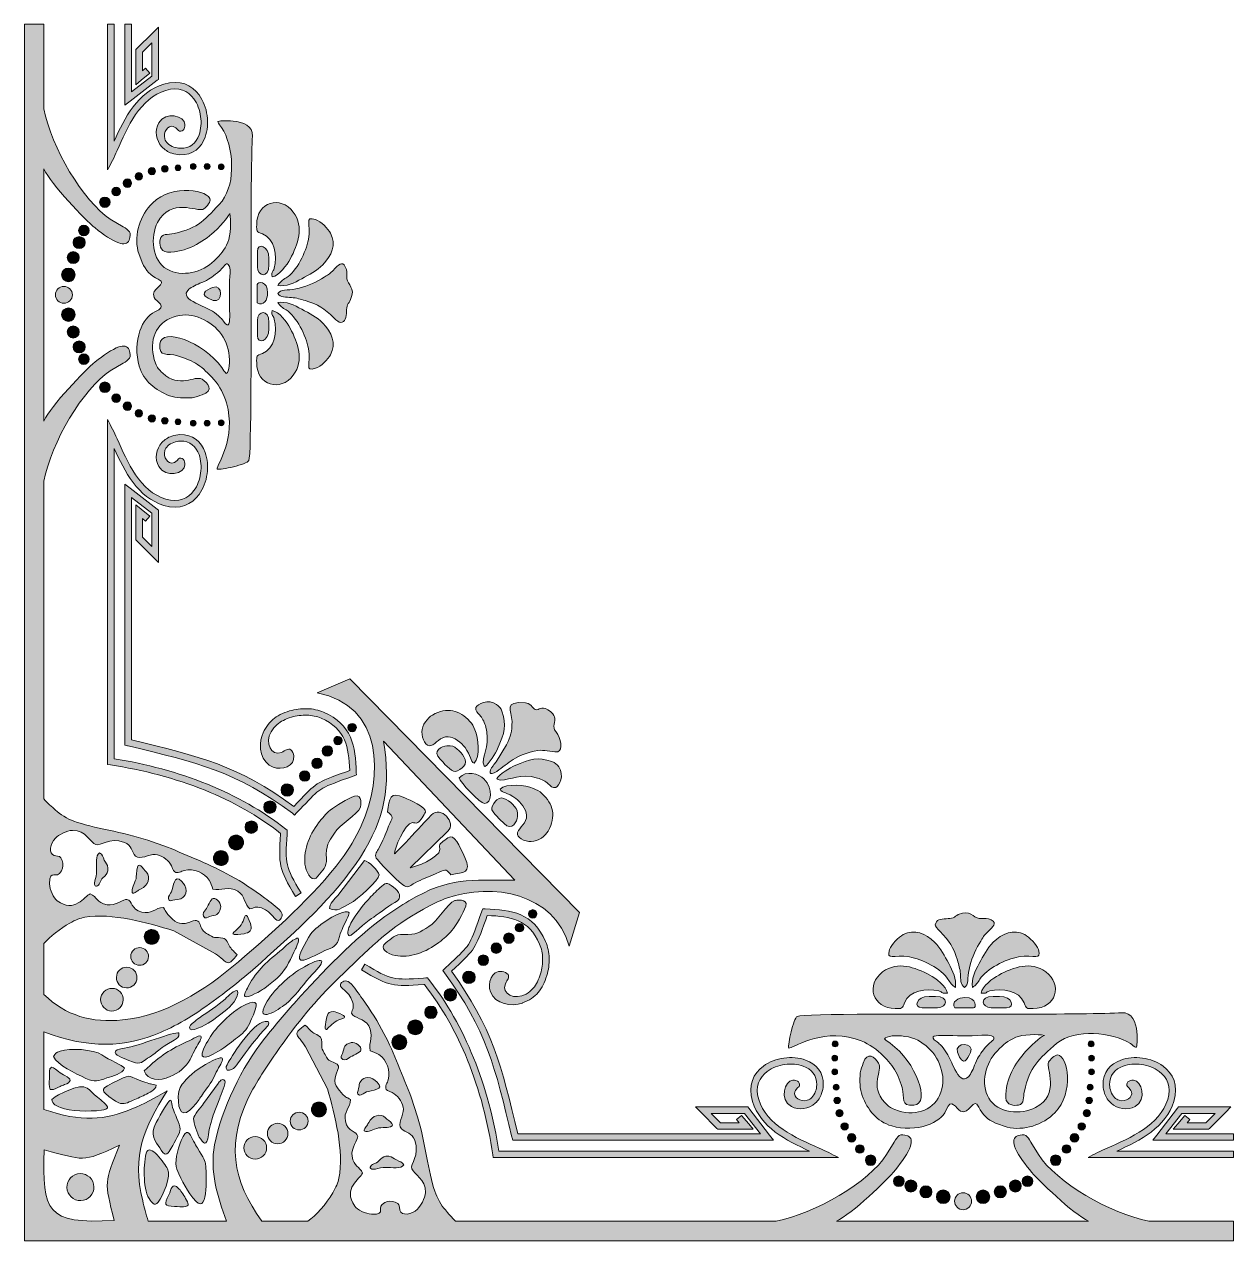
# Model space of a CAD drawing. Header units: inches. Extents: x -238 to 833, y -118 to 959.
import ezdxf

# ---------------------------------------------------------------- set-up
doc = ezdxf.new("R2010")
doc.units = ezdxf.units.IN
doc.header["$MEASUREMENT"] = 0
doc.layers.add('图层 1', color=7, linetype='Continuous')

# ---------------------------------------------------------------- blocks, each defined once
blk = doc.blocks.new('block 2')
at = {"layer": '图层 1', "true_color": 0xffffff}
h = blk.add_hatch(color=7, dxfattribs=at)
h.dxf.hatch_style = 2
edge = h.paths.add_edge_path()
edge.add_spline(control_points=[(660.1, -42), (660.1, -42), (653.3, -30.8), (653.3, -30.8), (650.3, -25.8), (648.4, -22.5), (641.4, -25.4), (638, -26.8), (637.5, -30.2), (639, -34.5), (640.9, -40.4), (646.3, -48.1), (652.3, -55.5), (659.7, -64.6), (690.5, -94.4), (704.5, -100.8), (704.5, -100.8), (481.1, -100.8), (481.1, -100.8), (495.2, -94.4), (526, -64.6), (533.4, -55.5), (539.4, -48.1), (544.8, -40.4), (546.7, -34.5), (548.1, -30.2), (547.7, -26.8), (544.3, -25.4), (537.2, -22.5), (535.4, -25.8), (532.4, -30.8), (532.4, -30.8), (525.6, -42), (525.6, -42), (510.1, -66.2), (462, -94.4), (427.9, -100.8), (427.9, -100.8), (143.9, -100.8), (143.9, -100.8), (140.5, -98), (137.5, -93.8), (134.9, -91), (131.3, -87.2), (127.5, -80.2), (125.5, -74.4), (119.7, -57.9), (117, -30.1), (110.2, -8.5), (110.2, -8.5), (104.7, 8.8), (104.7, 8.8), (97.2, 27.1), (89.7, 48), (80.5, 65.4), (75.2, 75.6), (68.8, 85.9), (61.5, 96), (57.7, 101), (54.6, 106.4), (50, 110.6), (47.2, 113.1), (42.4, 111.6), (42, 108.6), (41.4, 104.5), (48.9, 104.3), (52.6, 93.4), (54.4, 88.2), (52.5, 87.1), (51.7, 83.2), (54.4, 78.5), (63.2, 78.8), (67, 72.2), (71.8, 63.8), (66.7, 57.4), (68.3, 50.1), (70.6, 49), (73.8, 48.2), (76.1, 46.6), (83, 41.8), (86.4, 32.6), (84.3, 24.3), (83.6, 21.8), (81, 18.6), (82.6, 15.8), (83.4, 14.7), (87.9, 13.2), (89.6, 12), (93.6, 9.2), (97.6, 3.3), (97.8, -1.8), (98, -7), (92.2, -15.4), (95.9, -19), (99.6, -22.6), (105.6, -22.7), (107.8, -29.2), (112.6, -43.2), (103.5, -49.9), (105.2, -54.5), (107.1, -59.6), (117.6, -63.5), (117.2, -75.4), (117.1, -80.8), (112.9, -87.8), (110.1, -90.4), (105.1, -95.2), (95.9, -96.6), (94.7, -91.1), (93.8, -86.7), (94.6, -85.7), (90.4, -84.1), (87.3, -82.8), (84.3, -83.1), (81.4, -84.4), (72.3, -88.4), (84.2, -95.2), (69.5, -94.7), (64.1, -94.5), (56.9, -90.7), (54.6, -87.5), (43.6, -71.9), (59.4, -63.5), (61.6, -58.4), (58.9, -52.1), (53.9, -52.8), (52.3, -43.4), (51, -36.4), (57.8, -28.4), (57.3, -25.9), (56.3, -20.9), (48.7, -22.3), (46.4, -12.4), (44.4, -3.9), (50.8, -0.7), (50.9, 6.8), (47, 9), (45.9, 9.4), (42.8, 12.8), (37.1, 19.2), (34.9, 21.7), (39.7, 33.3), (41.8, 38.4), (37.5, 38.9), (34.2, 40.4), (30.1, 42.3), (29.8, 44.1), (27.6, 48), (24.2, 53.9), (26.2, 53.2), (25.3, 59.9), (24.8, 63.1), (20, 64.5), (17.5, 66.3), (14.8, 68.2), (13, 70.6), (10.8, 72.7), (9.2, 71.9), (5, 68.5), (4.3, 67.4), (2.1, 64.1), (4.8, 61.9), (6.3, 60.2), (8.2, 58.1), (9.2, 56), (11.1, 53.6), (11.1, 53.6), (30.5, 16.3), (30.5, 16.3), (37.3, -7.4), (45.2, -38.7), (40.7, -62.9), (40, -66.5), (37.9, -71), (35.1, -75.8), (29.3, -85.7), (20.2, -96.4), (13, -100.8), (13, -100.8), (-27.7, -100.8), (-27.7, -100.8), (-52.8, -65.6), (-61.3, -30.7), (-35.5, 15.9), (-27.4, 30.6), (-17.8, 44.3), (-8, 57.9), (10.7, 83.9), (26.1, 101), (49.1, 122.9), (75, 147.6), (88.9, 161.6), (121.4, 178.6), (126.1, 181), (131, 183.4), (136, 185.2), (176.6, 199.3), (231.3, 189.8), (244.6, 142.8), (244.6, 142.8), (253.6, 172.4), (253.6, 172.4), (253.6, 172.4), (50.2, 379.5), (50.2, 379.5), (50.2, 379.5), (21.3, 367.2), (21.3, 367.2), (79.8, 355.8), (80.3, 293.2), (60.3, 249.4), (55.5, 238.8), (49.5, 228.7), (42.6, 219.4), (19.4, 188), (-18.6, 154), (-48.3, 128.9), (-79.3, 102.7), (-112.8, 81.2), (-151, 77.3), (-177.9, 74.6), (-201.4, 81), (-220.6, 100), (-220.6, 100), (-220.6, 144.9), (-220.6, 144.9), (-215.2, 151.3), (-206, 158.3), (-197.6, 163.1), (-192.7, 165.8), (-188.1, 167.7), (-184.5, 168.3), (-160.2, 172.2), (-129.1, 163.6), (-105.5, 156.2), (-105.5, 156.2), (-68.7, 135.9), (-68.7, 135.9), (-66.4, 134), (-64.3, 133), (-62.3, 131), (-60.6, 129.4), (-58.5, 126.7), (-55.1, 128.8), (-54, 129.5), (-50.5, 133.6), (-49.6, 135.2), (-51.8, 137.4), (-54, 139.3), (-55.9, 142.1), (-57.7, 144.6), (-58.9, 149.4), (-62.1, 149.9), (-68.8, 151), (-68.1, 149), (-74, 152.5), (-77.8, 154.8), (-79.6, 155.2), (-81.4, 159.3), (-82.8, 162.6), (-83.3, 167), (-88.4, 165), (-100.1, 160.5), (-102.5, 162.8), (-108.8, 168.6), (-112.2, 171.8), (-112.5, 172.9), (-114.6, 176.8), (-122.1, 176.9), (-125.5, 170.6), (-133.9, 172.8), (-143.8, 175.3), (-142.1, 183), (-147.1, 184.1), (-149.6, 184.6), (-157.8, 178), (-164.7, 179.4), (-174.1, 181.3), (-173.3, 186.3), (-179.5, 189.1), (-184.7, 187), (-193.5, 171.5), (-208.8, 182.8), (-212, 185.2), (-215.6, 192.5), (-215.6, 197.9), (-215.7, 212.6), (-209.3, 200.6), (-205, 209.5), (-203.6, 212.4), (-203.3, 215.4), (-204.5, 218.5), (-206, 222.7), (-207, 222), (-211.4, 223), (-216.9, 224.3), (-215.2, 233.5), (-210.4, 238.4), (-207.7, 241.1), (-200.6, 245.1), (-195.2, 245.2), (-183.3, 245.2), (-179.6, 234.6), (-174.6, 232.6), (-170, 230.8), (-163.1, 239.7), (-149.3, 234.6), (-142.8, 232.2), (-142.9, 226.2), (-139.4, 222.5), (-135.8, 218.7), (-127.3, 224.3), (-122.1, 223.9), (-117, 223.6), (-111.2, 219.5), (-108.5, 215.4), (-107.4, 213.7), (-106, 209.1), (-104.8, 208.4), (-102.1, 206.6), (-98.9, 209.2), (-96.3, 209.8), (-87.9, 211.8), (-78.8, 208.1), (-74.2, 201), (-72.7, 198.8), (-71.9, 195.6), (-70.9, 193.2), (-63.7, 191.4), (-57.1, 196.4), (-48.9, 191.4), (-42.3, 187.5), (-42.9, 178.7), (-38.2, 175.8), (-34.2, 176.5), (-33.1, 178.4), (-27.9, 176.5), (-17.1, 172.5), (-17.1, 165), (-13.1, 165.5), (-10.1, 165.8), (-8.4, 170.6), (-10.8, 173.4), (-14.9, 178.1), (-20.2, 181.4), (-25.1, 185.3), (-35.1, 192.9), (-45.3, 199.5), (-55.3, 205.1), (-72.5, 214.6), (-93.2, 222.7), (-111.3, 230.5), (-111.3, 230.5), (-128.5, 236.5), (-128.5, 236.5), (-149.9, 243.8), (-177.7, 247.2), (-194, 253.4), (-199.7, 255.5), (-206.6, 259.5), (-210.4, 263.2), (-213.3, 266.1), (-217.9, 269.4), (-220.6, 273.2), (-220.6, 273.2), (-220.6, 479.4), (-220.6, 479.4), (-220.6, 479.4), (-220.6, 479.4), (-220.6, 479.4), (-220.6, 479.4), (-220.6, 554.5), (-220.6, 554.5), (-214.1, 588.7), (-185.9, 636.7), (-161.8, 652.2), (-161.8, 652.2), (-150.5, 659), (-150.5, 659), (-145.5, 662), (-142.3, 663.9), (-145.2, 671), (-146.6, 674.4), (-149.9, 674.8), (-154.2, 673.4), (-160.1, 671.4), (-167.9, 666), (-175.2, 660.1), (-184.3, 652.6), (-214.2, 621.8), (-220.6, 607.8), (-220.6, 607.8), (-220.6, 831.2), (-220.6, 831.2), (-214.2, 817.1), (-184.3, 786.3), (-175.2, 778.9), (-167.9, 772.9), (-160.1, 767.5), (-154.2, 765.6), (-149.9, 764.2), (-146.6, 764.6), (-145.2, 768), (-142.3, 775.1), (-145.5, 776.9), (-150.5, 779.9), (-150.5, 779.9), (-161.8, 786.7), (-161.8, 786.7), (-185.9, 802.3), (-214.1, 850.3), (-220.6, 884.4), (-220.6, 884.4), (-220.6, 959.2), (-220.6, 959.2), (-220.6, 959.2), (-237.9, 959.2), (-237.9, 959.2), (-237.9, 959.2), (-237.9, 957.4), (-237.9, 957.4), (-237.9, 957.4), (-237.9, 957.4), (-237.9, 957.4), (-237.9, 957.4), (-237.9, -109.5), (-237.9, -109.5), (-237.9, -109.5), (-237.9, -118.2), (-237.9, -118.2), (-237.9, -118.2), (-229.3, -118.2), (-229.3, -118.2), (-229.3, -118.2), (832.9, -118.2), (832.9, -118.2), (832.9, -118.2), (832.9, -100.8), (832.9, -100.8), (832.9, -100.8), (757.8, -100.8), (757.8, -100.8), (723.6, -94.4), (675.6, -66.2), (660.1, -42)], knot_values=[0, 0, 0, 0, 1, 1, 1, 2, 2, 2, 3, 3, 3, 4, 4, 4, 5, 5, 5, 6, 6, 6, 7, 7, 7, 8, 8, 8, 9, 9, 9, 10, 10, 10, 11, 11, 11, 12, 12, 12, 13, 13, 13, 14, 14, 14, 15, 15, 15, 16, 16, 16, 17, 17, 17, 18, 18, 18, 19, 19, 19, 20, 20, 20, 21, 21, 21, 22, 22, 22, 23, 23, 23, 24, 24, 24, 25, 25, 25, 26, 26, 26, 27, 27, 27, 28, 28, 28, 29, 29, 29, 30, 30, 30, 31, 31, 31, 32, 32, 32, 33, 33, 33, 34, 34, 34, 35, 35, 35, 36, 36, 36, 37, 37, 37, 38, 38, 38, 39, 39, 39, 40, 40, 40, 41, 41, 41, 42, 42, 42, 43, 43, 43, 44, 44, 44, 45, 45, 45, 46, 46, 46, 47, 47, 47, 48, 48, 48, 49, 49, 49, 50, 50, 50, 51, 51, 51, 52, 52, 52, 53, 53, 53, 54, 54, 54, 55, 55, 55, 56, 56, 56, 57, 57, 57, 58, 58, 58, 59, 59, 59, 60, 60, 60, 61, 61, 61, 62, 62, 62, 63, 63, 63, 64, 64, 64, 65, 65, 65, 66, 66, 66, 67, 67, 67, 68, 68, 68, 69, 69, 69, 70, 70, 70, 71, 71, 71, 72, 72, 72, 73, 73, 73, 74, 74, 74, 75, 75, 75, 76, 76, 76, 77, 77, 77, 78, 78, 78, 79, 79, 79, 80, 80, 80, 81, 81, 81, 82, 82, 82, 83, 83, 83, 84, 84, 84, 85, 85, 85, 86, 86, 86, 87, 87, 87, 88, 88, 88, 89, 89, 89, 90, 90, 90, 91, 91, 91, 92, 92, 92, 93, 93, 93, 94, 94, 94, 95, 95, 95, 96, 96, 96, 97, 97, 97, 98, 98, 98, 99, 99, 99, 100, 100, 100, 101, 101, 101, 102, 102, 102, 103, 103, 103, 104, 104, 104, 105, 105, 105, 106, 106, 106, 107, 107, 107, 108, 108, 108, 109, 109, 109, 110, 110, 110, 111, 111, 111, 112, 112, 112, 113, 113, 113, 114, 114, 114, 115, 115, 115, 116, 116, 116, 117, 117, 117, 118, 118, 118, 119, 119, 119, 120, 120, 120, 121, 121, 121, 122, 122, 122, 123, 123, 123, 124, 124, 124, 125, 125, 125, 126, 126, 126, 127, 127, 127, 128, 128, 128, 129, 129, 129, 130, 130, 130, 131, 131, 131, 132, 132, 132, 133, 133, 133, 134, 134, 134, 135, 135, 135, 136, 136, 136, 137, 137, 137, 138, 138, 138, 139, 139, 139, 140, 140, 140, 141, 141, 141, 142, 142, 142, 143, 143, 143, 144, 144, 144, 145, 145, 145, 146, 146, 146, 147, 147, 147, 148, 148, 148, 148], degree=3, periodic=1)
edge = h.paths.add_edge_path()
edge.add_spline(control_points=[(-158.3, -100.3), (-218.9, -103.7), (-222, -92.2), (-220.4, -37.8), (-184.8, -46.7), (-187.6, -49.6), (-153.8, -33.7), (-167.2, -67.3), (-167.2, -65.4), (-158.3, -100.3)], knot_values=[0, 0, 0, 0, 1, 1, 1, 2, 2, 2, 3, 3, 3, 3], degree=3, periodic=1)
edge = h.paths.add_edge_path()
edge.add_spline(control_points=[(-128.3, -100.8), (-130.1, -94.4), (-131.8, -88.6), (-133.1, -83), (-143, -41.7), (-132.3, -19.2), (-111.4, 14.5), (-122.6, 8.2), (-132.7, 2.7), (-142.6, -1.5), (-165.8, -11.2), (-187.7, -13.5), (-220.6, -1.9), (-220.6, -1.9), (-220.6, 66.7), (-220.6, 66.7), (-180.8, 51.6), (-148.9, 52.8), (-117.5, 66.2), (-101.1, 73.1), (-84.8, 83.3), (-67.6, 96.2), (-54.2, 106.2), (-41.1, 116.7), (-28.6, 128), (1.9, 155.3), (37.4, 186.9), (59.6, 221.5), (81.5, 255.9), (86.6, 283.7), (80.2, 324.2), (80.2, 324.2), (196.5, 201), (196.5, 201), (156, 201), (138.9, 204.2), (102.6, 182.8), (95.3, 178.5), (88.2, 173.7), (81.2, 168.8), (55.6, 150.7), (24.3, 118), (2.9, 94), (-6.7, 83.3), (-16.1, 72.4), (-25, 61.1), (-45.5, 35.2), (-63.2, -1), (-69.4, -33.2), (-74, -56.8), (-66.8, -79), (-59, -100.8), (-59, -100.8), (-128.3, -100.8), (-128.3, -100.8)], knot_values=[0, 0, 0, 0, 1, 1, 1, 2, 2, 2, 3, 3, 3, 4, 4, 4, 5, 5, 5, 6, 6, 6, 7, 7, 7, 8, 8, 8, 9, 9, 9, 10, 10, 10, 11, 11, 11, 12, 12, 12, 13, 13, 13, 14, 14, 14, 15, 15, 15, 16, 16, 16, 17, 17, 17, 18, 18, 18, 18], degree=3, periodic=1)
h = blk.add_hatch(color=7, dxfattribs=at)
h.dxf.hatch_style = 2
edge = h.paths.add_edge_path()
edge.add_spline(control_points=[(-155.8, 847.3), (-146.7, 868.1), (-135.5, 893.8), (-112.7, 900.7), (-101.3, 904.2), (-93, 900.2), (-87.8, 893.2), (-84.6, 888.8), (-82.6, 883.3), (-81.8, 877.6), (-81, 872), (-81.5, 866.2), (-83.2, 861.3), (-85.8, 854.2), (-91.3, 849), (-99.9, 849.4), (-101.8, 849.4), (-103.7, 849.8), (-105.5, 850.4), (-110.2, 852.1), (-112.6, 854.9), (-113.5, 857.8), (-115.3, 863.7), (-110.7, 870.2), (-106, 868.7), (-104.6, 868.2), (-103, 867.1), (-101.3, 865.1), (-100.4, 864), (-98.2, 864.6), (-97.3, 865.5), (-96, 866.7), (-95.6, 868.7), (-95.7, 870.4), (-96, 878), (-112.8, 882.6), (-118.9, 871.8), (-122.8, 865.1), (-121.2, 856.3), (-116.1, 850.6), (-113.8, 848.1), (-110.8, 846.2), (-107.4, 845), (-105.1, 844.2), (-102.6, 843.7), (-100.1, 843.6), (-88.6, 843.1), (-81.2, 849.9), (-77.8, 859.3), (-75.7, 865.1), (-75.2, 871.8), (-76.1, 878.4), (-77, 885), (-79.4, 891.5), (-83.2, 896.6), (-89.7, 905.5), (-100.2, 910.6), (-114.4, 906.2), (-137.3, 899.3), (-149.2, 876.3), (-158.4, 855.8), (-158.4, 855.8), (-158.4, 959.2), (-158.4, 959.2), (-158.4, 959.2), (-164.2, 959.2), (-164.2, 959.2), (-164.2, 959.2), (-164.2, 842.1), (-164.2, 842.1), (-164.2, 842.1), (-164.2, 830.3), (-164.2, 830.3), (-161.2, 836), (-158.4, 841.3), (-155.8, 847.3)], knot_values=[0, 0, 0, 0, 1, 1, 1, 2, 2, 2, 3, 3, 3, 4, 4, 4, 5, 5, 5, 6, 6, 6, 7, 7, 7, 8, 8, 8, 9, 9, 9, 10, 10, 10, 11, 11, 11, 12, 12, 12, 13, 13, 13, 14, 14, 14, 15, 15, 15, 16, 16, 16, 17, 17, 17, 18, 18, 18, 19, 19, 19, 20, 20, 20, 21, 21, 21, 22, 22, 22, 23, 23, 23, 24, 24, 24, 25, 25, 25, 25], degree=3, periodic=1)
h = blk.add_hatch(color=7, dxfattribs=at)
h.dxf.hatch_style = 2
h.paths.add_polyline_path([(-120.4, 909.6), (-119.2, 910.4), (-119.2, 911.8), (-119.2, 949.8), (-119.2, 956.7), (-124.2, 951.8), (-138.3, 937.7), (-139.1, 936.9), (-139.1, 935.7), (-139.1, 911.8), (-139.1, 905.7), (-134.4, 909.6), (-126.8, 915.9), (-130.5, 920.4), (-133.3, 918), (-133.3, 934.5), (-125, 942.8), (-125, 913.2), (-143.1, 899.3), (-143.1, 959.2), (-148.9, 959.2), (-148.9, 893.4), (-148.9, 887.5), (-144.2, 891.1)])
h = blk.add_hatch(color=7, dxfattribs=at)
h.dxf.hatch_style = 2
edge = h.paths.add_edge_path()
edge.add_spline(control_points=[(-79.9, 795.3), (-77.5, 796.4), (-73.3, 801), (-73.4, 803.4), (-73.6, 812.4), (-106.7, 818.3), (-124.5, 800.9), (-135.3, 790.3), (-140.8, 773.3), (-137.3, 758.5), (-137.3, 758.5), (-133.6, 748.2), (-133.6, 748.2), (-130.3, 741.1), (-126.3, 736.7), (-119.4, 733.5), (-109.6, 729), (-127.1, 725.3), (-123.1, 717.3), (-121.1, 713.3), (-110, 709.4), (-122.4, 704.4), (-128.2, 702.1), (-132.8, 695.5), (-135.6, 687.6), (-138.7, 678.8), (-139.3, 666.6), (-136.2, 656.4), (-132.2, 643.1), (-121.9, 635), (-109.3, 630.2), (-103.6, 628.1), (-96.1, 628), (-89.2, 628.5), (-86, 628.8), (-83.3, 630.2), (-80.5, 631.1), (-69.5, 634.8), (-75.4, 641.6), (-80.6, 644.8), (-87, 648.7), (-100.5, 636.3), (-115.4, 650.2), (-119.2, 653.8), (-120, 654.8), (-121.8, 659.2), (-128.3, 676), (-122.9, 692.4), (-109.1, 698.7), (-101.6, 702.2), (-94.1, 702.5), (-87, 700.6), (-71.5, 696.5), (-59.3, 684.2), (-56.9, 668.2), (-55.6, 660), (-56.4, 651.8), (-59.1, 649.9), (-60.8, 651.2), (-61.6, 653.3), (-63, 655.1), (-79.6, 677.9), (-116.4, 691.5), (-117.9, 675.9), (-119, 663.6), (-111.4, 668.4), (-102.3, 665.6), (-87.4, 661.2), (-80.4, 656.2), (-70.1, 644.5), (-64.8, 638.5), (-61.2, 631.4), (-59, 623.9), (-49.8, 592.2), (-67.8, 568.6), (-67.2, 565.2), (-65.7, 564.7), (-59.1, 565.7), (-52.7, 567.3), (-46.2, 568.9), (-39.9, 571.1), (-39.2, 572.8), (-36.7, 578.2), (-37.2, 680.7), (-37.2, 763), (-37.1, 807.3), (-36.9, 845.8), (-35.9, 860.1), (-35.3, 869.3), (-44.4, 872.6), (-52.9, 873.5), (-59.7, 874.3), (-66.1, 873.5), (-66.7, 872.9), (-65.9, 871), (-64.4, 869.6), (-63.2, 867.8), (-52.7, 851.2), (-50.2, 819.2), (-62.9, 802.7), (-77.4, 786.3), (-83.6, 778.7), (-105.4, 773.9), (-110.9, 772.7), (-116.5, 774.2), (-117.7, 768.5), (-118.4, 765.2), (-118.1, 757.7), (-111.2, 757.5), (-94.6, 757), (-80, 766.2), (-70.1, 775.2), (-61.4, 783), (-56.2, 790.6), (-56, 791.6), (-54.6, 786.1), (-55.3, 771.6), (-57.6, 766.3), (-61.3, 758.1), (-63.6, 756), (-69.9, 749.6), (-79.9, 739.6), (-98.6, 734.7), (-111.6, 742.3), (-125, 750.1), (-126.7, 770.8), (-119.9, 783.8), (-108.4, 805.8), (-84.7, 793.1), (-79.9, 795.3)], knot_values=[0, 0, 0, 0, 1, 1, 1, 2, 2, 2, 3, 3, 3, 4, 4, 4, 5, 5, 5, 6, 6, 6, 7, 7, 7, 8, 8, 8, 9, 9, 9, 10, 10, 10, 11, 11, 11, 12, 12, 12, 13, 13, 13, 14, 14, 14, 15, 15, 15, 16, 16, 16, 17, 17, 17, 18, 18, 18, 19, 19, 19, 20, 20, 20, 21, 21, 21, 22, 22, 22, 23, 23, 23, 24, 24, 24, 25, 25, 25, 26, 26, 26, 27, 27, 27, 28, 28, 28, 29, 29, 29, 30, 30, 30, 31, 31, 31, 32, 32, 32, 33, 33, 33, 34, 34, 34, 35, 35, 35, 36, 36, 36, 37, 37, 37, 38, 38, 38, 39, 39, 39, 40, 40, 40, 41, 41, 41, 42, 42, 42, 43, 43, 43, 43], degree=3, periodic=1)
edge = h.paths.add_edge_path()
edge.add_spline(control_points=[(-92.3, 724.5), (-90.1, 726.6), (-85.2, 728.6), (-80.7, 730.5), (-74.3, 733.2), (-72.2, 735.1), (-66.8, 739.2), (-60.4, 744.5), (-60, 748.4), (-57.3, 746.5), (-55.4, 745.2), (-55.7, 738.8), (-55.9, 736.1), (-56.7, 725), (-56.1, 713.1), (-56.1, 702), (-56.1, 696.8), (-56, 687.8), (-61.8, 696.5), (-62.3, 697.4), (-63, 698.3), (-64.1, 699.3), (-69.2, 704.3), (-73.7, 706.5), (-78.5, 708.7), (-80.9, 709.8), (-83.4, 710.9), (-86.2, 712.3), (-92.8, 715.9), (-97.6, 719.4), (-92.3, 724.5)], knot_values=[0, 0, 0, 0, 1, 1, 1, 2, 2, 2, 3, 3, 3, 4, 4, 4, 5, 5, 5, 6, 6, 6, 7, 7, 7, 8, 8, 8, 9, 9, 9, 10, 10, 10, 10], degree=3, periodic=1)
h = blk.add_hatch(color=7, dxfattribs=at)
h.dxf.hatch_style = 2
edge = h.paths.add_edge_path()
edge.add_spline(control_points=[(-121.7, 829.1), (-121.7, 830.9), (-123.1, 832.4), (-124.9, 832.4), (-126.7, 832.4), (-128.2, 830.9), (-128.2, 829.1), (-128.2, 827.3), (-126.7, 825.9), (-124.9, 825.9), (-123.1, 825.9), (-121.7, 827.3), (-121.7, 829.1)], knot_values=[0, 0, 0, 0, 1, 1, 1, 2, 2, 2, 3, 3, 3, 4, 4, 4, 4], degree=3, periodic=1)
h = blk.add_hatch(color=7, dxfattribs=at)
h.dxf.hatch_style = 2
edge = h.paths.add_edge_path()
edge.add_spline(control_points=[(-110.7, 831.2), (-110.7, 832.8), (-112, 834.1), (-113.6, 834.1), (-115.2, 834.1), (-116.4, 832.8), (-116.4, 831.2), (-116.4, 829.6), (-115.2, 828.3), (-113.6, 828.3), (-112, 828.3), (-110.7, 829.6), (-110.7, 831.2)], knot_values=[0, 0, 0, 0, 1, 1, 1, 2, 2, 2, 3, 3, 3, 4, 4, 4, 4], degree=3, periodic=1)
h = blk.add_hatch(color=7, dxfattribs=at)
h.dxf.hatch_style = 2
edge = h.paths.add_edge_path()
edge.add_spline(control_points=[(-101.9, 834.6), (-100.5, 834.6), (-99.4, 833.5), (-99.4, 832.1), (-99.4, 830.7), (-100.5, 829.6), (-101.9, 829.6), (-103.3, 829.6), (-104.4, 830.7), (-104.4, 832.1), (-104.4, 833.5), (-103.3, 834.6), (-101.9, 834.6)], knot_values=[0, 0, 0, 0, 1, 1, 1, 2, 2, 2, 3, 3, 3, 4, 4, 4, 4], degree=3, periodic=1)
h = blk.add_hatch(color=7, dxfattribs=at)
h.dxf.hatch_style = 2
edge = h.paths.add_edge_path()
edge.add_spline(control_points=[(-85.8, 833.4), (-85.8, 834.8), (-87, 835.9), (-88.4, 835.9), (-89.8, 835.9), (-90.9, 834.8), (-90.9, 833.4), (-90.9, 832), (-89.8, 830.8), (-88.4, 830.8), (-87, 830.8), (-85.8, 832), (-85.8, 833.4)], knot_values=[0, 0, 0, 0, 1, 1, 1, 2, 2, 2, 3, 3, 3, 4, 4, 4, 4], degree=3, periodic=1)
h = blk.add_hatch(color=7, dxfattribs=at)
h.dxf.hatch_style = 2
edge = h.paths.add_edge_path()
edge.add_spline(control_points=[(-78.6, 833.4), (-78.6, 832), (-77.5, 830.8), (-76.1, 830.8), (-74.7, 830.8), (-73.5, 832), (-73.5, 833.4), (-73.5, 834.8), (-74.7, 835.9), (-76.1, 835.9), (-77.5, 835.9), (-78.6, 834.8), (-78.6, 833.4)], knot_values=[0, 0, 0, 0, 1, 1, 1, 2, 2, 2, 3, 3, 3, 4, 4, 4, 4], degree=3, periodic=1)
h = blk.add_hatch(color=7, dxfattribs=at)
h.dxf.hatch_style = 2
edge = h.paths.add_edge_path()
edge.add_spline(control_points=[(-61.1, 833), (-61.1, 834.4), (-62.2, 835.5), (-63.6, 835.5), (-65, 835.5), (-66.1, 834.4), (-66.1, 833), (-66.1, 831.6), (-65, 830.5), (-63.6, 830.5), (-62.2, 830.5), (-61.1, 831.6), (-61.1, 833)], knot_values=[0, 0, 0, 0, 1, 1, 1, 2, 2, 2, 3, 3, 3, 4, 4, 4, 4], degree=3, periodic=1)
h = blk.add_hatch(color=7, dxfattribs=at)
h.dxf.hatch_style = 2
edge = h.paths.add_edge_path()
edge.add_spline(control_points=[(-146.7, 822.2), (-148.8, 822.2), (-150.5, 820.5), (-150.5, 818.4), (-150.5, 816.3), (-148.8, 814.6), (-146.7, 814.6), (-144.6, 814.6), (-142.9, 816.3), (-142.9, 818.4), (-142.9, 820.5), (-144.6, 822.2), (-146.7, 822.2)], knot_values=[0, 0, 0, 0, 1, 1, 1, 2, 2, 2, 3, 3, 3, 4, 4, 4, 4], degree=3, periodic=1)
h = blk.add_hatch(color=7, dxfattribs=at)
h.dxf.hatch_style = 2
edge = h.paths.add_edge_path()
edge.add_spline(control_points=[(-136.6, 821.3), (-134.8, 821.3), (-133.3, 822.8), (-133.3, 824.6), (-133.3, 826.4), (-134.8, 827.9), (-136.6, 827.9), (-138.4, 827.9), (-139.8, 826.4), (-139.8, 824.6), (-139.8, 822.8), (-138.4, 821.3), (-136.6, 821.3)], knot_values=[0, 0, 0, 0, 1, 1, 1, 2, 2, 2, 3, 3, 3, 4, 4, 4, 4], degree=3, periodic=1)
h = blk.add_hatch(color=7, dxfattribs=at)
h.dxf.hatch_style = 2
edge = h.paths.add_edge_path()
edge.add_spline(control_points=[(-156.6, 814.9), (-154.6, 814.9), (-152.9, 813.2), (-152.9, 811.1), (-152.9, 809), (-154.6, 807.3), (-156.6, 807.3), (-158.7, 807.3), (-160.4, 809), (-160.4, 811.1), (-160.4, 813.2), (-158.7, 814.9), (-156.6, 814.9)], knot_values=[0, 0, 0, 0, 1, 1, 1, 2, 2, 2, 3, 3, 3, 4, 4, 4, 4], degree=3, periodic=1)
h = blk.add_hatch(color=7, dxfattribs=at)
h.dxf.hatch_style = 2
edge = h.paths.add_edge_path()
edge.add_spline(control_points=[(-166.6, 796.9), (-164, 796.9), (-161.9, 799), (-161.9, 801.6), (-161.9, 804.1), (-164, 806.2), (-166.6, 806.2), (-169.2, 806.2), (-171.3, 804.1), (-171.3, 801.6), (-171.3, 799), (-169.2, 796.9), (-166.6, 796.9)], knot_values=[0, 0, 0, 0, 1, 1, 1, 2, 2, 2, 3, 3, 3, 4, 4, 4, 4], degree=3, periodic=1)
h = blk.add_hatch(color=7, dxfattribs=at)
h.dxf.hatch_style = 2
edge = h.paths.add_edge_path()
edge.add_spline(control_points=[(-27.1, 773.5), (-16.2, 769.3), (-13.8, 754.1), (-16.6, 743.2), (-17.7, 738.9), (-19.2, 741.3), (-18.5, 735.6), (-12.6, 736.3), (-5.1, 746.2), (-2.5, 751.2), (4.3, 764.4), (10.2, 779.3), (0.2, 792.9), (-10.8, 807.9), (-32.2, 802), (-32.2, 781.7), (-32.2, 775.6), (-32.6, 775.7), (-27.1, 773.5)], knot_values=[0, 0, 0, 0, 1, 1, 1, 2, 2, 2, 3, 3, 3, 4, 4, 4, 5, 5, 5, 6, 6, 6, 6], degree=3, periodic=1)
h = blk.add_hatch(color=7, dxfattribs=at)
h.dxf.hatch_style = 2
edge = h.paths.add_edge_path()
edge.add_spline(control_points=[(-6.1, 734.6), (-9.1, 732.8), (-11.9, 730.7), (-13.5, 728), (-6.2, 726.6), (1.3, 730.3), (7.7, 733.8), (14.5, 737.6), (20.9, 740.7), (26.5, 746.3), (34.1, 754), (38.5, 764.3), (33.2, 774.2), (31.2, 778.1), (24.6, 784.9), (20, 786.3), (9.7, 789.4), (16.1, 782.9), (13.6, 768.7), (11.7, 757.7), (2.8, 739.8), (-6.1, 734.6)], knot_values=[0, 0, 0, 0, 1, 1, 1, 2, 2, 2, 3, 3, 3, 4, 4, 4, 5, 5, 5, 6, 6, 6, 7, 7, 7, 7], degree=3, periodic=1)
h = blk.add_hatch(color=7, dxfattribs=at)
h.dxf.hatch_style = 2
edge = h.paths.add_edge_path()
edge.add_spline(control_points=[(-185.2, 781.3), (-187.8, 781.3), (-189.9, 779.2), (-189.9, 776.6), (-189.9, 774), (-187.8, 771.9), (-185.2, 771.9), (-182.6, 771.9), (-180.5, 774), (-180.5, 776.6), (-180.5, 779.2), (-182.6, 781.3), (-185.2, 781.3)], knot_values=[0, 0, 0, 0, 1, 1, 1, 2, 2, 2, 3, 3, 3, 4, 4, 4, 4], degree=3, periodic=1)
h = blk.add_hatch(color=7, dxfattribs=at)
h.dxf.hatch_style = 2
edge = h.paths.add_edge_path()
edge.add_spline(control_points=[(-189.4, 760.6), (-186.4, 760.6), (-184, 762.9), (-184, 765.9), (-184, 768.8), (-186.4, 771.2), (-189.4, 771.2), (-192.3, 771.2), (-194.7, 768.8), (-194.7, 765.9), (-194.7, 762.9), (-192.3, 760.6), (-189.4, 760.6)], knot_values=[0, 0, 0, 0, 1, 1, 1, 2, 2, 2, 3, 3, 3, 4, 4, 4, 4], degree=3, periodic=1)
h = blk.add_hatch(color=7, dxfattribs=at)
h.dxf.hatch_style = 2
edge = h.paths.add_edge_path()
edge.add_spline(control_points=[(-21.4, 751.9), (-21.4, 763.4), (-31.5, 765.9), (-31.5, 758.1), (-31.5, 758.1), (-31.5, 744.5), (-31.5, 744.5), (-31.5, 735.6), (-21.4, 733.7), (-21.4, 746.2), (-21.4, 746.2), (-21.4, 751.9), (-21.4, 751.9)], knot_values=[0, 0, 0, 0, 1, 1, 1, 2, 2, 2, 3, 3, 3, 4, 4, 4, 4], degree=3, periodic=1)
h = blk.add_hatch(color=7, dxfattribs=at)
h.dxf.hatch_style = 2
edge = h.paths.add_edge_path()
edge.add_spline(control_points=[(-199.9, 752.6), (-199.9, 749.7), (-197.5, 747.3), (-194.6, 747.3), (-191.7, 747.3), (-189.3, 749.7), (-189.3, 752.6), (-189.3, 755.5), (-191.7, 757.9), (-194.6, 757.9), (-197.5, 757.9), (-199.9, 755.5), (-199.9, 752.6)], knot_values=[0, 0, 0, 0, 1, 1, 1, 2, 2, 2, 3, 3, 3, 4, 4, 4, 4], degree=3, periodic=1)
h = blk.add_hatch(color=7, dxfattribs=at)
h.dxf.hatch_style = 2
edge = h.paths.add_edge_path()
edge.add_spline(control_points=[(25.2, 733.8), (18.5, 729.5), (10.5, 726.7), (2.5, 724.9), (-5.1, 723.1), (-11.2, 724.9), (-13.4, 720.7), (-11.4, 717.1), (-6, 717.6), (-1.4, 717.2), (3.1, 716.9), (6.7, 715.6), (10.6, 714.5), (22.6, 711.2), (27.5, 707.4), (36.1, 699.2), (38.6, 696.9), (40.9, 694.8), (42, 695), (44.3, 695.3), (45.5, 696.4), (46.2, 698.1), (47.9, 702), (46.9, 707.4), (48.3, 710.8), (49, 712.5), (50.1, 713.2), (51, 715.4), (55.6, 726.2), (48.3, 728.1), (47.7, 733.9), (47.4, 736.6), (48, 739.5), (47.2, 742), (44.8, 749.9), (41.6, 747.5), (37.4, 743.2), (30.4, 736), (32.6, 738.6), (25.2, 733.8)], knot_values=[0, 0, 0, 0, 1, 1, 1, 2, 2, 2, 3, 3, 3, 4, 4, 4, 5, 5, 5, 6, 6, 6, 7, 7, 7, 8, 8, 8, 9, 9, 9, 10, 10, 10, 11, 11, 11, 12, 12, 12, 13, 13, 13, 13], degree=3, periodic=1)
h = blk.add_hatch(color=7, dxfattribs=at)
h.dxf.hatch_style = 2
edge = h.paths.add_edge_path()
edge.add_spline(control_points=[(-198.9, 743.3), (-195.6, 743.3), (-192.9, 740.6), (-192.9, 737.2), (-192.9, 733.9), (-195.6, 731.2), (-198.9, 731.2), (-202.3, 731.2), (-205, 733.9), (-205, 737.2), (-205, 740.6), (-202.3, 743.3), (-198.9, 743.3)], knot_values=[0, 0, 0, 0, 1, 1, 1, 2, 2, 2, 3, 3, 3, 4, 4, 4, 4], degree=3, periodic=1)
h = blk.add_hatch(color=7, dxfattribs=at)
h.dxf.hatch_style = 2
edge = h.paths.add_edge_path()
edge.add_spline(control_points=[(-210.4, 719.6), (-210.4, 715.4), (-207, 712.1), (-202.9, 712.1), (-198.8, 712.1), (-195.4, 715.4), (-195.4, 719.6), (-195.4, 723.7), (-198.8, 727), (-202.9, 727), (-207, 727), (-210.4, 723.7), (-210.4, 719.6)], knot_values=[0, 0, 0, 0, 1, 1, 1, 2, 2, 2, 3, 3, 3, 4, 4, 4, 4], degree=3, periodic=1)
h = blk.add_hatch(color=7, dxfattribs=at)
h.dxf.hatch_style = 2
edge = h.paths.add_edge_path()
edge.add_spline(control_points=[(-70.8, 714.6), (-61.5, 711.7), (-62.1, 730.1), (-71.2, 726.1), (-77, 723.5), (-85.1, 720), (-70.8, 714.6)], knot_values=[0, 0, 0, 0, 1, 1, 1, 2, 2, 2, 2], degree=3, periodic=1)
h = blk.add_hatch(color=7, dxfattribs=at)
h.dxf.hatch_style = 2
edge = h.paths.add_edge_path()
edge.add_spline(control_points=[(-22.5, 721.3), (-22.5, 732.2), (-31.7, 731.3), (-31.7, 728.8), (-31.7, 728.8), (-31.7, 712.4), (-31.7, 712.4), (-26.1, 709), (-22.5, 715.4), (-22.5, 721.3)], knot_values=[0, 0, 0, 0, 1, 1, 1, 2, 2, 2, 3, 3, 3, 3], degree=3, periodic=1)
h = blk.add_hatch(color=7, dxfattribs=at)
h.dxf.hatch_style = 2
edge = h.paths.add_edge_path()
edge.add_spline(control_points=[(33.2, 666.5), (38.5, 676.4), (34.1, 686.7), (26.5, 694.4), (20.9, 700.1), (14.5, 703.1), (7.7, 706.9), (1.3, 710.4), (-6.2, 714.1), (-13.5, 712.8), (-11.9, 710), (-9.1, 707.9), (-6.1, 706.2), (2.8, 700.9), (11.7, 683), (13.6, 672), (16.1, 657.9), (9.7, 651.4), (20, 654.5), (24.6, 655.8), (31.2, 662.6), (33.2, 666.5)], knot_values=[0, 0, 0, 0, 1, 1, 1, 2, 2, 2, 3, 3, 3, 4, 4, 4, 5, 5, 5, 6, 6, 6, 7, 7, 7, 7], degree=3, periodic=1)
h = blk.add_hatch(color=7, dxfattribs=at)
h.dxf.hatch_style = 2
edge = h.paths.add_edge_path()
edge.add_spline(control_points=[(-198.9, 708.1), (-195.6, 708.1), (-192.9, 705.4), (-192.9, 702), (-192.9, 698.7), (-195.6, 696), (-198.9, 696), (-202.3, 696), (-205, 698.7), (-205, 702), (-205, 705.4), (-202.3, 708.1), (-198.9, 708.1)], knot_values=[0, 0, 0, 0, 1, 1, 1, 2, 2, 2, 3, 3, 3, 4, 4, 4, 4], degree=3, periodic=1)
h = blk.add_hatch(color=7, dxfattribs=at)
h.dxf.hatch_style = 2
edge = h.paths.add_edge_path()
edge.add_spline(control_points=[(0.2, 648.4), (10.2, 661.9), (4.3, 676.8), (-2.5, 690), (-5.1, 695.1), (-12.6, 705), (-18.5, 705.6), (-19.2, 700), (-17.7, 702.4), (-16.6, 698.1), (-13.8, 687.1), (-16.2, 672), (-27.1, 667.7), (-32.6, 665.6), (-32.2, 665.7), (-32.2, 659.5), (-32.2, 639.2), (-10.8, 633.3), (0.2, 648.4)], knot_values=[0, 0, 0, 0, 1, 1, 1, 2, 2, 2, 3, 3, 3, 4, 4, 4, 5, 5, 5, 6, 6, 6, 6], degree=3, periodic=1)
h = blk.add_hatch(color=7, dxfattribs=at)
h.dxf.hatch_style = 2
edge = h.paths.add_edge_path()
edge.add_spline(control_points=[(-21.4, 689.5), (-21.4, 689.5), (-21.4, 695.1), (-21.4, 695.1), (-21.4, 707.6), (-31.5, 705.7), (-31.5, 696.8), (-31.5, 696.8), (-31.5, 683.2), (-31.5, 683.2), (-31.5, 675.5), (-21.4, 678), (-21.4, 689.5)], knot_values=[0, 0, 0, 0, 1, 1, 1, 2, 2, 2, 3, 3, 3, 4, 4, 4, 4], degree=3, periodic=1)
h = blk.add_hatch(color=7, dxfattribs=at)
h.dxf.hatch_style = 2
edge = h.paths.add_edge_path()
edge.add_spline(control_points=[(-194.6, 681.3), (-191.7, 681.3), (-189.3, 683.7), (-189.3, 686.7), (-189.3, 689.6), (-191.7, 692), (-194.6, 692), (-197.5, 692), (-199.9, 689.6), (-199.9, 686.7), (-199.9, 683.7), (-197.5, 681.3), (-194.6, 681.3)], knot_values=[0, 0, 0, 0, 1, 1, 1, 2, 2, 2, 3, 3, 3, 4, 4, 4, 4], degree=3, periodic=1)
h = blk.add_hatch(color=7, dxfattribs=at)
h.dxf.hatch_style = 2
edge = h.paths.add_edge_path()
edge.add_spline(control_points=[(-189.4, 668.1), (-186.4, 668.1), (-184, 670.5), (-184, 673.4), (-184, 676.3), (-186.4, 678.7), (-189.4, 678.7), (-192.3, 678.7), (-194.7, 676.3), (-194.7, 673.4), (-194.7, 670.5), (-192.3, 668.1), (-189.4, 668.1)], knot_values=[0, 0, 0, 0, 1, 1, 1, 2, 2, 2, 3, 3, 3, 4, 4, 4, 4], degree=3, periodic=1)
h = blk.add_hatch(color=7, dxfattribs=at)
h.dxf.hatch_style = 2
edge = h.paths.add_edge_path()
edge.add_spline(control_points=[(-185.2, 657.9), (-182.6, 657.9), (-180.5, 660.1), (-180.5, 662.6), (-180.5, 665.2), (-182.6, 667.3), (-185.2, 667.3), (-187.8, 667.3), (-189.9, 665.2), (-189.9, 662.6), (-189.9, 660.1), (-187.8, 657.9), (-185.2, 657.9)], knot_values=[0, 0, 0, 0, 1, 1, 1, 2, 2, 2, 3, 3, 3, 4, 4, 4, 4], degree=3, periodic=1)
h = blk.add_hatch(color=7, dxfattribs=at)
h.dxf.hatch_style = 2
edge = h.paths.add_edge_path()
edge.add_spline(control_points=[(-161.9, 637.7), (-161.9, 640.3), (-164, 642.4), (-166.6, 642.4), (-169.2, 642.4), (-171.3, 640.3), (-171.3, 637.7), (-171.3, 635.1), (-169.2, 633), (-166.6, 633), (-164, 633), (-161.9, 635.1), (-161.9, 637.7)], knot_values=[0, 0, 0, 0, 1, 1, 1, 2, 2, 2, 3, 3, 3, 4, 4, 4, 4], degree=3, periodic=1)
h = blk.add_hatch(color=7, dxfattribs=at)
h.dxf.hatch_style = 2
edge = h.paths.add_edge_path()
edge.add_spline(control_points=[(-152.9, 628.1), (-152.9, 630.2), (-154.6, 631.9), (-156.6, 631.9), (-158.7, 631.9), (-160.4, 630.2), (-160.4, 628.1), (-160.4, 626), (-158.7, 624.3), (-156.6, 624.3), (-154.6, 624.3), (-152.9, 626), (-152.9, 628.1)], knot_values=[0, 0, 0, 0, 1, 1, 1, 2, 2, 2, 3, 3, 3, 4, 4, 4, 4], degree=3, periodic=1)
h = blk.add_hatch(color=7, dxfattribs=at)
h.dxf.hatch_style = 2
edge = h.paths.add_edge_path()
edge.add_spline(control_points=[(-150.5, 620.9), (-150.5, 618.8), (-148.8, 617.1), (-146.7, 617.1), (-144.6, 617.1), (-142.9, 618.8), (-142.9, 620.9), (-142.9, 623), (-144.6, 624.7), (-146.7, 624.7), (-148.8, 624.7), (-150.5, 623), (-150.5, 620.9)], knot_values=[0, 0, 0, 0, 1, 1, 1, 2, 2, 2, 3, 3, 3, 4, 4, 4, 4], degree=3, periodic=1)
h = blk.add_hatch(color=7, dxfattribs=at)
h.dxf.hatch_style = 2
edge = h.paths.add_edge_path()
edge.add_spline(control_points=[(-136.6, 611.4), (-134.8, 611.4), (-133.3, 612.9), (-133.3, 614.7), (-133.3, 616.5), (-134.8, 617.9), (-136.6, 617.9), (-138.4, 617.9), (-139.8, 616.5), (-139.8, 614.7), (-139.8, 612.9), (-138.4, 611.4), (-136.6, 611.4)], knot_values=[0, 0, 0, 0, 1, 1, 1, 2, 2, 2, 3, 3, 3, 4, 4, 4, 4], degree=3, periodic=1)
h = blk.add_hatch(color=7, dxfattribs=at)
h.dxf.hatch_style = 2
edge = h.paths.add_edge_path()
edge.add_spline(control_points=[(2.1, 186.8), (2.1, 186.8), (7.1, 189.8), (7.1, 189.8), (-7, 213.3), (-6.9, 215.7), (-5.3, 241.7), (-5.3, 241.7), (-5.2, 243.8), (-5.2, 243.8), (-5.2, 243.8), (-5.1, 245.3), (-5.1, 245.3), (-5.1, 245.3), (-6.3, 246.2), (-6.3, 246.2), (-26.9, 262.6), (-50.5, 275.8), (-75.7, 286.1), (-102, 296.7), (-130.1, 304.2), (-158.4, 308.6), (-158.4, 308.6), (-158.4, 583.6), (-158.4, 583.6), (-149.2, 563), (-137.3, 540.1), (-114.4, 533.1), (-100.2, 528.8), (-89.7, 533.9), (-83.2, 542.8), (-79.4, 547.9), (-77, 554.4), (-76.1, 561), (-75.2, 567.5), (-75.7, 574.3), (-77.8, 580), (-81.2, 589.4), (-88.6, 596.2), (-100.1, 595.8), (-102.6, 595.7), (-105.1, 595.2), (-107.4, 594.4), (-110.8, 593.2), (-113.8, 591.3), (-116.1, 588.8), (-121.2, 583), (-122.8, 574.3), (-118.9, 567.5), (-112.8, 556.8), (-96, 561.4), (-95.7, 569), (-95.6, 570.7), (-96, 572.7), (-97.3, 573.9), (-98.2, 574.8), (-100.4, 575.3), (-101.3, 574.3), (-103, 572.3), (-104.6, 571.1), (-106, 570.7), (-110.7, 569.2), (-115.3, 575.7), (-113.5, 581.6), (-112.6, 584.5), (-110.2, 587.3), (-105.5, 588.9), (-103.7, 589.6), (-101.8, 590), (-99.9, 590), (-91.3, 590.4), (-85.8, 585.2), (-83.2, 578.1), (-81.5, 573.2), (-81, 567.4), (-81.8, 561.7), (-82.6, 556.1), (-84.6, 550.5), (-87.8, 546.2), (-93, 539.2), (-101.3, 535.2), (-112.7, 538.6), (-135.5, 545.6), (-146.7, 571.3), (-155.8, 592.1), (-158.4, 598), (-161.2, 603.4), (-164.2, 609.1), (-164.2, 609.1), (-164.2, 597.3), (-164.2, 597.3), (-164.2, 597.3), (-164.2, 306.1), (-164.2, 306.1), (-164.2, 306.1), (-164.2, 303.6), (-164.2, 303.6), (-164.2, 303.6), (-161.7, 303.2), (-161.7, 303.2), (-133, 298.9), (-104.5, 291.5), (-77.9, 280.7), (-53.6, 270.9), (-30.9, 258.2), (-11, 242.6), (-11, 242.6), (-11.1, 242), (-11.1, 242), (-12.7, 214.4), (-12.9, 211.8), (2.1, 186.8)], knot_values=[0, 0, 0, 0, 1, 1, 1, 2, 2, 2, 3, 3, 3, 4, 4, 4, 5, 5, 5, 6, 6, 6, 7, 7, 7, 8, 8, 8, 9, 9, 9, 10, 10, 10, 11, 11, 11, 12, 12, 12, 13, 13, 13, 14, 14, 14, 15, 15, 15, 16, 16, 16, 17, 17, 17, 18, 18, 18, 19, 19, 19, 20, 20, 20, 21, 21, 21, 22, 22, 22, 23, 23, 23, 24, 24, 24, 25, 25, 25, 26, 26, 26, 27, 27, 27, 28, 28, 28, 29, 29, 29, 30, 30, 30, 31, 31, 31, 32, 32, 32, 33, 33, 33, 34, 34, 34, 35, 35, 35, 36, 36, 36, 37, 37, 37, 37], degree=3, periodic=1)
h = blk.add_hatch(color=7, dxfattribs=at)
h.dxf.hatch_style = 2
edge = h.paths.add_edge_path()
edge.add_spline(control_points=[(-121.7, 610.2), (-121.7, 611.9), (-123.1, 613.4), (-124.9, 613.4), (-126.7, 613.4), (-128.2, 611.9), (-128.2, 610.2), (-128.2, 608.4), (-126.7, 606.9), (-124.9, 606.9), (-123.1, 606.9), (-121.7, 608.4), (-121.7, 610.2)], knot_values=[0, 0, 0, 0, 1, 1, 1, 2, 2, 2, 3, 3, 3, 4, 4, 4, 4], degree=3, periodic=1)
h = blk.add_hatch(color=7, dxfattribs=at)
h.dxf.hatch_style = 2
edge = h.paths.add_edge_path()
edge.add_spline(control_points=[(-113.6, 605.2), (-112, 605.2), (-110.7, 606.5), (-110.7, 608.1), (-110.7, 609.7), (-112, 611), (-113.6, 611), (-115.2, 611), (-116.4, 609.7), (-116.4, 608.1), (-116.4, 606.5), (-115.2, 605.2), (-113.6, 605.2)], knot_values=[0, 0, 0, 0, 1, 1, 1, 2, 2, 2, 3, 3, 3, 4, 4, 4, 4], degree=3, periodic=1)
h = blk.add_hatch(color=7, dxfattribs=at)
h.dxf.hatch_style = 2
edge = h.paths.add_edge_path()
edge.add_spline(control_points=[(-99.4, 607.2), (-99.4, 608.6), (-100.5, 609.7), (-101.9, 609.7), (-103.3, 609.7), (-104.4, 608.6), (-104.4, 607.2), (-104.4, 605.8), (-103.3, 604.6), (-101.9, 604.6), (-100.5, 604.6), (-99.4, 605.8), (-99.4, 607.2)], knot_values=[0, 0, 0, 0, 1, 1, 1, 2, 2, 2, 3, 3, 3, 4, 4, 4, 4], degree=3, periodic=1)
h = blk.add_hatch(color=7, dxfattribs=at)
h.dxf.hatch_style = 2
edge = h.paths.add_edge_path()
edge.add_spline(control_points=[(-85.8, 605.9), (-85.8, 607.3), (-87, 608.4), (-88.4, 608.4), (-89.8, 608.4), (-90.9, 607.3), (-90.9, 605.9), (-90.9, 604.5), (-89.8, 603.4), (-88.4, 603.4), (-87, 603.4), (-85.8, 604.5), (-85.8, 605.9)], knot_values=[0, 0, 0, 0, 1, 1, 1, 2, 2, 2, 3, 3, 3, 4, 4, 4, 4], degree=3, periodic=1)
h = blk.add_hatch(color=7, dxfattribs=at)
h.dxf.hatch_style = 2
edge = h.paths.add_edge_path()
edge.add_spline(control_points=[(-73.5, 605.9), (-73.5, 607.3), (-74.7, 608.4), (-76.1, 608.4), (-77.5, 608.4), (-78.6, 607.3), (-78.6, 605.9), (-78.6, 604.5), (-77.5, 603.4), (-76.1, 603.4), (-74.7, 603.4), (-73.5, 604.5), (-73.5, 605.9)], knot_values=[0, 0, 0, 0, 1, 1, 1, 2, 2, 2, 3, 3, 3, 4, 4, 4, 4], degree=3, periodic=1)
h = blk.add_hatch(color=7, dxfattribs=at)
h.dxf.hatch_style = 2
edge = h.paths.add_edge_path()
edge.add_spline(control_points=[(-63.6, 608.8), (-62.2, 608.8), (-61.1, 607.7), (-61.1, 606.3), (-61.1, 604.9), (-62.2, 603.7), (-63.6, 603.7), (-65, 603.7), (-66.1, 604.9), (-66.1, 606.3), (-66.1, 607.7), (-65, 608.8), (-63.6, 608.8)], knot_values=[0, 0, 0, 0, 1, 1, 1, 2, 2, 2, 3, 3, 3, 4, 4, 4, 4], degree=3, periodic=1)
h = blk.add_hatch(color=7, dxfattribs=at)
h.dxf.hatch_style = 2
edge = h.paths.add_edge_path()
edge.add_spline(control_points=[(27.1, 349.9), (22.6, 351.8), (17.6, 352.9), (12.5, 353), (7.3, 353.2), (2, 352.5), (-3.1, 351), (-9.1, 349.2), (-14, 346.8), (-18, 343.3), (-22, 339.8), (-25, 335.4), (-27.3, 329.4), (-27.3, 329.4), (-27.3, 329.4), (-27.3, 329.4), (-31, 319.7), (-28.4, 305.2), (-17.5, 301.1), (-10, 298.3), (2, 301.9), (0.6, 311.4), (0.3, 313.3), (-0.5, 315.4), (-2, 316.7), (-3, 317.5), (-4.6, 317.1), (-5.8, 316.7), (-6.9, 316.3), (-8.4, 315), (-10.2, 314.3), (-19.3, 310.5), (-25.2, 322.9), (-19.4, 332.6), (-18, 335.1), (-16.2, 337.2), (-14.2, 338.9), (-10.9, 341.8), (-6.6, 343.9), (-1.4, 345.5), (3, 346.8), (7.7, 347.4), (12.3, 347.3), (16.7, 347.1), (21, 346.2), (24.9, 344.6), (35.8, 339.8), (42, 333.4), (45.5, 325.5), (48.8, 317.9), (49.8, 308.7), (50.2, 298.3), (50.2, 298.3), (46.4, 296.9), (46.4, 296.9), (33.3, 292.2), (26.9, 289.9), (21.5, 286.4), (16.2, 283), (12.2, 278.7), (4.3, 270.3), (4.3, 270.3), (0.7, 266.5), (0.7, 266.5), (-48.2, 302.5), (-82.8, 311), (-143.1, 325.3), (-143.1, 325.3), (-143.1, 540.1), (-143.1, 540.1), (-143.1, 540.1), (-125, 526.1), (-125, 526.1), (-125, 526.1), (-125, 496.6), (-125, 496.6), (-125, 496.6), (-133.3, 504.9), (-133.3, 504.9), (-133.3, 504.9), (-133.3, 521.4), (-133.3, 521.4), (-133.3, 521.4), (-130.5, 519), (-130.5, 519), (-130.5, 519), (-126.8, 523.4), (-126.8, 523.4), (-126.8, 523.4), (-134.4, 529.8), (-134.4, 529.8), (-134.4, 529.8), (-139.1, 533.7), (-139.1, 533.7), (-139.1, 533.7), (-139.1, 527.5), (-139.1, 527.5), (-139.1, 527.5), (-139.1, 503.7), (-139.1, 503.7), (-139.1, 503.7), (-139.1, 502.5), (-139.1, 502.5), (-139.1, 502.5), (-138.3, 501.6), (-138.3, 501.6), (-138.3, 501.6), (-124.2, 487.6), (-124.2, 487.6), (-124.2, 487.6), (-119.2, 482.6), (-119.2, 482.6), (-119.2, 482.6), (-119.2, 489.6), (-119.2, 489.6), (-119.2, 489.6), (-119.2, 527.5), (-119.2, 527.5), (-119.2, 527.5), (-119.2, 528.9), (-119.2, 528.9), (-119.2, 528.9), (-120.4, 529.8), (-120.4, 529.8), (-120.4, 529.8), (-144.2, 548.3), (-144.2, 548.3), (-144.2, 548.3), (-148.9, 551.8), (-148.9, 551.8), (-148.9, 551.8), (-148.9, 546), (-148.9, 546), (-148.9, 546), (-148.9, 323), (-148.9, 323), (-148.9, 323), (-148.9, 320.7), (-148.9, 320.7), (-148.9, 320.7), (-146.6, 320.2), (-146.6, 320.2), (-146.6, 320.2), (-146.1, 320.1), (-146.1, 320.1), (-84.6, 305.4), (-50.1, 297.2), (-0.6, 260.4), (-0.6, 260.4), (1.4, 258.8), (1.4, 258.8), (1.4, 258.8), (3.2, 260.7), (3.2, 260.7), (5.2, 262.8), (6.9, 264.7), (8.5, 266.3), (16.1, 274.4), (20, 278.5), (24.6, 281.5), (29.5, 284.7), (35.7, 286.9), (48.4, 291.5), (48.4, 291.5), (54.1, 293.6), (54.1, 293.6), (54.1, 293.6), (56.1, 294.3), (56.1, 294.3), (56.1, 294.3), (56, 296.3), (56, 296.3), (55.7, 308.3), (54.7, 318.8), (50.8, 327.8), (46.7, 337.1), (39.6, 344.5), (27.1, 349.9)], knot_values=[0, 0, 0, 0, 1, 1, 1, 2, 2, 2, 3, 3, 3, 4, 4, 4, 5, 5, 5, 6, 6, 6, 7, 7, 7, 8, 8, 8, 9, 9, 9, 10, 10, 10, 11, 11, 11, 12, 12, 12, 13, 13, 13, 14, 14, 14, 15, 15, 15, 16, 16, 16, 17, 17, 17, 18, 18, 18, 19, 19, 19, 20, 20, 20, 21, 21, 21, 22, 22, 22, 23, 23, 23, 24, 24, 24, 25, 25, 25, 26, 26, 26, 27, 27, 27, 28, 28, 28, 29, 29, 29, 30, 30, 30, 31, 31, 31, 32, 32, 32, 33, 33, 33, 34, 34, 34, 35, 35, 35, 36, 36, 36, 37, 37, 37, 38, 38, 38, 39, 39, 39, 40, 40, 40, 41, 41, 41, 42, 42, 42, 43, 43, 43, 44, 44, 44, 45, 45, 45, 46, 46, 46, 47, 47, 47, 48, 48, 48, 49, 49, 49, 50, 50, 50, 51, 51, 51, 52, 52, 52, 53, 53, 53, 54, 54, 54, 55, 55, 55, 56, 56, 56, 57, 57, 57, 58, 58, 58, 59, 59, 59, 59], degree=3, periodic=1)
h = blk.add_hatch(color=7, dxfattribs=at)
h.dxf.hatch_style = 2
edge = h.paths.add_edge_path()
edge.add_spline(control_points=[(165.3, 347.4), (167.5, 345), (169.2, 341.6), (170.3, 338), (175.1, 322.3), (168.5, 314.9), (168.5, 305.2), (168.5, 303.4), (169, 302.8), (169.8, 301.8), (173.2, 303.3), (180, 314.7), (181.1, 317.4), (187.4, 332), (189.3, 338), (185, 350.7), (184.1, 353.3), (182.3, 355.1), (180.2, 356.7), (173, 362), (162.9, 357.3), (161.9, 354), (161, 351), (163.6, 349.3), (165.3, 347.4)], knot_values=[0, 0, 0, 0, 1, 1, 1, 2, 2, 2, 3, 3, 3, 4, 4, 4, 5, 5, 5, 6, 6, 6, 7, 7, 7, 8, 8, 8, 8], degree=3, periodic=1)
h = blk.add_hatch(color=7, dxfattribs=at)
h.dxf.hatch_style = 2
edge = h.paths.add_edge_path()
edge.add_spline(control_points=[(179.8, 306), (179.2, 305), (178.2, 303.8), (177.2, 302.5), (173, 297.2), (173.1, 292.7), (180.4, 297.5), (185.4, 300.9), (190.1, 304.9), (194.8, 308.1), (199.3, 311.1), (213.1, 316.3), (219.5, 316.2), (222.5, 316.2), (232.8, 314.3), (234.4, 314.9), (239.1, 316.6), (237.8, 326.6), (232.6, 332.7), (229, 336.9), (232.9, 341.4), (231.5, 345.9), (231.1, 347.3), (229, 349.7), (228.1, 350.4), (220.8, 356), (218.8, 352.4), (215.9, 352.1), (211.3, 351.7), (213, 357.4), (205.8, 358.1), (185.8, 360.1), (193.9, 351.4), (193.9, 341.7), (194, 331.8), (192.8, 329.2), (189.1, 321.1), (189.1, 321.1), (179.8, 306), (179.8, 306)], knot_values=[0, 0, 0, 0, 1, 1, 1, 2, 2, 2, 3, 3, 3, 4, 4, 4, 5, 5, 5, 6, 6, 6, 7, 7, 7, 8, 8, 8, 9, 9, 9, 10, 10, 10, 11, 11, 11, 12, 12, 12, 13, 13, 13, 13], degree=3, periodic=1)
h = blk.add_hatch(color=7, dxfattribs=at)
h.dxf.hatch_style = 2
edge = h.paths.add_edge_path()
edge.add_spline(control_points=[(122.1, 320.3), (126.7, 321.8), (130.5, 328.6), (137.3, 328.2), (142.8, 328), (149, 322.9), (152.3, 318.6), (157.6, 311.5), (157, 306.1), (160.4, 304.8), (166, 310.1), (164, 327.6), (161.1, 334.2), (159.9, 337), (158.5, 339.9), (156.7, 341.8), (147.3, 351.9), (136.4, 354.7), (123.4, 347.4), (119.3, 345), (114.1, 338.5), (114.1, 332.4), (114.1, 326.4), (117.6, 318.8), (122.1, 320.3)], knot_values=[0, 0, 0, 0, 1, 1, 1, 2, 2, 2, 3, 3, 3, 4, 4, 4, 5, 5, 5, 6, 6, 6, 7, 7, 7, 8, 8, 8, 8], degree=3, periodic=1)
h = blk.add_hatch(color=7, dxfattribs=at)
h.dxf.hatch_style = 2
edge = h.paths.add_edge_path()
edge.add_spline(control_points=[(56.1, 336.2), (56.1, 338.2), (54.5, 339.9), (52.4, 340), (50.4, 340), (48.7, 338.4), (48.6, 336.3), (48.6, 334.3), (50.2, 332.6), (52.3, 332.5), (54.3, 332.5), (56, 334.1), (56.1, 336.2)], knot_values=[0, 0, 0, 0, 1, 1, 1, 2, 2, 2, 3, 3, 3, 4, 4, 4, 4], degree=3, periodic=1)
h = blk.add_hatch(color=7, dxfattribs=at)
h.dxf.hatch_style = 2
edge = h.paths.add_edge_path()
edge.add_spline(control_points=[(43.5, 324.7), (43.6, 326.8), (41.9, 328.5), (39.9, 328.5), (37.8, 328.6), (36.1, 326.9), (36.1, 324.9), (36, 322.8), (37.7, 321.1), (39.7, 321), (41.8, 321), (43.5, 322.6), (43.5, 324.7)], knot_values=[0, 0, 0, 0, 1, 1, 1, 2, 2, 2, 3, 3, 3, 4, 4, 4, 4], degree=3, periodic=1)
h = blk.add_hatch(color=7, dxfattribs=at)
h.dxf.hatch_style = 2
edge = h.paths.add_edge_path()
edge.add_spline(control_points=[(30.3, 311), (32.8, 310.9), (35, 312.9), (35, 315.5), (35.1, 318.1), (33, 320.2), (30.5, 320.2), (27.9, 320.3), (25.8, 318.3), (25.7, 315.7), (25.7, 313.1), (27.7, 311), (30.3, 311)], knot_values=[0, 0, 0, 0, 1, 1, 1, 2, 2, 2, 3, 3, 3, 4, 4, 4, 4], degree=3, periodic=1)
h = blk.add_hatch(color=7, dxfattribs=at)
h.dxf.hatch_style = 2
edge = h.paths.add_edge_path()
edge.add_spline(control_points=[(145.3, 317.3), (142.4, 319.8), (140.7, 320.5), (136.3, 320.2), (132.1, 319.9), (122.5, 315.6), (130.2, 308.4), (132.7, 305.9), (139.8, 296.9), (143.9, 297.4), (145.8, 297.6), (150, 300.7), (151.2, 302), (155.6, 306.9), (149.2, 314.1), (145.3, 317.3)], knot_values=[0, 0, 0, 0, 1, 1, 1, 2, 2, 2, 3, 3, 3, 4, 4, 4, 5, 5, 5, 5], degree=3, periodic=1)
h = blk.add_hatch(color=7, dxfattribs=at)
h.dxf.hatch_style = 2
edge = h.paths.add_edge_path()
edge.add_spline(control_points=[(21.4, 309.2), (18.8, 309.3), (16.7, 307.3), (16.6, 304.7), (16.6, 302.1), (18.6, 300), (21.2, 300), (23.7, 299.9), (25.9, 301.9), (25.9, 304.5), (26, 307.1), (23.9, 309.2), (21.4, 309.2)], knot_values=[0, 0, 0, 0, 1, 1, 1, 2, 2, 2, 3, 3, 3, 4, 4, 4, 4], degree=3, periodic=1)
h = blk.add_hatch(color=7, dxfattribs=at)
h.dxf.hatch_style = 2
edge = h.paths.add_edge_path()
edge.add_spline(control_points=[(232.6, 283.2), (235.9, 284.2), (240.6, 294.3), (235.3, 301.4), (233.7, 303.5), (231.9, 305.3), (229.3, 306.2), (216.5, 310.6), (210.5, 308.6), (195.9, 302.4), (193.3, 301.2), (181.8, 294.4), (180.4, 291.1), (181.4, 290.3), (181.9, 289.8), (183.8, 289.8), (193.4, 289.8), (200.8, 296.3), (216.5, 291.6), (220.2, 290.5), (223.5, 288.8), (226, 286.5), (227.8, 284.9), (229.5, 282.2), (232.6, 283.2)], knot_values=[0, 0, 0, 0, 1, 1, 1, 2, 2, 2, 3, 3, 3, 4, 4, 4, 5, 5, 5, 6, 6, 6, 7, 7, 7, 8, 8, 8, 8], degree=3, periodic=1)
h = blk.add_hatch(color=7, dxfattribs=at)
h.dxf.hatch_style = 2
edge = h.paths.add_edge_path()
edge.add_spline(control_points=[(15, 293.3), (15.1, 295.9), (13, 298), (10.5, 298.1), (7.9, 298.2), (5.8, 296.1), (5.7, 293.6), (5.7, 291), (7.7, 288.9), (10.3, 288.8), (12.8, 288.8), (14.9, 290.8), (15, 293.3)], knot_values=[0, 0, 0, 0, 1, 1, 1, 2, 2, 2, 3, 3, 3, 4, 4, 4, 4], degree=3, periodic=1)
h = blk.add_hatch(color=7, dxfattribs=at)
h.dxf.hatch_style = 2
edge = h.paths.add_edge_path()
edge.add_spline(control_points=[(169.6, 269.1), (175.6, 269.1), (177.8, 281.7), (169.1, 290.8), (164.5, 295.5), (153.3, 298.5), (147.2, 291.9), (147.5, 287.9), (165.9, 269.1), (169.6, 269.1)], knot_values=[0, 0, 0, 0, 1, 1, 1, 2, 2, 2, 3, 3, 3, 3], degree=3, periodic=1)
h = blk.add_hatch(color=7, dxfattribs=at)
h.dxf.hatch_style = 2
edge = h.paths.add_edge_path()
edge.add_spline(control_points=[(0.4, 280.8), (0.5, 283.9), (-1.9, 286.4), (-5, 286.5), (-8, 286.6), (-10.6, 284.2), (-10.6, 281.1), (-10.7, 278), (-8.3, 275.5), (-5.2, 275.4), (-2.2, 275.4), (0.4, 277.8), (0.4, 280.8)], knot_values=[0, 0, 0, 0, 1, 1, 1, 2, 2, 2, 3, 3, 3, 4, 4, 4, 4], degree=3, periodic=1)
h = blk.add_hatch(color=7, dxfattribs=at)
h.dxf.hatch_style = 2
edge = h.paths.add_edge_path()
edge.add_spline(control_points=[(97.3, 197), (101.1, 193.7), (103.5, 196.1), (106.4, 197.8), (111.2, 200.5), (117.9, 203.6), (123.5, 205.6), (133.4, 209.4), (134.4, 212), (137.8, 208.2), (138.4, 207.6), (138.9, 206.9), (139.6, 206), (151.4, 207.9), (158.4, 207.6), (152.1, 221.2), (150.1, 225.3), (144, 240.6), (139.4, 239.5), (137.3, 239), (131.1, 234.5), (130.1, 232.8), (129.2, 231.5), (130.2, 229.2), (130.1, 228.2), (129.5, 221), (107.8, 212.2), (103.6, 212.2), (103.6, 212.2), (137, 244.4), (137, 244.4), (145.2, 251.7), (130.8, 267.7), (122.5, 258.9), (119.4, 255.6), (90.7, 224.5), (89.9, 224.5), (89.7, 228.2), (98.5, 251.5), (105.8, 252.1), (106.8, 252.2), (109.1, 251.2), (110.5, 252.1), (112.2, 253.1), (116.6, 259.3), (117.2, 261.4), (118.3, 266), (103, 272.1), (98.9, 274.1), (85.2, 280.4), (85.6, 273.3), (83.7, 261.6), (84.5, 260.9), (85.3, 260.3), (85.8, 259.8), (89.6, 256.4), (87, 255.4), (83.3, 245.5), (81.2, 239.9), (78.2, 233.2), (75.4, 228.4), (73.8, 225.5), (71.4, 223.1), (74.7, 219.3), (82.6, 210.2), (88.5, 204.7), (97.3, 197)], knot_values=[0, 0, 0, 0, 1, 1, 1, 2, 2, 2, 3, 3, 3, 4, 4, 4, 5, 5, 5, 6, 6, 6, 7, 7, 7, 8, 8, 8, 9, 9, 9, 10, 10, 10, 11, 11, 11, 12, 12, 12, 13, 13, 13, 14, 14, 14, 15, 15, 15, 16, 16, 16, 17, 17, 17, 18, 18, 18, 19, 19, 19, 20, 20, 20, 21, 21, 21, 22, 22, 22, 22], degree=3, periodic=1)
h = blk.add_hatch(color=7, dxfattribs=at)
h.dxf.hatch_style = 2
edge = h.paths.add_edge_path()
edge.add_spline(control_points=[(211, 235.3), (217.1, 235.3), (223.6, 240.6), (225.9, 244.6), (233.2, 257.7), (230.4, 268.6), (220.3, 278), (218.4, 279.8), (215.5, 281.2), (212.8, 282.4), (206.1, 285.3), (188.7, 287.2), (183.3, 281.7), (184.7, 278.3), (190.1, 278.9), (197.2, 273.5), (201.5, 270.3), (206.5, 264.1), (206.8, 258.6), (207.1, 251.8), (200.4, 248), (198.8, 243.3), (197.4, 238.9), (205, 235.3), (211, 235.3)], knot_values=[0, 0, 0, 0, 1, 1, 1, 2, 2, 2, 3, 3, 3, 4, 4, 4, 5, 5, 5, 6, 6, 6, 7, 7, 7, 8, 8, 8, 8], degree=3, periodic=1)
h = blk.add_hatch(color=7, dxfattribs=at)
h.dxf.hatch_style = 2
edge = h.paths.add_edge_path()
edge.add_spline(control_points=[(-14.9, 265.7), (-14.8, 268.7), (-17.3, 271.2), (-20.3, 271.3), (-23.4, 271.4), (-25.9, 269), (-26, 265.9), (-26.1, 262.8), (-23.6, 260.3), (-20.6, 260.2), (-17.5, 260.2), (-15, 262.6), (-14.9, 265.7)], knot_values=[0, 0, 0, 0, 1, 1, 1, 2, 2, 2, 3, 3, 3, 4, 4, 4, 4], degree=3, periodic=1)
h = blk.add_hatch(color=7, dxfattribs=at)
h.dxf.hatch_style = 2
edge = h.paths.add_edge_path()
edge.add_spline(control_points=[(59.7, 265.8), (59.7, 265.8), (62, 278), (54.5, 275.5), (48.4, 273.4), (37.8, 267.2), (32.9, 263.1), (29.3, 260), (25.7, 256.1), (22.5, 251.8), (14.1, 240.5), (8.2, 225.7), (11, 212.9), (12.5, 206), (17.6, 198.5), (22.1, 204.7), (25.9, 209.9), (30.1, 212.7), (29.6, 220.2), (28.8, 232.2), (31.6, 234.7), (36.6, 242.9), (41.3, 250.7), (57, 258.9), (59.7, 265.8)], knot_values=[0, 0, 0, 0, 1, 1, 1, 2, 2, 2, 3, 3, 3, 4, 4, 4, 5, 5, 5, 6, 6, 6, 7, 7, 7, 8, 8, 8, 8], degree=3, periodic=1)
h = blk.add_hatch(color=7, dxfattribs=at)
h.dxf.hatch_style = 2
edge = h.paths.add_edge_path()
edge.add_spline(control_points=[(195.9, 266.6), (192.6, 270.5), (185.5, 276.9), (180.6, 272.4), (179.2, 271.2), (176.1, 267), (175.9, 265.2), (175.5, 261.1), (184.5, 254), (186.9, 251.4), (194.1, 243.8), (198.5, 253.4), (198.8, 257.6), (199.1, 261.9), (198.4, 263.6), (195.9, 266.6)], knot_values=[0, 0, 0, 0, 1, 1, 1, 2, 2, 2, 3, 3, 3, 4, 4, 4, 5, 5, 5, 5], degree=3, periodic=1)
h = blk.add_hatch(color=7, dxfattribs=at)
h.dxf.hatch_style = 2
edge = h.paths.add_edge_path()
edge.add_spline(control_points=[(-42.5, 248.2), (-42.5, 245.1), (-40.1, 242.6), (-37.1, 242.5), (-34, 242.5), (-31.5, 244.9), (-31.4, 248), (-31.3, 251), (-33.7, 253.6), (-36.8, 253.6), (-39.9, 253.7), (-42.4, 251.3), (-42.5, 248.2)], knot_values=[0, 0, 0, 0, 1, 1, 1, 2, 2, 2, 3, 3, 3, 4, 4, 4, 4], degree=3, periodic=1)
h = blk.add_hatch(color=7, dxfattribs=at)
h.dxf.hatch_style = 2
edge = h.paths.add_edge_path()
edge.add_spline(control_points=[(-57, 234.6), (-57.1, 231), (-54.2, 228), (-50.6, 227.9), (-46.9, 227.8), (-43.9, 230.7), (-43.8, 234.3), (-43.8, 238), (-46.6, 241), (-50.3, 241.1), (-53.9, 241.1), (-56.9, 238.3), (-57, 234.6)], knot_values=[0, 0, 0, 0, 1, 1, 1, 2, 2, 2, 3, 3, 3, 4, 4, 4, 4], degree=3, periodic=1)
h = blk.add_hatch(color=7, dxfattribs=at)
h.dxf.hatch_style = 2
edge = h.paths.add_edge_path()
edge.add_spline(control_points=[(-70.5, 220.8), (-70.6, 217.2), (-67.7, 214.2), (-64.1, 214.1), (-60.4, 214), (-57.4, 216.9), (-57.3, 220.5), (-57.3, 224.2), (-60.1, 227.2), (-63.8, 227.3), (-67.4, 227.3), (-70.4, 224.5), (-70.5, 220.8)], knot_values=[0, 0, 0, 0, 1, 1, 1, 2, 2, 2, 3, 3, 3, 4, 4, 4, 4], degree=3, periodic=1)
h = blk.add_hatch(color=7, dxfattribs=at)
h.dxf.hatch_style = 2
edge = h.paths.add_edge_path()
edge.add_spline(control_points=[(-175.8, 198.6), (-176, 194), (-172.3, 195.6), (-171, 198.8), (-169.2, 203), (-169.5, 202.1), (-166.7, 204.7), (-164.9, 206.5), (-163.7, 208.3), (-163.9, 211.8), (-164.2, 215.4), (-165.8, 216.1), (-167.1, 218.7), (-168.5, 221.8), (-168.6, 224.2), (-171.3, 225.4), (-175.3, 222.9), (-173.6, 216.5), (-174.1, 207.1), (-174.2, 203.7), (-175.8, 201.1), (-175.8, 198.6)], knot_values=[0, 0, 0, 0, 1, 1, 1, 2, 2, 2, 3, 3, 3, 4, 4, 4, 5, 5, 5, 6, 6, 6, 7, 7, 7, 7], degree=3, periodic=1)
h = blk.add_hatch(color=7, dxfattribs=at)
h.dxf.hatch_style = 2
edge = h.paths.add_edge_path()
edge.add_spline(control_points=[(-138.4, 209.9), (-139.6, 198.4), (-137.9, 205.9), (-141.5, 195.7), (-143.1, 191.2), (-143.4, 186.8), (-138.1, 191.4), (-137.4, 191.9), (-136.3, 192.6), (-134.4, 193.5), (-128.4, 196.1), (-125.8, 203.9), (-129.9, 208.2), (-132.7, 211.2), (-137.4, 219.7), (-138.4, 209.9)], knot_values=[0, 0, 0, 0, 1, 1, 1, 2, 2, 2, 3, 3, 3, 4, 4, 4, 5, 5, 5, 5], degree=3, periodic=1)
h = blk.add_hatch(color=7, dxfattribs=at)
h.dxf.hatch_style = 2
edge = h.paths.add_edge_path()
edge.add_spline(control_points=[(50.9, 180.7), (56.3, 183.4), (76.7, 201.4), (76.2, 205.9), (75.9, 209.2), (66.9, 218.2), (63.3, 218.6), (63.3, 218.6), (39.6, 187.5), (39.6, 187.5), (36.8, 184.8), (32.1, 179.8), (32.3, 176.1), (38.9, 172.5), (43.1, 176.7), (50.9, 180.7)], knot_values=[0, 0, 0, 0, 1, 1, 1, 2, 2, 2, 3, 3, 3, 4, 4, 4, 5, 5, 5, 5], degree=3, periodic=1)
h = blk.add_hatch(color=7, dxfattribs=at)
h.dxf.hatch_style = 2
edge = h.paths.add_edge_path()
edge.add_spline(control_points=[(-107.6, 190.9), (-108.4, 189.2), (-110.7, 186.7), (-110.4, 184.8), (-110, 181.2), (-106.5, 183.4), (-104.7, 183.8), (-101.5, 184.5), (-100.2, 183.7), (-97.7, 185.7), (-96.1, 187), (-94.8, 188.8), (-94.6, 191.7), (-94.4, 195.3), (-96.5, 197.6), (-98.7, 200.1), (-105.4, 207.6), (-105.8, 194.8), (-107.6, 190.9)], knot_values=[0, 0, 0, 0, 1, 1, 1, 2, 2, 2, 3, 3, 3, 4, 4, 4, 5, 5, 5, 6, 6, 6, 6], degree=3, periodic=1)
h = blk.add_hatch(color=7, dxfattribs=at)
h.dxf.hatch_style = 2
edge = h.paths.add_edge_path()
edge.add_spline(control_points=[(88.9, 195), (82.6, 199.8), (82.2, 198.9), (77, 194.3), (73.4, 191.2), (69.6, 187.2), (66.7, 184.1), (61.2, 178.4), (52.7, 167.2), (49.9, 160.1), (49, 157.9), (46.8, 152.1), (50.4, 151.9), (51.9, 151.8), (64.4, 164), (69.5, 167.1), (74, 169.9), (83.7, 178), (90, 181.2), (98, 185.4), (93.6, 191.3), (88.9, 195)], knot_values=[0, 0, 0, 0, 1, 1, 1, 2, 2, 2, 3, 3, 3, 4, 4, 4, 5, 5, 5, 6, 6, 6, 7, 7, 7, 7], degree=3, periodic=1)
h = blk.add_hatch(color=7, dxfattribs=at)
h.dxf.hatch_style = 2
edge = h.paths.add_edge_path()
edge.add_spline(control_points=[(-70.7, 185), (-72.8, 184.6), (-75.9, 177), (-77.4, 174.9), (-78.5, 173.6), (-80.5, 171.4), (-79.2, 169.1), (-77.7, 166.4), (-75.6, 168.4), (-73.9, 168.9), (-67.8, 170.6), (-66.2, 169.6), (-64.1, 176.3), (-63.2, 179.5), (-67, 185.8), (-70.7, 185)], knot_values=[0, 0, 0, 0, 1, 1, 1, 2, 2, 2, 3, 3, 3, 4, 4, 4, 5, 5, 5, 5], degree=3, periodic=1)
h = blk.add_hatch(color=7, dxfattribs=at)
h.dxf.hatch_style = 2
edge = h.paths.add_edge_path()
edge.add_spline(control_points=[(129.2, 145.9), (133.6, 149.2), (137.4, 152.8), (140.5, 156.4), (144.6, 161.2), (150.8, 171.9), (152.9, 178), (155.5, 185.5), (143.3, 183.1), (143.2, 183.1), (136.4, 180.4), (128.1, 164.7), (120.3, 160.1), (112.1, 155.1), (109.6, 152.3), (97.7, 153.1), (90.2, 153.6), (87.4, 149.3), (82.2, 145.6), (76, 141), (83.4, 135.9), (90.3, 134.4), (103.1, 131.6), (117.9, 137.5), (129.2, 145.9)], knot_values=[0, 0, 0, 0, 1, 1, 1, 2, 2, 2, 3, 3, 3, 4, 4, 4, 5, 5, 5, 6, 6, 6, 7, 7, 7, 8, 8, 8, 8], degree=3, periodic=1)
h = blk.add_hatch(color=7, dxfattribs=at)
h.dxf.hatch_style = 2
edge = h.paths.add_edge_path()
edge.add_spline(control_points=[(25.5, 137.5), (32.8, 141.3), (38.1, 141), (40.2, 148.2), (42.7, 156.7), (43.8, 158.4), (47.3, 166.1), (48.4, 168.5), (52.5, 174.4), (46.2, 173), (39.9, 172), (33.2, 168.1), (27.7, 164), (18.9, 157.5), (16.9, 156.2), (11.9, 147.2), (-0.4, 125.1), (6.5, 127.5), (25.5, 137.5)], knot_values=[0, 0, 0, 0, 1, 1, 1, 2, 2, 2, 3, 3, 3, 4, 4, 4, 5, 5, 5, 6, 6, 6, 6], degree=3, periodic=1)
h = blk.add_hatch(color=7, dxfattribs=at)
h.dxf.hatch_style = 2
edge = h.paths.add_edge_path()
edge.add_spline(control_points=[(375.4, -18.7), (375.4, -18.7), (376.2, -19.5), (376.2, -19.5), (376.2, -19.5), (377.4, -19.5), (377.4, -19.5), (377.4, -19.5), (401.3, -19.5), (401.3, -19.5), (401.3, -19.5), (407.4, -19.5), (407.4, -19.5), (407.4, -19.5), (403.5, -14.8), (403.5, -14.8), (403.5, -14.8), (397.2, -7.2), (397.2, -7.2), (397.2, -7.2), (392.8, -10.9), (392.8, -10.9), (392.8, -10.9), (395.1, -13.7), (395.1, -13.7), (395.1, -13.7), (378.6, -13.7), (378.6, -13.7), (378.6, -13.7), (370.3, -5.4), (370.3, -5.4), (370.3, -5.4), (399.9, -5.4), (399.9, -5.4), (399.9, -5.4), (413.8, -23.5), (413.8, -23.5), (413.8, -23.5), (199, -23.5), (199, -23.5), (184.7, 36.8), (176.2, 71.4), (140.3, 120.4), (140.3, 120.4), (144, 123.9), (144, 123.9), (152.4, 131.8), (156.7, 135.9), (160.1, 141.1), (163.6, 146.6), (165.9, 153), (170.7, 166), (170.7, 166), (172, 169.8), (172, 169.8), (182.4, 169.5), (191.6, 168.5), (199.3, 165.1), (207.2, 161.6), (213.6, 155.5), (218.3, 144.5), (220, 140.6), (220.9, 136.3), (221, 131.9), (221.2, 127.4), (220.6, 122.7), (219.2, 118.2), (217.6, 113), (215.6, 108.8), (212.7, 105.4), (210.9, 103.4), (208.9, 101.7), (206.4, 100.2), (196.6, 94.5), (184.2, 100.3), (188, 109.4), (188.8, 111.2), (190, 112.7), (190.4, 113.8), (190.9, 115), (191.2, 116.6), (190.4, 117.6), (189.2, 119.1), (187.1, 119.9), (185.1, 120.2), (175.6, 121.7), (172, 109.6), (174.8, 102.1), (178.9, 91.2), (193.4, 88.7), (203.2, 92.3), (203.2, 92.3), (203.2, 92.4), (203.2, 92.4), (209.1, 94.6), (213.6, 97.6), (217.1, 101.7), (220.5, 105.6), (222.9, 110.6), (224.7, 116.6), (226.3, 121.6), (227, 126.9), (226.8, 132.1), (226.6, 137.3), (225.6, 142.3), (223.6, 146.8), (218.3, 159.3), (210.8, 166.3), (201.6, 170.4), (192.6, 174.4), (182, 175.3), (170.1, 175.6), (170.1, 175.6), (168, 175.7), (168, 175.7), (168, 175.7), (167.3, 173.7), (167.3, 173.7), (167.3, 173.7), (165.2, 168), (165.2, 168), (160.7, 155.4), (158.4, 149.2), (155.3, 144.2), (152.2, 139.6), (148.1, 135.7), (140.1, 128.1), (138.4, 126.5), (136.6, 124.8), (134.4, 122.8), (134.4, 122.8), (132.6, 121), (132.6, 121), (132.6, 121), (134.1, 119), (134.1, 119), (171, 69.5), (179.2, 35), (193.8, -26.4), (193.8, -26.4), (194, -27), (194, -27), (194, -27), (194.5, -29.3), (194.5, -29.3), (194.5, -29.3), (196.8, -29.3), (196.8, -29.3), (196.8, -29.3), (419.7, -29.3), (419.7, -29.3), (419.7, -29.3), (425.6, -29.3), (425.6, -29.3), (425.6, -29.3), (422, -24.6), (422, -24.6), (422, -24.6), (403.6, -0.8), (403.6, -0.8), (403.6, -0.8), (402.7, 0.4), (402.7, 0.4), (402.7, 0.4), (401.3, 0.4), (401.3, 0.4), (401.3, 0.4), (363.3, 0.4), (363.3, 0.4), (363.3, 0.4), (356.4, 0.4), (356.4, 0.4), (356.4, 0.4), (361.3, -4.6), (361.3, -4.6), (361.3, -4.6), (375.4, -18.7), (375.4, -18.7)], knot_values=[0, 0, 0, 0, 1, 1, 1, 2, 2, 2, 3, 3, 3, 4, 4, 4, 5, 5, 5, 6, 6, 6, 7, 7, 7, 8, 8, 8, 9, 9, 9, 10, 10, 10, 11, 11, 11, 12, 12, 12, 13, 13, 13, 14, 14, 14, 15, 15, 15, 16, 16, 16, 17, 17, 17, 18, 18, 18, 19, 19, 19, 20, 20, 20, 21, 21, 21, 22, 22, 22, 23, 23, 23, 24, 24, 24, 25, 25, 25, 26, 26, 26, 27, 27, 27, 28, 28, 28, 29, 29, 29, 30, 30, 30, 31, 31, 31, 32, 32, 32, 33, 33, 33, 34, 34, 34, 35, 35, 35, 36, 36, 36, 37, 37, 37, 38, 38, 38, 39, 39, 39, 40, 40, 40, 41, 41, 41, 42, 42, 42, 43, 43, 43, 44, 44, 44, 45, 45, 45, 46, 46, 46, 47, 47, 47, 48, 48, 48, 49, 49, 49, 50, 50, 50, 51, 51, 51, 52, 52, 52, 53, 53, 53, 54, 54, 54, 55, 55, 55, 56, 56, 56, 57, 57, 57, 58, 58, 58, 59, 59, 59, 59], degree=3, periodic=1)
h = blk.add_hatch(color=7, dxfattribs=at)
h.dxf.hatch_style = 2
edge = h.paths.add_edge_path()
edge.add_spline(control_points=[(216, 171.3), (216, 173.3), (214.3, 175), (212.3, 175), (210.2, 175), (208.5, 173.3), (208.5, 171.3), (208.5, 169.2), (210.2, 167.6), (212.3, 167.6), (214.3, 167.6), (216, 169.2), (216, 171.3)], knot_values=[0, 0, 0, 0, 1, 1, 1, 2, 2, 2, 3, 3, 3, 4, 4, 4, 4], degree=3, periodic=1)
h = blk.add_hatch(color=7, dxfattribs=at)
h.dxf.hatch_style = 2
edge = h.paths.add_edge_path()
edge.add_spline(control_points=[(588.3, 130.2), (589.4, 126.3), (590.7, 122.8), (591, 118.3), (591.3, 113.6), (590.8, 108.3), (594.5, 106.2), (598.6, 108.4), (596.8, 114.5), (598.6, 122.1), (600.5, 130.1), (603.3, 138.1), (607.6, 144.8), (612.4, 152.3), (609.8, 150.1), (616.9, 157), (621.3, 161.2), (623.7, 164.4), (615.8, 166.9), (613.2, 167.7), (610.3, 167), (607.7, 167.3), (601.9, 167.9), (600, 175.2), (589.1, 170.7), (586.9, 169.7), (586.3, 168.6), (584.5, 167.9), (581.1, 166.6), (575.7, 167.5), (571.8, 165.9), (570.1, 165.2), (569, 163.9), (568.7, 161.6), (568.6, 160.5), (570.6, 158.2), (572.9, 155.8), (581.1, 147.1), (584.9, 142.3), (588.3, 130.2)], knot_values=[0, 0, 0, 0, 1, 1, 1, 2, 2, 2, 3, 3, 3, 4, 4, 4, 5, 5, 5, 6, 6, 6, 7, 7, 7, 8, 8, 8, 9, 9, 9, 10, 10, 10, 11, 11, 11, 12, 12, 12, 13, 13, 13, 13], degree=3, periodic=1)
h = blk.add_hatch(color=7, dxfattribs=at)
h.dxf.hatch_style = 2
edge = h.paths.add_edge_path()
edge.add_spline(control_points=[(-43.6, 166.7), (-44.9, 161.7), (-48.9, 158.2), (-52.3, 155.1), (-54.8, 152.8), (-52, 152.4), (-43.4, 153.7), (-41.2, 154), (-39, 155), (-38, 156.2), (-36.4, 158.4), (-37, 160.8), (-37.7, 162.8), (-40.5, 171), (-42.2, 171.9), (-43.6, 166.7)], knot_values=[0, 0, 0, 0, 1, 1, 1, 2, 2, 2, 3, 3, 3, 4, 4, 4, 5, 5, 5, 5], degree=3, periodic=1)
h = blk.add_hatch(color=7, dxfattribs=at)
h.dxf.hatch_style = 2
edge = h.paths.add_edge_path()
edge.add_spline(control_points=[(204.3, 159), (204.3, 161.1), (202.6, 162.7), (200.5, 162.7), (198.5, 162.7), (196.8, 161.1), (196.8, 159), (196.8, 156.9), (198.5, 155.3), (200.5, 155.3), (202.6, 155.3), (204.3, 156.9), (204.3, 159)], knot_values=[0, 0, 0, 0, 1, 1, 1, 2, 2, 2, 3, 3, 3, 4, 4, 4, 4], degree=3, periodic=1)
h = blk.add_hatch(color=7, dxfattribs=at)
h.dxf.hatch_style = 2
edge = h.paths.add_edge_path()
edge.add_spline(control_points=[(-118.5, 150.7), (-118.5, 154.4), (-121.4, 157.4), (-125, 157.4), (-128.6, 157.5), (-131.7, 154.6), (-131.7, 151), (-131.8, 147.4), (-128.9, 144.3), (-125.3, 144.3), (-121.6, 144.2), (-118.6, 147.1), (-118.5, 150.7)], knot_values=[0, 0, 0, 0, 1, 1, 1, 2, 2, 2, 3, 3, 3, 4, 4, 4, 4], degree=3, periodic=1)
h = blk.add_hatch(color=7, dxfattribs=at)
h.dxf.hatch_style = 2
edge = h.paths.add_edge_path()
edge.add_spline(control_points=[(-25.8, 105), (-19.3, 110.2), (-17.9, 110.4), (-11.9, 116.5), (-5.3, 123.1), (-1.8, 132.2), (2.2, 140.4), (2.9, 141.7), (3.4, 142.8), (3.8, 143.8), (8.9, 156.5), (-3.8, 145.4), (-9.4, 140.1), (-22.1, 129.5), (-32.1, 121.9), (-39.6, 106.9), (-41.6, 103), (-44, 99.4), (-42.5, 98), (-40.7, 96.1), (-27.4, 103.8), (-25.8, 105)], knot_values=[0, 0, 0, 0, 1, 1, 1, 2, 2, 2, 3, 3, 3, 4, 4, 4, 5, 5, 5, 6, 6, 6, 7, 7, 7, 7], degree=3, periodic=1)
h = blk.add_hatch(color=7, dxfattribs=at)
h.dxf.hatch_style = 2
edge = h.paths.add_edge_path()
edge.add_spline(control_points=[(195.8, 149.8), (195.8, 152.3), (193.7, 154.4), (191.1, 154.4), (188.6, 154.4), (186.5, 152.3), (186.5, 149.8), (186.5, 147.2), (188.6, 145.1), (191.1, 145.1), (193.7, 145.1), (195.8, 147.2), (195.8, 149.8)], knot_values=[0, 0, 0, 0, 1, 1, 1, 2, 2, 2, 3, 3, 3, 4, 4, 4, 4], degree=3, periodic=1)
h = blk.add_hatch(color=7, dxfattribs=at)
h.dxf.hatch_style = 2
edge = h.paths.add_edge_path()
edge.add_spline(control_points=[(545.8, 133.2), (556.8, 131.3), (574.6, 122.4), (579.9, 113.5), (581.7, 110.5), (583.8, 107.7), (586.5, 106.2), (587.8, 113.4), (584.1, 121), (580.6, 127.3), (576.9, 134.2), (573.8, 140.5), (568.1, 146.2), (560.5, 153.8), (550.2, 158.1), (540.3, 152.9), (536.3, 150.8), (529.6, 144.2), (528.2, 139.7), (525.1, 129.3), (531.6, 135.8), (545.8, 133.2)], knot_values=[0, 0, 0, 0, 1, 1, 1, 2, 2, 2, 3, 3, 3, 4, 4, 4, 5, 5, 5, 6, 6, 6, 7, 7, 7, 7], degree=3, periodic=1)
h = blk.add_hatch(color=7, dxfattribs=at)
h.dxf.hatch_style = 2
edge = h.paths.add_edge_path()
edge.add_spline(control_points=[(607.6, 127.3), (604.1, 121), (600.4, 113.4), (601.7, 106.2), (604.4, 107.7), (606.5, 110.5), (608.3, 113.5), (613.6, 122.4), (631.5, 131.3), (642.4, 133.2), (656.6, 135.8), (663.1, 129.3), (660, 139.7), (658.7, 144.2), (651.9, 150.8), (648, 152.9), (638.1, 158.1), (627.8, 153.8), (620.1, 146.2), (614.4, 140.5), (611.4, 134.2), (607.6, 127.3)], knot_values=[0, 0, 0, 0, 1, 1, 1, 2, 2, 2, 3, 3, 3, 4, 4, 4, 5, 5, 5, 6, 6, 6, 7, 7, 7, 7], degree=3, periodic=1)
h = blk.add_hatch(color=7, dxfattribs=at)
h.dxf.hatch_style = 2
edge = h.paths.add_edge_path()
edge.add_spline(control_points=[(-128, 133.4), (-127.9, 137.7), (-131.3, 141.3), (-135.7, 141.4), (-140, 141.5), (-143.6, 138.1), (-143.7, 133.7), (-143.8, 129.4), (-140.3, 125.8), (-136, 125.7), (-131.7, 125.6), (-128.1, 129), (-128, 133.4)], knot_values=[0, 0, 0, 0, 1, 1, 1, 2, 2, 2, 3, 3, 3, 4, 4, 4, 4], degree=3, periodic=1)
h = blk.add_hatch(color=7, dxfattribs=at)
h.dxf.hatch_style = 2
edge = h.paths.add_edge_path()
edge.add_spline(control_points=[(184.6, 140.9), (184.6, 143.5), (182.5, 145.6), (179.9, 145.6), (177.4, 145.6), (175.3, 143.5), (175.3, 140.9), (175.3, 138.4), (177.4, 136.3), (179.9, 136.3), (182.5, 136.3), (184.6, 138.4), (184.6, 140.9)], knot_values=[0, 0, 0, 0, 1, 1, 1, 2, 2, 2, 3, 3, 3, 4, 4, 4, 4], degree=3, periodic=1)
h = blk.add_hatch(color=7, dxfattribs=at)
h.dxf.hatch_style = 2
edge = h.paths.add_edge_path()
edge.add_spline(control_points=[(10.1, 124.4), (-3.9, 116.8), (-18.1, 102.9), (-24, 91.8), (-34, 72.9), (-12.7, 86.3), (-6.5, 91.4), (1.6, 98.1), (7.7, 106.8), (14.6, 115), (28.6, 128.9), (30.9, 135.8), (10.1, 124.4)], knot_values=[0, 0, 0, 0, 1, 1, 1, 2, 2, 2, 3, 3, 3, 4, 4, 4, 4], degree=3, periodic=1)
h = blk.add_hatch(color=7, dxfattribs=at)
h.dxf.hatch_style = 2
edge = h.paths.add_edge_path()
edge.add_spline(control_points=[(168.5, 134.9), (166, 134.9), (163.9, 132.8), (163.9, 130.3), (163.9, 127.7), (166, 125.6), (168.5, 125.6), (171.1, 125.6), (173.2, 127.7), (173.2, 130.3), (173.2, 132.8), (171.1, 134.9), (168.5, 134.9)], knot_values=[0, 0, 0, 0, 1, 1, 1, 2, 2, 2, 3, 3, 3, 4, 4, 4, 4], degree=3, periodic=1)
h = blk.add_hatch(color=7, dxfattribs=at)
h.dxf.hatch_style = 2
edge = h.paths.add_edge_path()
edge.add_spline(control_points=[(533.3, 87.4), (539.4, 87.4), (539.3, 87.1), (541.5, 92.6), (545.7, 103.4), (560.9, 105.9), (571.8, 103), (576.1, 101.9), (573.7, 100.5), (579.4, 101.1), (578.7, 107), (568.8, 114.5), (563.8, 117.1), (550.6, 123.9), (535.7, 129.8), (522.1, 119.9), (507.1, 108.8), (512.9, 87.4), (533.3, 87.4)], knot_values=[0, 0, 0, 0, 1, 1, 1, 2, 2, 2, 3, 3, 3, 4, 4, 4, 5, 5, 5, 6, 6, 6, 6], degree=3, periodic=1)
h = blk.add_hatch(color=7, dxfattribs=at)
h.dxf.hatch_style = 2
edge = h.paths.add_edge_path()
edge.add_spline(control_points=[(624.9, 117.1), (619.9, 114.5), (610, 107), (609.4, 101.1), (615, 100.5), (612.6, 101.9), (616.9, 103), (627.8, 105.9), (643, 103.4), (647.3, 92.6), (649.4, 87.1), (649.3, 87.4), (655.4, 87.4), (675.8, 87.4), (681.7, 108.8), (666.6, 119.9), (653.1, 129.8), (638.1, 123.9), (624.9, 117.1)], knot_values=[0, 0, 0, 0, 1, 1, 1, 2, 2, 2, 3, 3, 3, 4, 4, 4, 5, 5, 5, 6, 6, 6, 6], degree=3, periodic=1)
h = blk.add_hatch(color=7, dxfattribs=at)
h.dxf.hatch_style = 2
edge = h.paths.add_edge_path()
edge.add_spline(control_points=[(-138.2, 114.6), (-138, 119.7), (-142, 123.9), (-147.1, 124), (-152.1, 124.1), (-156.3, 120.1), (-156.4, 115.1), (-156.5, 110), (-152.5, 105.8), (-147.5, 105.7), (-142.4, 105.6), (-138.3, 109.6), (-138.2, 114.6)], knot_values=[0, 0, 0, 0, 1, 1, 1, 2, 2, 2, 3, 3, 3, 4, 4, 4, 4], degree=3, periodic=1)
h = blk.add_hatch(color=7, dxfattribs=at)
h.dxf.hatch_style = 2
edge = h.paths.add_edge_path()
edge.add_spline(control_points=[(457.4, -38.8), (457.4, -38.8), (182.3, -38.8), (182.3, -38.8), (177.9, -10.5), (170.5, 17.6), (159.8, 43.9), (149.6, 69.2), (136.3, 92.8), (119.9, 113.4), (119.9, 113.4), (119, 114.5), (119, 114.5), (119, 114.5), (117.5, 114.5), (117.5, 114.5), (117.5, 114.5), (115.4, 114.3), (115.4, 114.3), (89.4, 112.7), (87, 112.6), (63.5, 126.7), (63.5, 126.7), (60.5, 121.7), (60.5, 121.7), (85.6, 106.7), (88.1, 106.9), (115.7, 108.6), (115.7, 108.6), (116.3, 108.6), (116.3, 108.6), (132, 88.7), (144.6, 66), (154.5, 41.8), (165.3, 15.1), (172.7, -13.4), (177, -42.1), (177, -42.1), (177.3, -44.5), (177.3, -44.5), (177.3, -44.5), (179.8, -44.5), (179.8, -44.5), (179.8, -44.5), (471.1, -44.5), (471.1, -44.5), (471.1, -44.5), (482.9, -44.5), (482.9, -44.5), (477.1, -41.6), (471.8, -38.8), (465.9, -36.2), (445, -27.1), (419.3, -15.8), (412.4, 6.9), (408.9, 18.3), (412.9, 26.7), (419.9, 31.8), (424.3, 35), (429.8, 37.1), (435.5, 37.8), (441.2, 38.6), (446.9, 38.2), (451.8, 36.4), (459, 33.8), (464.1, 28.3), (463.8, 19.7), (463.7, 17.9), (463.3, 15.9), (462.7, 14.1), (461, 9.5), (458.3, 7), (455.4, 6.2), (449.4, 4.3), (442.9, 9), (444.4, 13.6), (444.9, 15), (446, 16.6), (448.1, 18.3), (449.1, 19.2), (448.5, 21.4), (447.6, 22.4), (446.4, 23.6), (444.4, 24), (442.7, 23.9), (435.2, 23.6), (430.5, 6.8), (441.3, 0.7), (448, -3.1), (456.8, -1.6), (462.5, 3.5), (465, 5.8), (466.9, 8.9), (468.1, 12.2), (469, 14.5), (469.4, 17), (469.5, 19.5), (470, 31), (463.2, 38.4), (453.8, 41.8), (448, 43.9), (441.3, 44.5), (434.7, 43.6), (428.1, 42.6), (421.7, 40.3), (416.5, 36.5), (407.6, 29.9), (402.6, 19.4), (406.9, 5.2), (413.9, -17.7), (436.8, -29.6), (457.4, -38.8)], knot_values=[0, 0, 0, 0, 1, 1, 1, 2, 2, 2, 3, 3, 3, 4, 4, 4, 5, 5, 5, 6, 6, 6, 7, 7, 7, 8, 8, 8, 9, 9, 9, 10, 10, 10, 11, 11, 11, 12, 12, 12, 13, 13, 13, 14, 14, 14, 15, 15, 15, 16, 16, 16, 17, 17, 17, 18, 18, 18, 19, 19, 19, 20, 20, 20, 21, 21, 21, 22, 22, 22, 23, 23, 23, 24, 24, 24, 25, 25, 25, 26, 26, 26, 27, 27, 27, 28, 28, 28, 29, 29, 29, 30, 30, 30, 31, 31, 31, 32, 32, 32, 33, 33, 33, 34, 34, 34, 35, 35, 35, 36, 36, 36, 37, 37, 37, 37], degree=3, periodic=1)
h = blk.add_hatch(color=7, dxfattribs=at)
h.dxf.hatch_style = 2
edge = h.paths.add_edge_path()
edge.add_spline(control_points=[(155.7, 120.6), (152.7, 120.6), (150.2, 118.2), (150.2, 115.1), (150.2, 112), (152.7, 109.6), (155.7, 109.6), (158.8, 109.6), (161.3, 112), (161.3, 115.1), (161.3, 118.2), (158.8, 120.6), (155.7, 120.6)], knot_values=[0, 0, 0, 0, 1, 1, 1, 2, 2, 2, 3, 3, 3, 4, 4, 4, 4], degree=3, periodic=1)
h = blk.add_hatch(color=7, dxfattribs=at)
h.dxf.hatch_style = 2
edge = h.paths.add_edge_path()
edge.add_spline(control_points=[(-170.4, 95.5), (-170.5, 90), (-166.1, 85.4), (-160.6, 85.2), (-155.1, 85.1), (-150.5, 89.5), (-150.3, 95), (-150.2, 100.6), (-154.6, 105.2), (-160.1, 105.3), (-165.7, 105.4), (-170.3, 101), (-170.4, 95.5)], knot_values=[0, 0, 0, 0, 1, 1, 1, 2, 2, 2, 3, 3, 3, 4, 4, 4, 4], degree=3, periodic=1)
h = blk.add_hatch(color=7, dxfattribs=at)
h.dxf.hatch_style = 2
edge = h.paths.add_edge_path()
edge.add_spline(control_points=[(-71.3, 76.9), (-71.3, 76.9), (-60, 85.4), (-60, 85.4), (-55.7, 88.5), (-47.1, 97.9), (-49.1, 103.2), (-52.1, 104.2), (-56.5, 99), (-60.2, 95.8), (-66.8, 90.1), (-75.7, 84.2), (-82.8, 79.3), (-84.7, 78.2), (-86.7, 76.2), (-88.2, 75.1), (-89.4, 74.2), (-92.9, 71.3), (-91.1, 69.1), (-88.9, 66.4), (-73.5, 75.1), (-71.3, 76.9)], knot_values=[0, 0, 0, 0, 1, 1, 1, 2, 2, 2, 3, 3, 3, 4, 4, 4, 5, 5, 5, 6, 6, 6, 7, 7, 7, 7], degree=3, periodic=1)
h = blk.add_hatch(color=7, dxfattribs=at)
h.dxf.hatch_style = 2
edge = h.paths.add_edge_path()
edge.add_spline(control_points=[(144.8, 99.5), (144.8, 102.6), (142.3, 105.1), (139.2, 105.1), (136.2, 105.1), (133.7, 102.6), (133.7, 99.5), (133.7, 96.5), (136.2, 94), (139.2, 94), (142.3, 94), (144.8, 96.5), (144.8, 99.5)], knot_values=[0, 0, 0, 0, 1, 1, 1, 2, 2, 2, 3, 3, 3, 4, 4, 4, 4], degree=3, periodic=1)
h = blk.add_hatch(color=7, dxfattribs=at)
h.dxf.hatch_style = 2
edge = h.paths.add_edge_path()
edge.add_spline(control_points=[(568.9, 98.2), (568.9, 98.2), (563.2, 98.2), (563.2, 98.2), (551.7, 98.2), (549.2, 88.1), (557, 88.1), (557, 88.1), (570.6, 88.1), (570.6, 88.1), (579.5, 88.1), (581.4, 98.2), (568.9, 98.2)], knot_values=[0, 0, 0, 0, 1, 1, 1, 2, 2, 2, 3, 3, 3, 4, 4, 4, 4], degree=3, periodic=1)
h = blk.add_hatch(color=7, dxfattribs=at)
h.dxf.hatch_style = 2
edge = h.paths.add_edge_path()
edge.add_spline(control_points=[(595, 97.2), (589.1, 97.2), (582.7, 93.5), (586.1, 87.9), (586.1, 87.9), (602.5, 87.9), (602.5, 87.9), (605, 87.9), (606, 97.2), (595, 97.2)], knot_values=[0, 0, 0, 0, 1, 1, 1, 2, 2, 2, 3, 3, 3, 3], degree=3, periodic=1)
h = blk.add_hatch(color=7, dxfattribs=at)
h.dxf.hatch_style = 2
edge = h.paths.add_edge_path()
edge.add_spline(control_points=[(620, 98.2), (607.5, 98.2), (609.4, 88.1), (618.3, 88.1), (618.3, 88.1), (631.9, 88.1), (631.9, 88.1), (639.6, 88.1), (637.1, 98.2), (625.6, 98.2), (625.6, 98.2), (620, 98.2), (620, 98.2)], knot_values=[0, 0, 0, 0, 1, 1, 1, 2, 2, 2, 3, 3, 3, 4, 4, 4, 4], degree=3, periodic=1)
h = blk.add_hatch(color=7, dxfattribs=at)
h.dxf.hatch_style = 2
edge = h.paths.add_edge_path()
edge.add_spline(control_points=[(-68.5, 69), (-69.5, 67.9), (-73.6, 62.2), (-76.8, 56.5), (-85.4, 41.1), (-78, 42.4), (-66.5, 49.3), (-59.5, 53.5), (-53.1, 59.1), (-49.3, 61.7), (-45.2, 64.5), (-40.8, 68.7), (-38.3, 74.5), (-37.3, 76.9), (-36.2, 79.4), (-35.1, 81.9), (-29.3, 95), (-33.7, 95.8), (-45.9, 88.8), (-55.1, 83.5), (-64.5, 73.8), (-68.5, 69)], knot_values=[0, 0, 0, 0, 1, 1, 1, 2, 2, 2, 3, 3, 3, 4, 4, 4, 5, 5, 5, 6, 6, 6, 7, 7, 7, 7], degree=3, periodic=1)
h = blk.add_hatch(color=7, dxfattribs=at)
h.dxf.hatch_style = 2
edge = h.paths.add_edge_path()
edge.add_spline(control_points=[(116.6, 84), (116.6, 81), (119, 78.5), (122.1, 78.5), (125.2, 78.5), (127.6, 81), (127.6, 84), (127.6, 87.1), (125.2, 89.6), (122.1, 89.6), (119, 89.6), (116.6, 87.1), (116.6, 84)], knot_values=[0, 0, 0, 0, 1, 1, 1, 2, 2, 2, 3, 3, 3, 4, 4, 4, 4], degree=3, periodic=1)
h = blk.add_hatch(color=7, dxfattribs=at)
h.dxf.hatch_style = 2
edge = h.paths.add_edge_path()
edge.add_spline(control_points=[(-22.7, 75.9), (-33, 78.9), (-53.6, 46.5), (-57.3, 39.6), (-59, 36.6), (-60.1, 35.7), (-58.2, 32.9), (-55.5, 32.6), (-53, 33.9), (-51.5, 35.5), (-50.3, 36.7), (-50.2, 37.1), (-49.3, 38.4), (-42.9, 46.9), (-36.3, 56.5), (-29.3, 64.3), (-29.3, 64.3), (-22.1, 72.5), (-22.1, 72.5), (-20.2, 76.2), (-22.7, 75.9), (-22.7, 75.9)], knot_values=[0, 0, 0, 0, 1, 1, 1, 2, 2, 2, 3, 3, 3, 4, 4, 4, 5, 5, 5, 6, 6, 6, 7, 7, 7, 7], degree=3, periodic=1)
h = blk.add_hatch(color=7, dxfattribs=at)
h.dxf.hatch_style = 2
edge = h.paths.add_edge_path()
edge.add_spline(control_points=[(38.7, 84), (36.8, 84.7), (34.3, 85.4), (32.1, 83.8), (30.8, 82.9), (29.8, 80.7), (29.5, 78.6), (27.9, 69.9), (28.2, 67.1), (30.6, 69.6), (33.8, 72.9), (37.4, 76.8), (42.4, 78), (47.7, 79.3), (46.8, 81), (38.7, 84)], knot_values=[0, 0, 0, 0, 1, 1, 1, 2, 2, 2, 3, 3, 3, 4, 4, 4, 5, 5, 5, 5], degree=3, periodic=1)
h = blk.add_hatch(color=7, dxfattribs=at)
h.dxf.hatch_style = 2
edge = h.paths.add_edge_path()
edge.add_spline(control_points=[(101.6, 70.8), (101.6, 67.2), (104.6, 64.2), (108.2, 64.2), (111.8, 64.2), (114.8, 67.2), (114.8, 70.8), (114.8, 74.5), (111.8, 77.4), (108.2, 77.4), (104.6, 77.4), (101.6, 74.5), (101.6, 70.8)], knot_values=[0, 0, 0, 0, 1, 1, 1, 2, 2, 2, 3, 3, 3, 4, 4, 4, 4], degree=3, periodic=1)
h = blk.add_hatch(color=7, dxfattribs=at)
h.dxf.hatch_style = 2
edge = h.paths.add_edge_path()
edge.add_spline(control_points=[(497.7, 60.6), (505.2, 58.4), (512.2, 54.8), (518.3, 49.5), (529.9, 39.3), (534.9, 32.2), (539.4, 17.4), (542.1, 8.2), (537.4, 0.6), (549.7, 1.8), (565.3, 3.2), (551.6, 40), (528.9, 56.7), (527, 58), (525, 58.8), (523.7, 60.5), (525.6, 63.2), (533.7, 64), (541.9, 62.8), (557.9, 60.4), (570.2, 48.2), (574.3, 32.6), (576.2, 25.5), (575.9, 18.1), (572.5, 10.5), (566.2, -3.3), (549.7, -8.7), (532.9, -2.1), (528.6, -0.4), (527.5, 0.4), (524, 4.2), (510.1, 19.2), (522.5, 32.6), (518.5, 39), (515.3, 44.2), (508.6, 50.1), (504.9, 39.1), (504, 36.3), (502.5, 33.6), (502.3, 30.4), (501.7, 23.5), (501.8, 16), (504, 10.3), (508.7, -2.2), (516.9, -12.6), (530.1, -16.6), (540.3, -19.7), (552.6, -19.1), (561.4, -16), (569.2, -13.2), (575.9, -8.6), (578.2, -2.8), (583.1, 9.6), (587, -1.5), (591.1, -3.5), (599.1, -7.4), (602.7, 10), (607.2, 0.2), (610.4, -6.7), (614.8, -10.7), (621.9, -14), (621.9, -14), (632.3, -17.7), (632.3, -17.7), (647.1, -21.2), (664.1, -15.6), (674.6, -4.9), (692.1, 12.9), (686.1, 46), (677.1, 46.3), (674.7, 46.3), (670.1, 42.2), (669, 39.8), (666.8, 34.9), (679.6, 11.2), (657.6, -0.3), (644.6, -7.1), (623.9, -5.4), (616.1, 8), (608.5, 21), (613.3, 39.7), (623.4, 49.7), (629.8, 56.1), (631.8, 58.3), (640.1, 62), (645.4, 64.3), (659.8, 65), (665.3, 63.6), (664.3, 63.4), (656.7, 58.2), (648.9, 49.6), (639.9, 39.6), (630.7, 25.1), (631.2, 8.4), (631.5, 1.5), (638.9, 1.2), (642.3, 1.9), (647.9, 3.1), (646.4, 8.7), (647.6, 14.2), (652.5, 36), (660.1, 42.2), (676.4, 56.7), (692.9, 69.4), (724.9, 66.9), (741.5, 56.4), (743.4, 55.2), (744.8, 53.7), (746.6, 52.9), (747.2, 53.5), (748, 59.9), (747.3, 66.8), (746.4, 75.2), (743, 84.3), (733.8, 83.7), (719.5, 82.7), (681.1, 82.5), (636.8, 82.5), (554.5, 82.4), (452, 83), (446.5, 80.5), (444.8, 79.7), (442.7, 73.4), (441.1, 66.9), (439.5, 60.5), (438.4, 53.9), (439, 52.4), (442.3, 51.8), (466, 69.8), (497.7, 60.6)], knot_values=[0, 0, 0, 0, 1, 1, 1, 2, 2, 2, 3, 3, 3, 4, 4, 4, 5, 5, 5, 6, 6, 6, 7, 7, 7, 8, 8, 8, 9, 9, 9, 10, 10, 10, 11, 11, 11, 12, 12, 12, 13, 13, 13, 14, 14, 14, 15, 15, 15, 16, 16, 16, 17, 17, 17, 18, 18, 18, 19, 19, 19, 20, 20, 20, 21, 21, 21, 22, 22, 22, 23, 23, 23, 24, 24, 24, 25, 25, 25, 26, 26, 26, 27, 27, 27, 28, 28, 28, 29, 29, 29, 30, 30, 30, 31, 31, 31, 32, 32, 32, 33, 33, 33, 34, 34, 34, 35, 35, 35, 36, 36, 36, 37, 37, 37, 38, 38, 38, 39, 39, 39, 40, 40, 40, 41, 41, 41, 42, 42, 42, 43, 43, 43, 43], degree=3, periodic=1)
edge = h.paths.add_edge_path()
edge.add_spline(control_points=[(575.8, 63.5), (586.9, 63.5), (598.7, 62.9), (609.9, 63.8), (612.5, 64), (618.9, 64.2), (620.2, 62.3), (622.1, 59.7), (618.3, 59.2), (613, 52.8), (608.8, 47.5), (607, 45.3), (604.3, 38.9), (602.4, 34.4), (600.4, 29.5), (598.3, 27.3), (593.1, 22), (589.7, 26.8), (586.1, 33.5), (584.6, 36.2), (583.5, 38.7), (582.4, 41.1), (580.2, 45.9), (578, 50.4), (573, 55.6), (572, 56.6), (571.1, 57.3), (570.3, 57.9), (561.5, 63.7), (570.5, 63.5), (575.8, 63.5)], knot_values=[0, 0, 0, 0, 1, 1, 1, 2, 2, 2, 3, 3, 3, 4, 4, 4, 5, 5, 5, 6, 6, 6, 7, 7, 7, 8, 8, 8, 9, 9, 9, 10, 10, 10, 10], degree=3, periodic=1)
h = blk.add_hatch(color=7, dxfattribs=at)
h.dxf.hatch_style = 2
edge = h.paths.add_edge_path()
edge.add_spline(control_points=[(-145.4, 41.5), (-136.1, 37.1), (-134, 39.6), (-130.3, 42.4), (-128.5, 43.7), (-125.8, 45.2), (-123.8, 46.7), (-119.7, 49.6), (-118.5, 51.4), (-111.7, 55.6), (-111.7, 55.6), (-105.4, 59.4), (-105.4, 59.4), (-102.3, 61.1), (-100.7, 61.6), (-101, 65.8), (-105.2, 67.3), (-136.7, 54.2), (-149.3, 52.3), (-151.5, 52), (-155.9, 51.5), (-157.1, 49.8), (-159.6, 46.1), (-150.2, 43.8), (-145.4, 41.5)], knot_values=[0, 0, 0, 0, 1, 1, 1, 2, 2, 2, 3, 3, 3, 4, 4, 4, 5, 5, 5, 6, 6, 6, 7, 7, 7, 8, 8, 8, 8], degree=3, periodic=1)
h = blk.add_hatch(color=7, dxfattribs=at)
h.dxf.hatch_style = 2
edge = h.paths.add_edge_path()
edge.add_spline(control_points=[(-91.2, 42.4), (-88.9, 46.9), (-85.8, 53.2), (-83.3, 57.1), (-82.3, 58.7), (-79.2, 64.5), (-83.9, 63), (-86.5, 62.2), (-89.1, 60.1), (-91.5, 59.1), (-109.8, 50.7), (-116.5, 46.5), (-131.9, 32.1), (-128.7, 23.6), (-118.4, 23), (-108.7, 27.1), (-101.5, 30.1), (-94.6, 35.6), (-91.2, 42.4)], knot_values=[0, 0, 0, 0, 1, 1, 1, 2, 2, 2, 3, 3, 3, 4, 4, 4, 5, 5, 5, 6, 6, 6, 6], degree=3, periodic=1)
h = blk.add_hatch(color=7, dxfattribs=at)
h.dxf.hatch_style = 2
edge = h.paths.add_edge_path()
edge.add_spline(control_points=[(51.6, 57.3), (44.8, 55.4), (45.7, 53.7), (43.9, 47.7), (43.3, 46), (41.3, 44), (44, 42.4), (46.3, 41), (48.5, 43), (49.9, 44), (52, 45.5), (59.6, 48.4), (60.1, 50.4), (61, 54.1), (54.8, 58.2), (51.6, 57.3)], knot_values=[0, 0, 0, 0, 1, 1, 1, 2, 2, 2, 3, 3, 3, 4, 4, 4, 5, 5, 5, 5], degree=3, periodic=1)
h = blk.add_hatch(color=7, dxfattribs=at)
h.dxf.hatch_style = 2
edge = h.paths.add_edge_path()
edge.add_spline(control_points=[(94.1, 64.2), (90.5, 64.2), (87.5, 61.3), (87.5, 57.6), (87.5, 54), (90.5, 51), (94.1, 51), (97.7, 51), (100.7, 54), (100.7, 57.6), (100.7, 61.3), (97.7, 64.2), (94.1, 64.2)], knot_values=[0, 0, 0, 0, 1, 1, 1, 2, 2, 2, 3, 3, 3, 4, 4, 4, 4], degree=3, periodic=1)
h = blk.add_hatch(color=7, dxfattribs=at)
h.dxf.hatch_style = 2
edge = h.paths.add_edge_path()
edge.add_spline(control_points=[(480, 53.5), (481.4, 53.5), (482.6, 54.6), (482.6, 56), (482.6, 57.4), (481.4, 58.6), (480, 58.6), (478.6, 58.6), (477.5, 57.4), (477.5, 56), (477.5, 54.6), (478.6, 53.5), (480, 53.5)], knot_values=[0, 0, 0, 0, 1, 1, 1, 2, 2, 2, 3, 3, 3, 4, 4, 4, 4], degree=3, periodic=1)
h = blk.add_hatch(color=7, dxfattribs=at)
h.dxf.hatch_style = 2
edge = h.paths.add_edge_path()
edge.add_spline(control_points=[(599.8, 48.5), (603.9, 57.5), (585.4, 58.1), (588.3, 48.8), (593.8, 34.6), (597.2, 42.6), (599.8, 48.5)], knot_values=[0, 0, 0, 0, 1, 1, 1, 2, 2, 2, 2], degree=3, periodic=1)
h = blk.add_hatch(color=7, dxfattribs=at)
h.dxf.hatch_style = 2
edge = h.paths.add_edge_path()
edge.add_spline(control_points=[(706.7, 53.5), (708.1, 53.5), (709.3, 54.6), (709.3, 56), (709.3, 57.4), (708.1, 58.6), (706.7, 58.6), (705.3, 58.6), (704.2, 57.4), (704.2, 56), (704.2, 54.6), (705.3, 53.5), (706.7, 53.5)], knot_values=[0, 0, 0, 0, 1, 1, 1, 2, 2, 2, 3, 3, 3, 4, 4, 4, 4], degree=3, periodic=1)
h = blk.add_hatch(color=7, dxfattribs=at)
h.dxf.hatch_style = 2
edge = h.paths.add_edge_path()
edge.add_spline(control_points=[(-183.4, 25.6), (-175.2, 21.6), (-172.7, 23.3), (-164.8, 25.9), (-159.4, 27.8), (-151.2, 29.7), (-149.2, 34.5), (-150.9, 37.2), (-162.5, 41.7), (-169.4, 46.4), (-176.5, 51.2), (-197.8, 52.8), (-206.1, 49.7), (-210.3, 48.1), (-210, 48), (-212.2, 44.9), (-208.2, 37), (-193, 30.1), (-183.4, 25.6)], knot_values=[0, 0, 0, 0, 1, 1, 1, 2, 2, 2, 3, 3, 3, 4, 4, 4, 5, 5, 5, 6, 6, 6, 6], degree=3, periodic=1)
h = blk.add_hatch(color=7, dxfattribs=at)
h.dxf.hatch_style = 2
edge = h.paths.add_edge_path()
edge.add_spline(control_points=[(-74.4, 39.6), (-82.9, 35.1), (-91.8, 28.3), (-96.1, 22.9), (-98.7, 19.6), (-101.7, 15.9), (-101.7, 9.6), (-101.7, -3.6), (-98.2, -11), (-87.9, 1), (-85.2, 4.2), (-82.7, 7.6), (-81.2, 9.7), (-75.2, 18.4), (-73.7, 19.3), (-68.9, 29.1), (-63.9, 39.5), (-54.9, 49.7), (-74.4, 39.6)], knot_values=[0, 0, 0, 0, 1, 1, 1, 2, 2, 2, 3, 3, 3, 4, 4, 4, 5, 5, 5, 6, 6, 6, 6], degree=3, periodic=1)
h = blk.add_hatch(color=7, dxfattribs=at)
h.dxf.hatch_style = 2
edge = h.paths.add_edge_path()
edge.add_spline(control_points=[(479.7, 41), (481.1, 41), (482.2, 42.2), (482.2, 43.6), (482.2, 45), (481.1, 46.1), (479.7, 46.1), (478.3, 46.1), (477.1, 45), (477.1, 43.6), (477.1, 42.2), (478.3, 41), (479.7, 41)], knot_values=[0, 0, 0, 0, 1, 1, 1, 2, 2, 2, 3, 3, 3, 4, 4, 4, 4], degree=3, periodic=1)
h = blk.add_hatch(color=7, dxfattribs=at)
h.dxf.hatch_style = 2
edge = h.paths.add_edge_path()
edge.add_spline(control_points=[(780, 5.2), (784.3, 19.4), (779.2, 29.9), (770.4, 36.5), (765.2, 40.3), (758.7, 42.6), (752.2, 43.6), (745.6, 44.5), (738.8, 43.9), (733.1, 41.8), (723.7, 38.4), (716.9, 31), (717.3, 19.5), (717.4, 17), (717.9, 14.5), (718.7, 12.2), (719.9, 8.9), (721.8, 5.8), (724.4, 3.5), (730.1, -1.6), (738.9, -3.1), (745.6, 0.7), (756.4, 6.8), (751.7, 23.6), (744.1, 23.9), (742.4, 24), (740.4, 23.6), (739.3, 22.4), (738.3, 21.4), (737.8, 19.2), (738.8, 18.3), (740.9, 16.6), (742, 15), (742.5, 13.6), (744, 9), (737.5, 4.4), (731.5, 6.2), (728.6, 7), (725.8, 9.5), (724.2, 14.1), (723.5, 15.9), (723.2, 17.9), (723.1, 19.7), (722.8, 28.3), (727.9, 33.8), (735, 36.4), (739.9, 38.2), (745.7, 38.6), (751.4, 37.8), (757.1, 37.1), (762.6, 35), (767, 31.8), (774, 26.7), (777.9, 18.3), (774.5, 6.9), (767.6, -15.8), (741.8, -27.1), (721, -36.2), (715.1, -38.8), (709.7, -41.5), (704, -44.5), (704, -44.5), (715.8, -44.5), (715.8, -44.5), (715.8, -44.5), (832.9, -44.5), (832.9, -44.5), (832.9, -44.5), (832.9, -38.8), (832.9, -38.8), (832.9, -38.8), (729.5, -38.8), (729.5, -38.8), (750.1, -29.6), (773, -17.7), (780, 5.2)], knot_values=[0, 0, 0, 0, 1, 1, 1, 2, 2, 2, 3, 3, 3, 4, 4, 4, 5, 5, 5, 6, 6, 6, 7, 7, 7, 8, 8, 8, 9, 9, 9, 10, 10, 10, 11, 11, 11, 12, 12, 12, 13, 13, 13, 14, 14, 14, 15, 15, 15, 16, 16, 16, 17, 17, 17, 18, 18, 18, 19, 19, 19, 20, 20, 20, 21, 21, 21, 22, 22, 22, 23, 23, 23, 24, 24, 24, 25, 25, 25, 25], degree=3, periodic=1)
h = blk.add_hatch(color=7, dxfattribs=at)
h.dxf.hatch_style = 2
edge = h.paths.add_edge_path()
edge.add_spline(control_points=[(707.1, 46.1), (705.7, 46.1), (704.6, 45), (704.6, 43.6), (704.6, 42.2), (705.7, 41), (707.1, 41), (708.5, 41), (709.6, 42.2), (709.6, 43.6), (709.6, 45), (708.5, 46.1), (707.1, 46.1)], knot_values=[0, 0, 0, 0, 1, 1, 1, 2, 2, 2, 3, 3, 3, 4, 4, 4, 4], degree=3, periodic=1)
h = blk.add_hatch(color=7, dxfattribs=at)
h.dxf.hatch_style = 2
edge = h.paths.add_edge_path()
edge.add_spline(control_points=[(-202.4, 20), (-196.2, 22.2), (-195.5, 24.9), (-202.1, 28.2), (-203.6, 28.9), (-205.5, 30), (-207.8, 31.8), (-215.3, 37.7), (-215.8, 36.7), (-215.8, 25.4), (-215.8, 20.8), (-216.2, 19.7), (-215, 15.6), (-210.1, 15.6), (-209.5, 17), (-206.1, 18.5), (-204.9, 19), (-203.7, 19.5), (-202.4, 20)], knot_values=[0, 0, 0, 0, 1, 1, 1, 2, 2, 2, 3, 3, 3, 4, 4, 4, 5, 5, 5, 6, 6, 6, 6], degree=3, periodic=1)
h = blk.add_hatch(color=7, dxfattribs=at)
h.dxf.hatch_style = 2
edge = h.paths.add_edge_path()
edge.add_spline(control_points=[(479.7, 28.7), (481.1, 28.7), (482.2, 29.9), (482.2, 31.3), (482.2, 32.7), (481.1, 33.8), (479.7, 33.8), (478.3, 33.8), (477.1, 32.7), (477.1, 31.3), (477.1, 29.9), (478.3, 28.7), (479.7, 28.7)], knot_values=[0, 0, 0, 0, 1, 1, 1, 2, 2, 2, 3, 3, 3, 4, 4, 4, 4], degree=3, periodic=1)
h = blk.add_hatch(color=7, dxfattribs=at)
h.dxf.hatch_style = 2
edge = h.paths.add_edge_path()
edge.add_spline(control_points=[(709.6, 31.3), (709.6, 32.7), (708.5, 33.8), (707.1, 33.8), (705.7, 33.8), (704.6, 32.7), (704.6, 31.3), (704.6, 29.9), (705.7, 28.7), (707.1, 28.7), (708.5, 28.7), (709.6, 29.9), (709.6, 31.3)], knot_values=[0, 0, 0, 0, 1, 1, 1, 2, 2, 2, 3, 3, 3, 4, 4, 4, 4], degree=3, periodic=1)
h = blk.add_hatch(color=7, dxfattribs=at)
h.dxf.hatch_style = 2
edge = h.paths.add_edge_path()
edge.add_spline(control_points=[(-167.5, 4.1), (-169.8, 6), (-170.7, 7.1), (-173.1, 8.8), (-181.3, 14.6), (-180.5, 23.1), (-200.6, 14.2), (-206, 11.8), (-209.6, 10.3), (-213.6, 6.8), (-213, 2.4), (-209.8, 1.3), (-205.9, -0.3), (-197.8, -3.5), (-180.5, -4.1), (-169.5, -2.6), (-163.3, -1.8), (-162.6, -0.2), (-167.5, 4.1)], knot_values=[0, 0, 0, 0, 1, 1, 1, 2, 2, 2, 3, 3, 3, 4, 4, 4, 5, 5, 5, 6, 6, 6, 6], degree=3, periodic=1)
h = blk.add_hatch(color=7, dxfattribs=at)
h.dxf.hatch_style = 2
edge = h.paths.add_edge_path()
edge.add_spline(control_points=[(-160.1, 21.2), (-166.4, 18), (-170.4, 16.6), (-166.2, 12.2), (-163.9, 9.8), (-158.9, 6.4), (-156, 4.8), (-151.1, 2.1), (-148.2, 3.2), (-143.2, 5.5), (-139.2, 7.4), (-135.3, 8.9), (-131.2, 11), (-127.6, 12.8), (-121.9, 15), (-121.1, 19.5), (-129.3, 21.7), (-123.9, 19.6), (-134.7, 23.4), (-148.1, 28.1), (-142.4, 30.1), (-160.1, 21.2)], knot_values=[0, 0, 0, 0, 1, 1, 1, 2, 2, 2, 3, 3, 3, 4, 4, 4, 5, 5, 5, 6, 6, 6, 7, 7, 7, 7], degree=3, periodic=1)
h = blk.add_hatch(color=7, dxfattribs=at)
h.dxf.hatch_style = 2
edge = h.paths.add_edge_path()
edge.add_spline(control_points=[(-64.9, 8.1), (-64.1, 10.3), (-58.9, 21.9), (-60.3, 23.5), (-62.8, 26.2), (-65.4, 22.6), (-66.3, 20.9), (-66.3, 20.9), (-79.2, 3.2), (-79.2, 3.2), (-81.6, -0.1), (-88.1, -6.9), (-88.1, -10.2), (-88.2, -13.5), (-84.4, -24.4), (-83.1, -26.4), (-79.5, -32.1), (-76.7, -36), (-74.8, -24.4), (-74.3, -20.7), (-74.1, -18.7), (-73.1, -15.4), (-72.3, -12.9), (-71.5, -9.4), (-70.6, -7.1), (-70.6, -7.1), (-64.9, 8.1), (-64.9, 8.1)], knot_values=[0, 0, 0, 0, 1, 1, 1, 2, 2, 2, 3, 3, 3, 4, 4, 4, 5, 5, 5, 6, 6, 6, 7, 7, 7, 8, 8, 8, 9, 9, 9, 9], degree=3, periodic=1)
h = blk.add_hatch(color=7, dxfattribs=at)
h.dxf.hatch_style = 2
edge = h.paths.add_edge_path()
edge.add_spline(control_points=[(66.2, 26.4), (63.3, 26.3), (61.5, 25.1), (60.2, 23.5), (58.1, 21), (58.9, 19.7), (58.1, 16.5), (57.7, 14.8), (55.4, 11.3), (58.9, 10.8), (60.8, 10.5), (63.4, 12.7), (65.1, 13.5), (69.1, 15.2), (81.9, 15.3), (74.5, 22.1), (72.1, 24.4), (69.8, 26.5), (66.2, 26.4)], knot_values=[0, 0, 0, 0, 1, 1, 1, 2, 2, 2, 3, 3, 3, 4, 4, 4, 5, 5, 5, 6, 6, 6, 6], degree=3, periodic=1)
h = blk.add_hatch(color=7, dxfattribs=at)
h.dxf.hatch_style = 2
edge = h.paths.add_edge_path()
edge.add_spline(control_points=[(480.9, 15.2), (482.3, 15.2), (483.5, 16.3), (483.5, 17.7), (483.5, 19.1), (482.3, 20.3), (480.9, 20.3), (479.5, 20.3), (478.4, 19.1), (478.4, 17.7), (478.4, 16.3), (479.5, 15.2), (480.9, 15.2)], knot_values=[0, 0, 0, 0, 1, 1, 1, 2, 2, 2, 3, 3, 3, 4, 4, 4, 4], degree=3, periodic=1)
h = blk.add_hatch(color=7, dxfattribs=at)
h.dxf.hatch_style = 2
edge = h.paths.add_edge_path()
edge.add_spline(control_points=[(705.8, 20.3), (704.4, 20.3), (703.3, 19.1), (703.3, 17.7), (703.3, 16.3), (704.4, 15.2), (705.8, 15.2), (707.2, 15.2), (708.4, 16.3), (708.4, 17.7), (708.4, 19.1), (707.2, 20.3), (705.8, 20.3)], knot_values=[0, 0, 0, 0, 1, 1, 1, 2, 2, 2, 3, 3, 3, 4, 4, 4, 4], degree=3, periodic=1)
h = blk.add_hatch(color=7, dxfattribs=at)
h.dxf.hatch_style = 2
edge = h.paths.add_edge_path()
edge.add_spline(control_points=[(-107.9, -36.2), (-104.5, -30.4), (-99.9, -22), (-99.9, -19.3), (-99.9, -14.4), (-105.3, -5.8), (-106.6, -0.2), (-107.1, 2.1), (-107.5, 4.3), (-108.3, 6.3), (-109.7, 5.6), (-109.3, 5.8), (-111, 3.8), (-113.5, 0.9), (-122, -15.1), (-123, -17.6), (-126.3, -26.6), (-119.8, -33), (-116.7, -38), (-112.5, -44.9), (-110.4, -40.4), (-107.9, -36.2)], knot_values=[0, 0, 0, 0, 1, 1, 1, 2, 2, 2, 3, 3, 3, 4, 4, 4, 5, 5, 5, 6, 6, 6, 7, 7, 7, 7], degree=3, periodic=1)
h = blk.add_hatch(color=7, dxfattribs=at)
h.dxf.hatch_style = 2
edge = h.paths.add_edge_path()
edge.add_spline(control_points=[(29.5, -2), (29.5, 1.7), (26.5, 4.6), (22.9, 4.6), (19.3, 4.6), (16.3, 1.7), (16.3, -2), (16.3, -5.6), (19.3, -8.6), (22.9, -8.6), (26.5, -8.6), (29.5, -5.6), (29.5, -2)], knot_values=[0, 0, 0, 0, 1, 1, 1, 2, 2, 2, 3, 3, 3, 4, 4, 4, 4], degree=3, periodic=1)
h = blk.add_hatch(color=7, dxfattribs=at)
h.dxf.hatch_style = 2
edge = h.paths.add_edge_path()
edge.add_spline(control_points=[(481.8, 3.2), (483.4, 3.2), (484.7, 4.5), (484.7, 6.1), (484.7, 7.7), (483.4, 9), (481.8, 9), (480.2, 9), (478.9, 7.7), (478.9, 6.1), (478.9, 4.5), (480.2, 3.2), (481.8, 3.2)], knot_values=[0, 0, 0, 0, 1, 1, 1, 2, 2, 2, 3, 3, 3, 4, 4, 4, 4], degree=3, periodic=1)
h = blk.add_hatch(color=7, dxfattribs=at)
h.dxf.hatch_style = 2
edge = h.paths.add_edge_path()
edge.add_spline(control_points=[(707.8, 6.1), (707.8, 7.7), (706.5, 9), (704.9, 9), (703.3, 9), (702, 7.7), (702, 6.1), (702, 4.5), (703.3, 3.2), (704.9, 3.2), (706.5, 3.2), (707.8, 4.5), (707.8, 6.1)], knot_values=[0, 0, 0, 0, 1, 1, 1, 2, 2, 2, 3, 3, 3, 4, 4, 4, 4], degree=3, periodic=1)
h = blk.add_hatch(color=7, dxfattribs=at)
h.dxf.hatch_style = 2
h.paths.add_polyline_path([(773, -23.5), (787, -5.4), (816.5, -5.4), (808.2, -13.7), (791.7, -13.7), (794.1, -10.9), (789.7, -7.2), (783.4, -14.8), (779.4, -19.5), (785.6, -19.5), (809.4, -19.5), (810.6, -19.5), (811.5, -18.7), (825.6, -4.6), (830.5, 0.4), (823.5, 0.4), (785.6, 0.4), (784.2, 0.4), (783.3, -0.8), (764.9, -24.6), (761.3, -29.3), (767.2, -29.3), (832.9, -29.3), (832.9, -23.5)])
h = blk.add_hatch(color=7, dxfattribs=at)
h.dxf.hatch_style = 2
edge = h.paths.add_edge_path()
edge.add_spline(control_points=[(5.4, -20.1), (9.7, -20.1), (13.3, -16.6), (13.3, -12.3), (13.3, -7.9), (9.7, -4.4), (5.4, -4.4), (1.1, -4.4), (-2.5, -7.9), (-2.5, -12.3), (-2.5, -16.6), (1.1, -20.1), (5.4, -20.1)], knot_values=[0, 0, 0, 0, 1, 1, 1, 2, 2, 2, 3, 3, 3, 4, 4, 4, 4], degree=3, periodic=1)
h = blk.add_hatch(color=7, dxfattribs=at)
h.dxf.hatch_style = 2
edge = h.paths.add_edge_path()
edge.add_spline(control_points=[(81.9, -9.3), (77.7, -5), (69.9, -7.4), (67, -13.4), (66.1, -15.3), (65.4, -16.4), (64.9, -17), (60.2, -22.2), (64.5, -22.1), (69.1, -20.6), (79.4, -17.2), (71.9, -18.7), (83.3, -17.8), (93.2, -17), (84.8, -12.1), (81.9, -9.3)], knot_values=[0, 0, 0, 0, 1, 1, 1, 2, 2, 2, 3, 3, 3, 4, 4, 4, 5, 5, 5, 5], degree=3, periodic=1)
h = blk.add_hatch(color=7, dxfattribs=at)
h.dxf.hatch_style = 2
edge = h.paths.add_edge_path()
edge.add_spline(control_points=[(483.9, -8.6), (485.7, -8.6), (487.2, -7.1), (487.2, -5.3), (487.2, -3.5), (485.7, -2.1), (483.9, -2.1), (482.1, -2.1), (480.6, -3.5), (480.6, -5.3), (480.6, -7.1), (482.1, -8.6), (483.9, -8.6)], knot_values=[0, 0, 0, 0, 1, 1, 1, 2, 2, 2, 3, 3, 3, 4, 4, 4, 4], degree=3, periodic=1)
h = blk.add_hatch(color=7, dxfattribs=at)
h.dxf.hatch_style = 2
edge = h.paths.add_edge_path()
edge.add_spline(control_points=[(706.1, -5.3), (706.1, -3.5), (704.6, -2.1), (702.9, -2.1), (701.1, -2.1), (699.6, -3.5), (699.6, -5.3), (699.6, -7.1), (701.1, -8.6), (702.9, -8.6), (704.6, -8.6), (706.1, -7.1), (706.1, -5.3)], knot_values=[0, 0, 0, 0, 1, 1, 1, 2, 2, 2, 3, 3, 3, 4, 4, 4, 4], degree=3, periodic=1)
h = blk.add_hatch(color=7, dxfattribs=at)
h.dxf.hatch_style = 2
edge = h.paths.add_edge_path()
edge.add_spline(control_points=[(-84.7, -36), (-85.6, -34.4), (-86.8, -32.3), (-88, -30.1), (-92.5, -21.7), (-93.7, -17.8), (-99, -29.6), (-102.6, -37.6), (-105, -49.6), (-103, -54.9), (-97.6, -65.8), (-94.4, -74.6), (-85.8, -83.5), (-74.7, -95.1), (-76.9, -55.6), (-77.4, -50.7), (-77.7, -48.2), (-79.1, -44.9), (-84.7, -36)], knot_values=[0, 0, 0, 0, 1, 1, 1, 2, 2, 2, 3, 3, 3, 4, 4, 4, 5, 5, 5, 6, 6, 6, 6], degree=3, periodic=1)
h = blk.add_hatch(color=7, dxfattribs=at)
h.dxf.hatch_style = 2
edge = h.paths.add_edge_path()
edge.add_spline(control_points=[(-22.7, -23.3), (-22.7, -28.3), (-18.6, -32.4), (-13.6, -32.4), (-8.6, -32.4), (-4.5, -28.3), (-4.5, -23.3), (-4.5, -18.3), (-8.6, -14.2), (-13.6, -14.2), (-18.6, -14.2), (-22.7, -18.3), (-22.7, -23.3)], knot_values=[0, 0, 0, 0, 1, 1, 1, 2, 2, 2, 3, 3, 3, 4, 4, 4, 4], degree=3, periodic=1)
h = blk.add_hatch(color=7, dxfattribs=at)
h.dxf.hatch_style = 2
edge = h.paths.add_edge_path()
edge.add_spline(control_points=[(488.4, -20.2), (490.2, -20.2), (491.7, -18.8), (491.7, -17), (491.7, -15.2), (490.2, -13.7), (488.4, -13.7), (486.6, -13.7), (485.2, -15.2), (485.2, -17), (485.2, -18.8), (486.6, -20.2), (488.4, -20.2)], knot_values=[0, 0, 0, 0, 1, 1, 1, 2, 2, 2, 3, 3, 3, 4, 4, 4, 4], degree=3, periodic=1)
h = blk.add_hatch(color=7, dxfattribs=at)
h.dxf.hatch_style = 2
edge = h.paths.add_edge_path()
edge.add_spline(control_points=[(698.3, -20.2), (700.1, -20.2), (701.6, -18.8), (701.6, -17), (701.6, -15.2), (700.1, -13.7), (698.3, -13.7), (696.5, -13.7), (695.1, -15.2), (695.1, -17), (695.1, -18.8), (696.5, -20.2), (698.3, -20.2)], knot_values=[0, 0, 0, 0, 1, 1, 1, 2, 2, 2, 3, 3, 3, 4, 4, 4, 4], degree=3, periodic=1)
h = blk.add_hatch(color=7, dxfattribs=at)
h.dxf.hatch_style = 2
edge = h.paths.add_edge_path()
edge.add_spline(control_points=[(-111.1, -54.5), (-113.6, -50.2), (-127, -30.5), (-130.1, -40.8), (-131.8, -46.8), (-131.8, -56.3), (-131.7, -60.1), (-131.7, -68), (-130.6, -76), (-127.4, -80.9), (-125.2, -84.3), (-122.9, -88.3), (-119.4, -84), (-115.2, -78.9), (-107.5, -61), (-111.1, -54.5)], knot_values=[0, 0, 0, 0, 1, 1, 1, 2, 2, 2, 3, 3, 3, 4, 4, 4, 5, 5, 5, 5], degree=3, periodic=1)
h = blk.add_hatch(color=7, dxfattribs=at)
h.dxf.hatch_style = 2
edge = h.paths.add_edge_path()
edge.add_spline(control_points=[(-43.5, -35.9), (-43.5, -41.5), (-39, -46), (-33.5, -46), (-27.9, -46), (-23.4, -41.5), (-23.4, -35.9), (-23.4, -30.4), (-27.9, -25.9), (-33.5, -25.9), (-39, -25.9), (-43.5, -30.4), (-43.5, -35.9)], knot_values=[0, 0, 0, 0, 1, 1, 1, 2, 2, 2, 3, 3, 3, 4, 4, 4, 4], degree=3, periodic=1)
h = blk.add_hatch(color=7, dxfattribs=at)
h.dxf.hatch_style = 2
edge = h.paths.add_edge_path()
edge.add_spline(control_points=[(494.7, -30.9), (496.7, -30.9), (498.4, -29.2), (498.4, -27.1), (498.4, -25), (496.7, -23.3), (494.7, -23.3), (492.6, -23.3), (490.9, -25), (490.9, -27.1), (490.9, -29.2), (492.6, -30.9), (494.7, -30.9)], knot_values=[0, 0, 0, 0, 1, 1, 1, 2, 2, 2, 3, 3, 3, 4, 4, 4, 4], degree=3, periodic=1)
h = blk.add_hatch(color=7, dxfattribs=at)
h.dxf.hatch_style = 2
edge = h.paths.add_edge_path()
edge.add_spline(control_points=[(692.1, -30.9), (694.2, -30.9), (695.9, -29.2), (695.9, -27.1), (695.9, -25), (694.2, -23.3), (692.1, -23.3), (690, -23.3), (688.3, -25), (688.3, -27.1), (688.3, -29.2), (690, -30.9), (692.1, -30.9)], knot_values=[0, 0, 0, 0, 1, 1, 1, 2, 2, 2, 3, 3, 3, 4, 4, 4, 4], degree=3, periodic=1)
h = blk.add_hatch(color=7, dxfattribs=at)
h.dxf.hatch_style = 2
edge = h.paths.add_edge_path()
edge.add_spline(control_points=[(77.5, -46), (74.8, -48.7), (75.8, -48.5), (71.5, -50.1), (68.3, -51.3), (66.5, -55), (71.2, -55), (73.7, -54.9), (76.3, -53.5), (79.8, -53.4), (89.1, -53.2), (95.5, -55), (98.1, -51), (96.9, -48.4), (94.6, -48.2), (91.5, -46.7), (88.9, -45.4), (88.2, -43.7), (84.7, -43.4), (81.1, -43), (79.3, -44.2), (77.5, -46)], knot_values=[0, 0, 0, 0, 1, 1, 1, 2, 2, 2, 3, 3, 3, 4, 4, 4, 5, 5, 5, 6, 6, 6, 7, 7, 7, 7], degree=3, periodic=1)
h = blk.add_hatch(color=7, dxfattribs=at)
h.dxf.hatch_style = 2
edge = h.paths.add_edge_path()
edge.add_spline(control_points=[(501.9, -40.8), (504, -40.8), (505.7, -39.1), (505.7, -37), (505.7, -34.9), (504, -33.2), (501.9, -33.2), (499.8, -33.2), (498.1, -34.9), (498.1, -37), (498.1, -39.1), (499.8, -40.8), (501.9, -40.8)], knot_values=[0, 0, 0, 0, 1, 1, 1, 2, 2, 2, 3, 3, 3, 4, 4, 4, 4], degree=3, periodic=1)
h = blk.add_hatch(color=7, dxfattribs=at)
h.dxf.hatch_style = 2
edge = h.paths.add_edge_path()
edge.add_spline(control_points=[(511.5, -42.3), (508.9, -42.3), (506.8, -44.4), (506.8, -47), (506.8, -49.5), (508.9, -51.7), (511.5, -51.7), (514, -51.7), (516.1, -49.5), (516.1, -47), (516.1, -44.4), (514, -42.3), (511.5, -42.3)], knot_values=[0, 0, 0, 0, 1, 1, 1, 2, 2, 2, 3, 3, 3, 4, 4, 4, 4], degree=3, periodic=1)
h = blk.add_hatch(color=7, dxfattribs=at)
h.dxf.hatch_style = 2
edge = h.paths.add_edge_path()
edge.add_spline(control_points=[(670.6, -47), (670.6, -49.5), (672.7, -51.7), (675.3, -51.7), (677.9, -51.7), (680, -49.5), (680, -47), (680, -44.4), (677.9, -42.3), (675.3, -42.3), (672.7, -42.3), (670.6, -44.4), (670.6, -47)], knot_values=[0, 0, 0, 0, 1, 1, 1, 2, 2, 2, 3, 3, 3, 4, 4, 4, 4], degree=3, periodic=1)
h = blk.add_hatch(color=7, dxfattribs=at)
h.dxf.hatch_style = 2
edge = h.paths.add_edge_path()
edge.add_spline(control_points=[(684.9, -33.2), (682.8, -33.2), (681.1, -34.9), (681.1, -37), (681.1, -39.1), (682.8, -40.8), (684.9, -40.8), (687, -40.8), (688.7, -39.1), (688.7, -37), (688.7, -34.9), (687, -33.2), (684.9, -33.2)], knot_values=[0, 0, 0, 0, 1, 1, 1, 2, 2, 2, 3, 3, 3, 4, 4, 4, 4], degree=3, periodic=1)
h = blk.add_hatch(color=7, dxfattribs=at)
h.dxf.hatch_style = 2
edge = h.paths.add_edge_path()
edge.add_spline(control_points=[(-188.6, -58.8), (-195.2, -59), (-200.4, -64.5), (-200.2, -71.1), (-200, -77.7), (-194.5, -82.9), (-187.9, -82.7), (-181.3, -82.5), (-176.1, -77), (-176.3, -70.4), (-176.5, -63.8), (-182, -58.6), (-188.6, -58.8)], knot_values=[0, 0, 0, 0, 1, 1, 1, 2, 2, 2, 3, 3, 3, 4, 4, 4, 4], degree=3, periodic=1)
h = blk.add_hatch(color=7, dxfattribs=at)
h.dxf.hatch_style = 2
edge = h.paths.add_edge_path()
edge.add_spline(control_points=[(531.7, -65.6), (531.7, -68.1), (533.8, -70.3), (536.4, -70.3), (539, -70.3), (541.1, -68.1), (541.1, -65.6), (541.1, -63), (539, -60.9), (536.4, -60.9), (533.8, -60.9), (531.7, -63), (531.7, -65.6)], knot_values=[0, 0, 0, 0, 1, 1, 1, 2, 2, 2, 3, 3, 3, 4, 4, 4, 4], degree=3, periodic=1)
h = blk.add_hatch(color=7, dxfattribs=at)
h.dxf.hatch_style = 2
edge = h.paths.add_edge_path()
edge.add_spline(control_points=[(541.8, -69.7), (541.8, -72.7), (544.2, -75.1), (547.1, -75.1), (550.1, -75.1), (552.5, -72.7), (552.5, -69.7), (552.5, -66.8), (550.1, -64.4), (547.1, -64.4), (544.2, -64.4), (541.8, -66.8), (541.8, -69.7)], knot_values=[0, 0, 0, 0, 1, 1, 1, 2, 2, 2, 3, 3, 3, 4, 4, 4, 4], degree=3, periodic=1)
h = blk.add_hatch(color=7, dxfattribs=at)
h.dxf.hatch_style = 2
edge = h.paths.add_edge_path()
edge.add_spline(control_points=[(639.6, -75.1), (642.6, -75.1), (644.9, -72.7), (644.9, -69.7), (644.9, -66.8), (642.6, -64.4), (639.6, -64.4), (636.7, -64.4), (634.3, -66.8), (634.3, -69.7), (634.3, -72.7), (636.7, -75.1), (639.6, -75.1)], knot_values=[0, 0, 0, 0, 1, 1, 1, 2, 2, 2, 3, 3, 3, 4, 4, 4, 4], degree=3, periodic=1)
h = blk.add_hatch(color=7, dxfattribs=at)
h.dxf.hatch_style = 2
edge = h.paths.add_edge_path()
edge.add_spline(control_points=[(655.1, -65.6), (655.1, -63), (653, -60.9), (650.4, -60.9), (647.8, -60.9), (645.7, -63), (645.7, -65.6), (645.7, -68.1), (647.8, -70.3), (650.4, -70.3), (653, -70.3), (655.1, -68.1), (655.1, -65.6)], knot_values=[0, 0, 0, 0, 1, 1, 1, 2, 2, 2, 3, 3, 3, 4, 4, 4, 4], degree=3, periodic=1)
h = blk.add_hatch(color=7, dxfattribs=at)
h.dxf.hatch_style = 2
edge = h.paths.add_edge_path()
edge.add_spline(control_points=[(-101.3, -71.9), (-107.4, -66), (-107.6, -72.7), (-110, -77.6), (-114.3, -86.6), (-114.1, -87.2), (-104.9, -87.8), (-101.7, -88.1), (-98.4, -88.2), (-96.9, -88.1), (-90.6, -87.9), (-92.9, -84.9), (-95.1, -80.9), (-97.2, -77.2), (-100, -73.1), (-101.3, -71.9)], knot_values=[0, 0, 0, 0, 1, 1, 1, 2, 2, 2, 3, 3, 3, 4, 4, 4, 5, 5, 5, 5], degree=3, periodic=1)
h = blk.add_hatch(color=7, dxfattribs=at)
h.dxf.hatch_style = 2
edge = h.paths.add_edge_path()
edge.add_spline(control_points=[(555.1, -75), (555.1, -77.9), (557.5, -80.3), (560.4, -80.3), (563.3, -80.3), (565.7, -77.9), (565.7, -75), (565.7, -72), (563.3, -69.6), (560.4, -69.6), (557.5, -69.6), (555.1, -72), (555.1, -75)], knot_values=[0, 0, 0, 0, 1, 1, 1, 2, 2, 2, 3, 3, 3, 4, 4, 4, 4], degree=3, periodic=1)
h = blk.add_hatch(color=7, dxfattribs=at)
h.dxf.hatch_style = 2
edge = h.paths.add_edge_path()
edge.add_spline(control_points=[(575.8, -73.3), (572.4, -73.3), (569.7, -76), (569.7, -79.3), (569.7, -82.6), (572.4, -85.3), (575.8, -85.3), (579.1, -85.3), (581.8, -82.6), (581.8, -79.3), (581.8, -76), (579.1, -73.3), (575.8, -73.3)], knot_values=[0, 0, 0, 0, 1, 1, 1, 2, 2, 2, 3, 3, 3, 4, 4, 4, 4], degree=3, periodic=1)
h = blk.add_hatch(color=7, dxfattribs=at)
h.dxf.hatch_style = 2
edge = h.paths.add_edge_path()
edge.add_spline(control_points=[(604.9, -79.3), (604.9, -82.6), (607.7, -85.3), (611, -85.3), (614.3, -85.3), (617, -82.6), (617, -79.3), (617, -76), (614.3, -73.3), (611, -73.3), (607.7, -73.3), (604.9, -76), (604.9, -79.3)], knot_values=[0, 0, 0, 0, 1, 1, 1, 2, 2, 2, 3, 3, 3, 4, 4, 4, 4], degree=3, periodic=1)
h = blk.add_hatch(color=7, dxfattribs=at)
h.dxf.hatch_style = 2
edge = h.paths.add_edge_path()
edge.add_spline(control_points=[(621, -75), (621, -77.9), (623.4, -80.3), (626.3, -80.3), (629.3, -80.3), (631.7, -77.9), (631.7, -75), (631.7, -72), (629.3, -69.6), (626.3, -69.6), (623.4, -69.6), (621, -72), (621, -75)], knot_values=[0, 0, 0, 0, 1, 1, 1, 2, 2, 2, 3, 3, 3, 4, 4, 4, 4], degree=3, periodic=1)
h = blk.add_hatch(color=7, dxfattribs=at)
h.dxf.hatch_style = 2
edge = h.paths.add_edge_path()
edge.add_spline(control_points=[(593.3, -75.8), (589.2, -75.8), (585.8, -79.2), (585.8, -83.3), (585.8, -87.4), (589.2, -90.8), (593.3, -90.8), (597.4, -90.8), (600.8, -87.4), (600.8, -83.3), (600.8, -79.2), (597.4, -75.8), (593.3, -75.8)], knot_values=[0, 0, 0, 0, 1, 1, 1, 2, 2, 2, 3, 3, 3, 4, 4, 4, 4], degree=3, periodic=1)
at = {"layer": '图层 1', "lineweight": 0}
for points in [[(-120.4, 909.6), (-119.2, 910.4), (-119.2, 911.8), (-119.2, 949.8), (-119.2, 956.7), (-124.2, 951.8), (-138.3, 937.7), (-139.1, 936.9), (-139.1, 935.7), (-139.1, 911.8), (-139.1, 905.7), (-134.4, 909.6), (-126.8, 915.9), (-130.5, 920.4), (-133.3, 918), (-133.3, 934.5), (-125, 942.8), (-125, 913.2), (-143.1, 899.3), (-143.1, 959.2), (-148.9, 959.2), (-148.9, 893.4), (-148.9, 887.5), (-144.2, 891.1), (-120.4, 909.6)], [(773, -23.5), (787, -5.4), (816.5, -5.4), (808.2, -13.7), (791.7, -13.7), (794.1, -10.9), (789.7, -7.2), (783.4, -14.8), (779.4, -19.5), (785.6, -19.5), (809.4, -19.5), (810.6, -19.5), (811.5, -18.7), (825.6, -4.6), (830.5, 0.4), (823.5, 0.4), (785.6, 0.4), (784.2, 0.4), (783.3, -0.8), (764.9, -24.6), (761.3, -29.3), (767.2, -29.3), (832.9, -29.3), (832.9, -23.5), (773, -23.5)]]:
    blk.add_lwpolyline(points, dxfattribs=at)
for points, knots in [([(660.1, -42), (660.1, -42), (653.3, -30.8), (653.3, -30.8), (650.3, -25.8), (648.4, -22.5), (641.4, -25.4), (638, -26.8), (637.5, -30.2), (639, -34.5), (640.9, -40.4), (646.3, -48.1), (652.3, -55.5), (659.7, -64.6), (690.5, -94.4), (704.5, -100.8), (704.5, -100.8), (481.1, -100.8), (481.1, -100.8), (495.2, -94.4), (526, -64.6), (533.4, -55.5), (539.4, -48.1), (544.8, -40.4), (546.7, -34.5), (548.1, -30.2), (547.7, -26.8), (544.3, -25.4), (537.2, -22.5), (535.4, -25.8), (532.4, -30.8), (532.4, -30.8), (525.6, -42), (525.6, -42), (510.1, -66.2), (462, -94.4), (427.9, -100.8), (427.9, -100.8), (143.9, -100.8), (143.9, -100.8), (140.5, -98), (137.5, -93.8), (134.9, -91), (131.3, -87.2), (127.5, -80.2), (125.5, -74.4), (119.7, -57.9), (117, -30.1), (110.2, -8.5), (110.2, -8.5), (104.7, 8.8), (104.7, 8.8), (97.2, 27.1), (89.7, 48), (80.5, 65.4), (75.2, 75.6), (68.8, 85.9), (61.5, 96), (57.7, 101), (54.6, 106.4), (50, 110.6), (47.2, 113.1), (42.4, 111.6), (42, 108.6), (41.4, 104.5), (48.9, 104.3), (52.6, 93.4), (54.4, 88.2), (52.5, 87.1), (51.7, 83.2), (54.4, 78.5), (63.2, 78.8), (67, 72.2), (71.8, 63.8), (66.7, 57.4), (68.3, 50.1), (70.6, 49), (73.8, 48.2), (76.1, 46.6), (83, 41.8), (86.4, 32.6), (84.3, 24.3), (83.6, 21.8), (81, 18.6), (82.6, 15.8), (83.4, 14.7), (87.9, 13.2), (89.6, 12), (93.6, 9.2), (97.6, 3.3), (97.8, -1.8), (98, -7), (92.2, -15.4), (95.9, -19), (99.6, -22.6), (105.6, -22.7), (107.8, -29.2), (112.6, -43.2), (103.5, -49.9), (105.2, -54.5), (107.1, -59.6), (117.6, -63.5), (117.2, -75.4), (117.1, -80.8), (112.9, -87.8), (110.1, -90.4), (105.1, -95.2), (95.9, -96.6), (94.7, -91.1), (93.8, -86.7), (94.6, -85.7), (90.4, -84.1), (87.3, -82.8), (84.3, -83.1), (81.4, -84.4), (72.3, -88.4), (84.2, -95.2), (69.5, -94.7), (64.1, -94.5), (56.9, -90.7), (54.6, -87.5), (43.6, -71.9), (59.4, -63.5), (61.6, -58.4), (58.9, -52.1), (53.9, -52.8), (52.3, -43.4), (51, -36.4), (57.8, -28.4), (57.3, -25.9), (56.3, -20.9), (48.7, -22.3), (46.4, -12.4), (44.4, -3.9), (50.8, -0.7), (50.9, 6.8), (47, 9), (45.9, 9.4), (42.8, 12.8), (37.1, 19.2), (34.9, 21.7), (39.7, 33.3), (41.8, 38.4), (37.5, 38.9), (34.2, 40.4), (30.1, 42.3), (29.8, 44.1), (27.6, 48), (24.2, 53.9), (26.2, 53.2), (25.3, 59.9), (24.8, 63.1), (20, 64.5), (17.5, 66.3), (14.8, 68.2), (13, 70.6), (10.8, 72.7), (9.2, 71.9), (5, 68.5), (4.3, 67.4), (2.1, 64.1), (4.8, 61.9), (6.3, 60.2), (8.2, 58.1), (9.2, 56), (11.1, 53.6), (11.1, 53.6), (30.5, 16.3), (30.5, 16.3), (37.3, -7.4), (45.2, -38.7), (40.7, -62.9), (40, -66.5), (37.9, -71), (35.1, -75.8), (29.3, -85.7), (20.2, -96.4), (13, -100.8), (13, -100.8), (-27.7, -100.8), (-27.7, -100.8), (-52.8, -65.6), (-61.3, -30.7), (-35.5, 15.9), (-27.4, 30.6), (-17.8, 44.3), (-8, 57.9), (10.7, 83.9), (26.1, 101), (49.1, 122.9), (75, 147.6), (88.9, 161.6), (121.4, 178.6), (126.1, 181), (131, 183.4), (136, 185.2), (176.6, 199.3), (231.3, 189.8), (244.6, 142.8), (244.6, 142.8), (253.6, 172.4), (253.6, 172.4), (253.6, 172.4), (50.2, 379.5), (50.2, 379.5), (50.2, 379.5), (21.3, 367.2), (21.3, 367.2), (79.8, 355.8), (80.3, 293.2), (60.3, 249.4), (55.5, 238.8), (49.5, 228.7), (42.6, 219.4), (19.4, 188), (-18.6, 154), (-48.3, 128.9), (-79.3, 102.7), (-112.8, 81.2), (-151, 77.3), (-177.9, 74.6), (-201.4, 81), (-220.6, 100), (-220.6, 100), (-220.6, 144.9), (-220.6, 144.9), (-215.2, 151.3), (-206, 158.3), (-197.6, 163.1), (-192.7, 165.8), (-188.1, 167.7), (-184.5, 168.3), (-160.2, 172.2), (-129.1, 163.6), (-105.5, 156.2), (-105.5, 156.2), (-68.7, 135.9), (-68.7, 135.9), (-66.4, 134), (-64.3, 133), (-62.3, 131), (-60.6, 129.4), (-58.5, 126.7), (-55.1, 128.8), (-54, 129.5), (-50.5, 133.6), (-49.6, 135.2), (-51.8, 137.4), (-54, 139.3), (-55.9, 142.1), (-57.7, 144.6), (-58.9, 149.4), (-62.1, 149.9), (-68.8, 151), (-68.1, 149), (-74, 152.5), (-77.8, 154.8), (-79.6, 155.2), (-81.4, 159.3), (-82.8, 162.6), (-83.3, 167), (-88.4, 165), (-100.1, 160.5), (-102.5, 162.8), (-108.8, 168.6), (-112.2, 171.8), (-112.5, 172.9), (-114.6, 176.8), (-122.1, 176.9), (-125.5, 170.6), (-133.9, 172.8), (-143.8, 175.3), (-142.1, 183), (-147.1, 184.1), (-149.6, 184.6), (-157.8, 178), (-164.7, 179.4), (-174.1, 181.3), (-173.3, 186.3), (-179.5, 189.1), (-184.7, 187), (-193.5, 171.5), (-208.8, 182.8), (-212, 185.2), (-215.6, 192.5), (-215.6, 197.9), (-215.7, 212.6), (-209.3, 200.6), (-205, 209.5), (-203.6, 212.4), (-203.3, 215.4), (-204.5, 218.5), (-206, 222.7), (-207, 222), (-211.4, 223), (-216.9, 224.3), (-215.2, 233.5), (-210.4, 238.4), (-207.7, 241.1), (-200.6, 245.1), (-195.2, 245.2), (-183.3, 245.2), (-179.6, 234.6), (-174.6, 232.6), (-170, 230.8), (-163.1, 239.7), (-149.3, 234.6), (-142.8, 232.2), (-142.9, 226.2), (-139.4, 222.5), (-135.8, 218.7), (-127.3, 224.3), (-122.1, 223.9), (-117, 223.6), (-111.2, 219.5), (-108.5, 215.4), (-107.4, 213.7), (-106, 209.1), (-104.8, 208.4), (-102.1, 206.6), (-98.9, 209.2), (-96.3, 209.8), (-87.9, 211.8), (-78.8, 208.1), (-74.2, 201), (-72.7, 198.8), (-71.9, 195.6), (-70.9, 193.2), (-63.7, 191.4), (-57.1, 196.4), (-48.9, 191.4), (-42.3, 187.5), (-42.9, 178.7), (-38.2, 175.8), (-34.2, 176.5), (-33.1, 178.4), (-27.9, 176.5), (-17.1, 172.5), (-17.1, 165), (-13.1, 165.5), (-10.1, 165.8), (-8.4, 170.6), (-10.8, 173.4), (-14.9, 178.1), (-20.2, 181.4), (-25.1, 185.3), (-35.1, 192.9), (-45.3, 199.5), (-55.3, 205.1), (-72.5, 214.6), (-93.2, 222.7), (-111.3, 230.5), (-111.3, 230.5), (-128.5, 236.5), (-128.5, 236.5), (-149.9, 243.8), (-177.7, 247.2), (-194, 253.4), (-199.7, 255.5), (-206.6, 259.5), (-210.4, 263.2), (-213.3, 266.1), (-217.9, 269.4), (-220.6, 273.2), (-220.6, 273.2), (-220.6, 479.4), (-220.6, 479.4), (-220.6, 479.4), (-220.6, 479.4), (-220.6, 479.4), (-220.6, 479.4), (-220.6, 554.5), (-220.6, 554.5), (-214.1, 588.7), (-185.9, 636.7), (-161.8, 652.2), (-161.8, 652.2), (-150.5, 659), (-150.5, 659), (-145.5, 662), (-142.3, 663.9), (-145.2, 671), (-146.6, 674.4), (-149.9, 674.8), (-154.2, 673.4), (-160.1, 671.4), (-167.9, 666), (-175.2, 660.1), (-184.3, 652.6), (-214.2, 621.8), (-220.6, 607.8), (-220.6, 607.8), (-220.6, 831.2), (-220.6, 831.2), (-214.2, 817.1), (-184.3, 786.3), (-175.2, 778.9), (-167.9, 772.9), (-160.1, 767.5), (-154.2, 765.6), (-149.9, 764.2), (-146.6, 764.6), (-145.2, 768), (-142.3, 775.1), (-145.5, 776.9), (-150.5, 779.9), (-150.5, 779.9), (-161.8, 786.7), (-161.8, 786.7), (-185.9, 802.3), (-214.1, 850.3), (-220.6, 884.4), (-220.6, 884.4), (-220.6, 959.2), (-220.6, 959.2), (-220.6, 959.2), (-237.9, 959.2), (-237.9, 959.2), (-237.9, 959.2), (-237.9, 957.4), (-237.9, 957.4), (-237.9, 957.4), (-237.9, 957.4), (-237.9, 957.4), (-237.9, 957.4), (-237.9, -109.5), (-237.9, -109.5), (-237.9, -109.5), (-237.9, -118.2), (-237.9, -118.2), (-237.9, -118.2), (-229.3, -118.2), (-229.3, -118.2), (-229.3, -118.2), (832.9, -118.2), (832.9, -118.2), (832.9, -118.2), (832.9, -100.8), (832.9, -100.8), (832.9, -100.8), (757.8, -100.8), (757.8, -100.8), (723.6, -94.4), (675.6, -66.2), (660.1, -42)], [0, 0, 0, 0, 1, 1, 1, 2, 2, 2, 3, 3, 3, 4, 4, 4, 5, 5, 5, 6, 6, 6, 7, 7, 7, 8, 8, 8, 9, 9, 9, 10, 10, 10, 11, 11, 11, 12, 12, 12, 13, 13, 13, 14, 14, 14, 15, 15, 15, 16, 16, 16, 17, 17, 17, 18, 18, 18, 19, 19, 19, 20, 20, 20, 21, 21, 21, 22, 22, 22, 23, 23, 23, 24, 24, 24, 25, 25, 25, 26, 26, 26, 27, 27, 27, 28, 28, 28, 29, 29, 29, 30, 30, 30, 31, 31, 31, 32, 32, 32, 33, 33, 33, 34, 34, 34, 35, 35, 35, 36, 36, 36, 37, 37, 37, 38, 38, 38, 39, 39, 39, 40, 40, 40, 41, 41, 41, 42, 42, 42, 43, 43, 43, 44, 44, 44, 45, 45, 45, 46, 46, 46, 47, 47, 47, 48, 48, 48, 49, 49, 49, 50, 50, 50, 51, 51, 51, 52, 52, 52, 53, 53, 53, 54, 54, 54, 55, 55, 55, 56, 56, 56, 57, 57, 57, 58, 58, 58, 59, 59, 59, 60, 60, 60, 61, 61, 61, 62, 62, 62, 63, 63, 63, 64, 64, 64, 65, 65, 65, 66, 66, 66, 67, 67, 67, 68, 68, 68, 69, 69, 69, 70, 70, 70, 71, 71, 71, 72, 72, 72, 73, 73, 73, 74, 74, 74, 75, 75, 75, 76, 76, 76, 77, 77, 77, 78, 78, 78, 79, 79, 79, 80, 80, 80, 81, 81, 81, 82, 82, 82, 83, 83, 83, 84, 84, 84, 85, 85, 85, 86, 86, 86, 87, 87, 87, 88, 88, 88, 89, 89, 89, 90, 90, 90, 91, 91, 91, 92, 92, 92, 93, 93, 93, 94, 94, 94, 95, 95, 95, 96, 96, 96, 97, 97, 97, 98, 98, 98, 99, 99, 99, 100, 100, 100, 101, 101, 101, 102, 102, 102, 103, 103, 103, 104, 104, 104, 105, 105, 105, 106, 106, 106, 107, 107, 107, 108, 108, 108, 109, 109, 109, 110, 110, 110, 111, 111, 111, 112, 112, 112, 113, 113, 113, 114, 114, 114, 115, 115, 115, 116, 116, 116, 117, 117, 117, 118, 118, 118, 119, 119, 119, 120, 120, 120, 121, 121, 121, 122, 122, 122, 123, 123, 123, 124, 124, 124, 125, 125, 125, 126, 126, 126, 127, 127, 127, 128, 128, 128, 129, 129, 129, 130, 130, 130, 131, 131, 131, 132, 132, 132, 133, 133, 133, 134, 134, 134, 135, 135, 135, 136, 136, 136, 137, 137, 137, 138, 138, 138, 139, 139, 139, 140, 140, 140, 141, 141, 141, 142, 142, 142, 143, 143, 143, 144, 144, 144, 145, 145, 145, 146, 146, 146, 147, 147, 147, 148, 148, 148, 148]), ([(-155.8, 847.3), (-146.7, 868.1), (-135.5, 893.8), (-112.7, 900.7), (-101.3, 904.2), (-93, 900.2), (-87.8, 893.2), (-84.6, 888.8), (-82.6, 883.3), (-81.8, 877.6), (-81, 872), (-81.5, 866.2), (-83.2, 861.3), (-85.8, 854.2), (-91.3, 849), (-99.9, 849.4), (-101.8, 849.4), (-103.7, 849.8), (-105.5, 850.4), (-110.2, 852.1), (-112.6, 854.9), (-113.5, 857.8), (-115.3, 863.7), (-110.7, 870.2), (-106, 868.7), (-104.6, 868.2), (-103, 867.1), (-101.3, 865.1), (-100.4, 864), (-98.2, 864.6), (-97.3, 865.5), (-96, 866.7), (-95.6, 868.7), (-95.7, 870.4), (-96, 878), (-112.8, 882.6), (-118.9, 871.8), (-122.8, 865.1), (-121.2, 856.3), (-116.1, 850.6), (-113.8, 848.1), (-110.8, 846.2), (-107.4, 845), (-105.1, 844.2), (-102.6, 843.7), (-100.1, 843.6), (-88.6, 843.1), (-81.2, 849.9), (-77.8, 859.3), (-75.7, 865.1), (-75.2, 871.8), (-76.1, 878.4), (-77, 885), (-79.4, 891.5), (-83.2, 896.6), (-89.7, 905.5), (-100.2, 910.6), (-114.4, 906.2), (-137.3, 899.3), (-149.2, 876.3), (-158.4, 855.8), (-158.4, 855.8), (-158.4, 959.2), (-158.4, 959.2), (-158.4, 959.2), (-164.2, 959.2), (-164.2, 959.2), (-164.2, 959.2), (-164.2, 842.1), (-164.2, 842.1), (-164.2, 842.1), (-164.2, 830.3), (-164.2, 830.3), (-161.2, 836), (-158.4, 841.3), (-155.8, 847.3)], [0, 0, 0, 0, 1, 1, 1, 2, 2, 2, 3, 3, 3, 4, 4, 4, 5, 5, 5, 6, 6, 6, 7, 7, 7, 8, 8, 8, 9, 9, 9, 10, 10, 10, 11, 11, 11, 12, 12, 12, 13, 13, 13, 14, 14, 14, 15, 15, 15, 16, 16, 16, 17, 17, 17, 18, 18, 18, 19, 19, 19, 20, 20, 20, 21, 21, 21, 22, 22, 22, 23, 23, 23, 24, 24, 24, 25, 25, 25, 25]), ([(-79.9, 795.3), (-77.5, 796.4), (-73.3, 801), (-73.4, 803.4), (-73.6, 812.4), (-106.7, 818.3), (-124.5, 800.9), (-135.3, 790.3), (-140.8, 773.3), (-137.3, 758.5), (-137.3, 758.5), (-133.6, 748.2), (-133.6, 748.2), (-130.3, 741.1), (-126.3, 736.7), (-119.4, 733.5), (-109.6, 729), (-127.1, 725.3), (-123.1, 717.3), (-121.1, 713.3), (-110, 709.4), (-122.4, 704.4), (-128.2, 702.1), (-132.8, 695.5), (-135.6, 687.6), (-138.7, 678.8), (-139.3, 666.6), (-136.2, 656.4), (-132.2, 643.1), (-121.9, 635), (-109.3, 630.2), (-103.6, 628.1), (-96.1, 628), (-89.2, 628.5), (-86, 628.8), (-83.3, 630.2), (-80.5, 631.1), (-69.5, 634.8), (-75.4, 641.6), (-80.6, 644.8), (-87, 648.7), (-100.5, 636.3), (-115.4, 650.2), (-119.2, 653.8), (-120, 654.8), (-121.8, 659.2), (-128.3, 676), (-122.9, 692.4), (-109.1, 698.7), (-101.6, 702.2), (-94.1, 702.5), (-87, 700.6), (-71.5, 696.5), (-59.3, 684.2), (-56.9, 668.2), (-55.6, 660), (-56.4, 651.8), (-59.1, 649.9), (-60.8, 651.2), (-61.6, 653.3), (-63, 655.1), (-79.6, 677.9), (-116.4, 691.5), (-117.9, 675.9), (-119, 663.6), (-111.4, 668.4), (-102.3, 665.6), (-87.4, 661.2), (-80.4, 656.2), (-70.1, 644.5), (-64.8, 638.5), (-61.2, 631.4), (-59, 623.9), (-49.8, 592.2), (-67.8, 568.6), (-67.2, 565.2), (-65.7, 564.7), (-59.1, 565.7), (-52.7, 567.3), (-46.2, 568.9), (-39.9, 571.1), (-39.2, 572.8), (-36.7, 578.2), (-37.2, 680.7), (-37.2, 763), (-37.1, 807.3), (-36.9, 845.8), (-35.9, 860.1), (-35.3, 869.3), (-44.4, 872.6), (-52.9, 873.5), (-59.7, 874.3), (-66.1, 873.5), (-66.7, 872.9), (-65.9, 871), (-64.4, 869.6), (-63.2, 867.8), (-52.7, 851.2), (-50.2, 819.2), (-62.9, 802.7), (-77.4, 786.3), (-83.6, 778.7), (-105.4, 773.9), (-110.9, 772.7), (-116.5, 774.2), (-117.7, 768.5), (-118.4, 765.2), (-118.1, 757.7), (-111.2, 757.5), (-94.6, 757), (-80, 766.2), (-70.1, 775.2), (-61.4, 783), (-56.2, 790.6), (-56, 791.6), (-54.6, 786.1), (-55.3, 771.6), (-57.6, 766.3), (-61.3, 758.1), (-63.6, 756), (-69.9, 749.6), (-79.9, 739.6), (-98.6, 734.7), (-111.6, 742.3), (-125, 750.1), (-126.7, 770.8), (-119.9, 783.8), (-108.4, 805.8), (-84.7, 793.1), (-79.9, 795.3)], [0, 0, 0, 0, 1, 1, 1, 2, 2, 2, 3, 3, 3, 4, 4, 4, 5, 5, 5, 6, 6, 6, 7, 7, 7, 8, 8, 8, 9, 9, 9, 10, 10, 10, 11, 11, 11, 12, 12, 12, 13, 13, 13, 14, 14, 14, 15, 15, 15, 16, 16, 16, 17, 17, 17, 18, 18, 18, 19, 19, 19, 20, 20, 20, 21, 21, 21, 22, 22, 22, 23, 23, 23, 24, 24, 24, 25, 25, 25, 26, 26, 26, 27, 27, 27, 28, 28, 28, 29, 29, 29, 30, 30, 30, 31, 31, 31, 32, 32, 32, 33, 33, 33, 34, 34, 34, 35, 35, 35, 36, 36, 36, 37, 37, 37, 38, 38, 38, 39, 39, 39, 40, 40, 40, 41, 41, 41, 42, 42, 42, 43, 43, 43, 43]), ([(-121.7, 829.1), (-121.7, 830.9), (-123.1, 832.4), (-124.9, 832.4), (-126.7, 832.4), (-128.2, 830.9), (-128.2, 829.1), (-128.2, 827.3), (-126.7, 825.9), (-124.9, 825.9), (-123.1, 825.9), (-121.7, 827.3), (-121.7, 829.1)], [0, 0, 0, 0, 1, 1, 1, 2, 2, 2, 3, 3, 3, 4, 4, 4, 4]), ([(-110.7, 831.2), (-110.7, 832.8), (-112, 834.1), (-113.6, 834.1), (-115.2, 834.1), (-116.4, 832.8), (-116.4, 831.2), (-116.4, 829.6), (-115.2, 828.3), (-113.6, 828.3), (-112, 828.3), (-110.7, 829.6), (-110.7, 831.2)], [0, 0, 0, 0, 1, 1, 1, 2, 2, 2, 3, 3, 3, 4, 4, 4, 4]), ([(-101.9, 834.6), (-100.5, 834.6), (-99.4, 833.5), (-99.4, 832.1), (-99.4, 830.7), (-100.5, 829.6), (-101.9, 829.6), (-103.3, 829.6), (-104.4, 830.7), (-104.4, 832.1), (-104.4, 833.5), (-103.3, 834.6), (-101.9, 834.6)], [0, 0, 0, 0, 1, 1, 1, 2, 2, 2, 3, 3, 3, 4, 4, 4, 4]), ([(-85.8, 833.4), (-85.8, 834.8), (-87, 835.9), (-88.4, 835.9), (-89.8, 835.9), (-90.9, 834.8), (-90.9, 833.4), (-90.9, 832), (-89.8, 830.8), (-88.4, 830.8), (-87, 830.8), (-85.8, 832), (-85.8, 833.4)], [0, 0, 0, 0, 1, 1, 1, 2, 2, 2, 3, 3, 3, 4, 4, 4, 4]), ([(-78.6, 833.4), (-78.6, 832), (-77.5, 830.8), (-76.1, 830.8), (-74.7, 830.8), (-73.5, 832), (-73.5, 833.4), (-73.5, 834.8), (-74.7, 835.9), (-76.1, 835.9), (-77.5, 835.9), (-78.6, 834.8), (-78.6, 833.4)], [0, 0, 0, 0, 1, 1, 1, 2, 2, 2, 3, 3, 3, 4, 4, 4, 4]), ([(-61.1, 833), (-61.1, 834.4), (-62.2, 835.5), (-63.6, 835.5), (-65, 835.5), (-66.1, 834.4), (-66.1, 833), (-66.1, 831.6), (-65, 830.5), (-63.6, 830.5), (-62.2, 830.5), (-61.1, 831.6), (-61.1, 833)], [0, 0, 0, 0, 1, 1, 1, 2, 2, 2, 3, 3, 3, 4, 4, 4, 4]), ([(-146.7, 822.2), (-148.8, 822.2), (-150.5, 820.5), (-150.5, 818.4), (-150.5, 816.3), (-148.8, 814.6), (-146.7, 814.6), (-144.6, 814.6), (-142.9, 816.3), (-142.9, 818.4), (-142.9, 820.5), (-144.6, 822.2), (-146.7, 822.2)], [0, 0, 0, 0, 1, 1, 1, 2, 2, 2, 3, 3, 3, 4, 4, 4, 4]), ([(-136.6, 821.3), (-134.8, 821.3), (-133.3, 822.8), (-133.3, 824.6), (-133.3, 826.4), (-134.8, 827.9), (-136.6, 827.9), (-138.4, 827.9), (-139.8, 826.4), (-139.8, 824.6), (-139.8, 822.8), (-138.4, 821.3), (-136.6, 821.3)], [0, 0, 0, 0, 1, 1, 1, 2, 2, 2, 3, 3, 3, 4, 4, 4, 4]), ([(-156.6, 814.9), (-154.6, 814.9), (-152.9, 813.2), (-152.9, 811.1), (-152.9, 809), (-154.6, 807.3), (-156.6, 807.3), (-158.7, 807.3), (-160.4, 809), (-160.4, 811.1), (-160.4, 813.2), (-158.7, 814.9), (-156.6, 814.9)], [0, 0, 0, 0, 1, 1, 1, 2, 2, 2, 3, 3, 3, 4, 4, 4, 4]), ([(-166.6, 796.9), (-164, 796.9), (-161.9, 799), (-161.9, 801.6), (-161.9, 804.1), (-164, 806.2), (-166.6, 806.2), (-169.2, 806.2), (-171.3, 804.1), (-171.3, 801.6), (-171.3, 799), (-169.2, 796.9), (-166.6, 796.9)], [0, 0, 0, 0, 1, 1, 1, 2, 2, 2, 3, 3, 3, 4, 4, 4, 4]), ([(-27.1, 773.5), (-16.2, 769.3), (-13.8, 754.1), (-16.6, 743.2), (-17.7, 738.9), (-19.2, 741.3), (-18.5, 735.6), (-12.6, 736.3), (-5.1, 746.2), (-2.5, 751.2), (4.3, 764.4), (10.2, 779.3), (0.2, 792.9), (-10.8, 807.9), (-32.2, 802), (-32.2, 781.7), (-32.2, 775.6), (-32.6, 775.7), (-27.1, 773.5)], [0, 0, 0, 0, 1, 1, 1, 2, 2, 2, 3, 3, 3, 4, 4, 4, 5, 5, 5, 6, 6, 6, 6]), ([(-6.1, 734.6), (-9.1, 732.8), (-11.9, 730.7), (-13.5, 728), (-6.2, 726.6), (1.3, 730.3), (7.7, 733.8), (14.5, 737.6), (20.9, 740.7), (26.5, 746.3), (34.1, 754), (38.5, 764.3), (33.2, 774.2), (31.2, 778.1), (24.6, 784.9), (20, 786.3), (9.7, 789.4), (16.1, 782.9), (13.6, 768.7), (11.7, 757.7), (2.8, 739.8), (-6.1, 734.6)], [0, 0, 0, 0, 1, 1, 1, 2, 2, 2, 3, 3, 3, 4, 4, 4, 5, 5, 5, 6, 6, 6, 7, 7, 7, 7]), ([(-185.2, 781.3), (-187.8, 781.3), (-189.9, 779.2), (-189.9, 776.6), (-189.9, 774), (-187.8, 771.9), (-185.2, 771.9), (-182.6, 771.9), (-180.5, 774), (-180.5, 776.6), (-180.5, 779.2), (-182.6, 781.3), (-185.2, 781.3)], [0, 0, 0, 0, 1, 1, 1, 2, 2, 2, 3, 3, 3, 4, 4, 4, 4]), ([(-189.4, 760.6), (-186.4, 760.6), (-184, 762.9), (-184, 765.9), (-184, 768.8), (-186.4, 771.2), (-189.4, 771.2), (-192.3, 771.2), (-194.7, 768.8), (-194.7, 765.9), (-194.7, 762.9), (-192.3, 760.6), (-189.4, 760.6)], [0, 0, 0, 0, 1, 1, 1, 2, 2, 2, 3, 3, 3, 4, 4, 4, 4]), ([(-21.4, 751.9), (-21.4, 763.4), (-31.5, 765.9), (-31.5, 758.1), (-31.5, 758.1), (-31.5, 744.5), (-31.5, 744.5), (-31.5, 735.6), (-21.4, 733.7), (-21.4, 746.2), (-21.4, 746.2), (-21.4, 751.9), (-21.4, 751.9)], [0, 0, 0, 0, 1, 1, 1, 2, 2, 2, 3, 3, 3, 4, 4, 4, 4]), ([(-199.9, 752.6), (-199.9, 749.7), (-197.5, 747.3), (-194.6, 747.3), (-191.7, 747.3), (-189.3, 749.7), (-189.3, 752.6), (-189.3, 755.5), (-191.7, 757.9), (-194.6, 757.9), (-197.5, 757.9), (-199.9, 755.5), (-199.9, 752.6)], [0, 0, 0, 0, 1, 1, 1, 2, 2, 2, 3, 3, 3, 4, 4, 4, 4]), ([(-92.3, 724.5), (-90.1, 726.6), (-85.2, 728.6), (-80.7, 730.5), (-74.3, 733.2), (-72.2, 735.1), (-66.8, 739.2), (-60.4, 744.5), (-60, 748.4), (-57.3, 746.5), (-55.4, 745.2), (-55.7, 738.8), (-55.9, 736.1), (-56.7, 725), (-56.1, 713.1), (-56.1, 702), (-56.1, 696.8), (-56, 687.8), (-61.8, 696.5), (-62.3, 697.4), (-63, 698.3), (-64.1, 699.3), (-69.2, 704.3), (-73.7, 706.5), (-78.5, 708.7), (-80.9, 709.8), (-83.4, 710.9), (-86.2, 712.3), (-92.8, 715.9), (-97.6, 719.4), (-92.3, 724.5)], [0, 0, 0, 0, 1, 1, 1, 2, 2, 2, 3, 3, 3, 4, 4, 4, 5, 5, 5, 6, 6, 6, 7, 7, 7, 8, 8, 8, 9, 9, 9, 10, 10, 10, 10]), ([(25.2, 733.8), (18.5, 729.5), (10.5, 726.7), (2.5, 724.9), (-5.1, 723.1), (-11.2, 724.9), (-13.4, 720.7), (-11.4, 717.1), (-6, 717.6), (-1.4, 717.2), (3.1, 716.9), (6.7, 715.6), (10.6, 714.5), (22.6, 711.2), (27.5, 707.4), (36.1, 699.2), (38.6, 696.9), (40.9, 694.8), (42, 695), (44.3, 695.3), (45.5, 696.4), (46.2, 698.1), (47.9, 702), (46.9, 707.4), (48.3, 710.8), (49, 712.5), (50.1, 713.2), (51, 715.4), (55.6, 726.2), (48.3, 728.1), (47.7, 733.9), (47.4, 736.6), (48, 739.5), (47.2, 742), (44.8, 749.9), (41.6, 747.5), (37.4, 743.2), (30.4, 736), (32.6, 738.6), (25.2, 733.8)], [0, 0, 0, 0, 1, 1, 1, 2, 2, 2, 3, 3, 3, 4, 4, 4, 5, 5, 5, 6, 6, 6, 7, 7, 7, 8, 8, 8, 9, 9, 9, 10, 10, 10, 11, 11, 11, 12, 12, 12, 13, 13, 13, 13]), ([(-198.9, 743.3), (-195.6, 743.3), (-192.9, 740.6), (-192.9, 737.2), (-192.9, 733.9), (-195.6, 731.2), (-198.9, 731.2), (-202.3, 731.2), (-205, 733.9), (-205, 737.2), (-205, 740.6), (-202.3, 743.3), (-198.9, 743.3)], [0, 0, 0, 0, 1, 1, 1, 2, 2, 2, 3, 3, 3, 4, 4, 4, 4]), ([(-210.4, 719.6), (-210.4, 715.4), (-207, 712.1), (-202.9, 712.1), (-198.8, 712.1), (-195.4, 715.4), (-195.4, 719.6), (-195.4, 723.7), (-198.8, 727), (-202.9, 727), (-207, 727), (-210.4, 723.7), (-210.4, 719.6)], [0, 0, 0, 0, 1, 1, 1, 2, 2, 2, 3, 3, 3, 4, 4, 4, 4]), ([(-70.8, 714.6), (-61.5, 711.7), (-62.1, 730.1), (-71.2, 726.1), (-77, 723.5), (-85.1, 720), (-70.8, 714.6)], [0, 0, 0, 0, 1, 1, 1, 2, 2, 2, 2]), ([(-22.5, 721.3), (-22.5, 732.2), (-31.7, 731.3), (-31.7, 728.8), (-31.7, 728.8), (-31.7, 712.4), (-31.7, 712.4), (-26.1, 709), (-22.5, 715.4), (-22.5, 721.3)], [0, 0, 0, 0, 1, 1, 1, 2, 2, 2, 3, 3, 3, 3]), ([(33.2, 666.5), (38.5, 676.4), (34.1, 686.7), (26.5, 694.4), (20.9, 700.1), (14.5, 703.1), (7.7, 706.9), (1.3, 710.4), (-6.2, 714.1), (-13.5, 712.8), (-11.9, 710), (-9.1, 707.9), (-6.1, 706.2), (2.8, 700.9), (11.7, 683), (13.6, 672), (16.1, 657.9), (9.7, 651.4), (20, 654.5), (24.6, 655.8), (31.2, 662.6), (33.2, 666.5)], [0, 0, 0, 0, 1, 1, 1, 2, 2, 2, 3, 3, 3, 4, 4, 4, 5, 5, 5, 6, 6, 6, 7, 7, 7, 7]), ([(-198.9, 708.1), (-195.6, 708.1), (-192.9, 705.4), (-192.9, 702), (-192.9, 698.7), (-195.6, 696), (-198.9, 696), (-202.3, 696), (-205, 698.7), (-205, 702), (-205, 705.4), (-202.3, 708.1), (-198.9, 708.1)], [0, 0, 0, 0, 1, 1, 1, 2, 2, 2, 3, 3, 3, 4, 4, 4, 4]), ([(0.2, 648.4), (10.2, 661.9), (4.3, 676.8), (-2.5, 690), (-5.1, 695.1), (-12.6, 705), (-18.5, 705.6), (-19.2, 700), (-17.7, 702.4), (-16.6, 698.1), (-13.8, 687.1), (-16.2, 672), (-27.1, 667.7), (-32.6, 665.6), (-32.2, 665.7), (-32.2, 659.5), (-32.2, 639.2), (-10.8, 633.3), (0.2, 648.4)], [0, 0, 0, 0, 1, 1, 1, 2, 2, 2, 3, 3, 3, 4, 4, 4, 5, 5, 5, 6, 6, 6, 6]), ([(-21.4, 689.5), (-21.4, 689.5), (-21.4, 695.1), (-21.4, 695.1), (-21.4, 707.6), (-31.5, 705.7), (-31.5, 696.8), (-31.5, 696.8), (-31.5, 683.2), (-31.5, 683.2), (-31.5, 675.5), (-21.4, 678), (-21.4, 689.5)], [0, 0, 0, 0, 1, 1, 1, 2, 2, 2, 3, 3, 3, 4, 4, 4, 4]), ([(-194.6, 681.3), (-191.7, 681.3), (-189.3, 683.7), (-189.3, 686.7), (-189.3, 689.6), (-191.7, 692), (-194.6, 692), (-197.5, 692), (-199.9, 689.6), (-199.9, 686.7), (-199.9, 683.7), (-197.5, 681.3), (-194.6, 681.3)], [0, 0, 0, 0, 1, 1, 1, 2, 2, 2, 3, 3, 3, 4, 4, 4, 4]), ([(-189.4, 668.1), (-186.4, 668.1), (-184, 670.5), (-184, 673.4), (-184, 676.3), (-186.4, 678.7), (-189.4, 678.7), (-192.3, 678.7), (-194.7, 676.3), (-194.7, 673.4), (-194.7, 670.5), (-192.3, 668.1), (-189.4, 668.1)], [0, 0, 0, 0, 1, 1, 1, 2, 2, 2, 3, 3, 3, 4, 4, 4, 4]), ([(-185.2, 657.9), (-182.6, 657.9), (-180.5, 660.1), (-180.5, 662.6), (-180.5, 665.2), (-182.6, 667.3), (-185.2, 667.3), (-187.8, 667.3), (-189.9, 665.2), (-189.9, 662.6), (-189.9, 660.1), (-187.8, 657.9), (-185.2, 657.9)], [0, 0, 0, 0, 1, 1, 1, 2, 2, 2, 3, 3, 3, 4, 4, 4, 4]), ([(-161.9, 637.7), (-161.9, 640.3), (-164, 642.4), (-166.6, 642.4), (-169.2, 642.4), (-171.3, 640.3), (-171.3, 637.7), (-171.3, 635.1), (-169.2, 633), (-166.6, 633), (-164, 633), (-161.9, 635.1), (-161.9, 637.7)], [0, 0, 0, 0, 1, 1, 1, 2, 2, 2, 3, 3, 3, 4, 4, 4, 4]), ([(-152.9, 628.1), (-152.9, 630.2), (-154.6, 631.9), (-156.6, 631.9), (-158.7, 631.9), (-160.4, 630.2), (-160.4, 628.1), (-160.4, 626), (-158.7, 624.3), (-156.6, 624.3), (-154.6, 624.3), (-152.9, 626), (-152.9, 628.1)], [0, 0, 0, 0, 1, 1, 1, 2, 2, 2, 3, 3, 3, 4, 4, 4, 4]), ([(-150.5, 620.9), (-150.5, 618.8), (-148.8, 617.1), (-146.7, 617.1), (-144.6, 617.1), (-142.9, 618.8), (-142.9, 620.9), (-142.9, 623), (-144.6, 624.7), (-146.7, 624.7), (-148.8, 624.7), (-150.5, 623), (-150.5, 620.9)], [0, 0, 0, 0, 1, 1, 1, 2, 2, 2, 3, 3, 3, 4, 4, 4, 4]), ([(-136.6, 611.4), (-134.8, 611.4), (-133.3, 612.9), (-133.3, 614.7), (-133.3, 616.5), (-134.8, 617.9), (-136.6, 617.9), (-138.4, 617.9), (-139.8, 616.5), (-139.8, 614.7), (-139.8, 612.9), (-138.4, 611.4), (-136.6, 611.4)], [0, 0, 0, 0, 1, 1, 1, 2, 2, 2, 3, 3, 3, 4, 4, 4, 4]), ([(2.1, 186.8), (2.1, 186.8), (7.1, 189.8), (7.1, 189.8), (-7, 213.3), (-6.9, 215.7), (-5.3, 241.7), (-5.3, 241.7), (-5.2, 243.8), (-5.2, 243.8), (-5.2, 243.8), (-5.1, 245.3), (-5.1, 245.3), (-5.1, 245.3), (-6.3, 246.2), (-6.3, 246.2), (-26.9, 262.6), (-50.5, 275.8), (-75.7, 286.1), (-102, 296.7), (-130.1, 304.2), (-158.4, 308.6), (-158.4, 308.6), (-158.4, 583.6), (-158.4, 583.6), (-149.2, 563), (-137.3, 540.1), (-114.4, 533.1), (-100.2, 528.8), (-89.7, 533.9), (-83.2, 542.8), (-79.4, 547.9), (-77, 554.4), (-76.1, 561), (-75.2, 567.5), (-75.7, 574.3), (-77.8, 580), (-81.2, 589.4), (-88.6, 596.2), (-100.1, 595.8), (-102.6, 595.7), (-105.1, 595.2), (-107.4, 594.4), (-110.8, 593.2), (-113.8, 591.3), (-116.1, 588.8), (-121.2, 583), (-122.8, 574.3), (-118.9, 567.5), (-112.8, 556.8), (-96, 561.4), (-95.7, 569), (-95.6, 570.7), (-96, 572.7), (-97.3, 573.9), (-98.2, 574.8), (-100.4, 575.3), (-101.3, 574.3), (-103, 572.3), (-104.6, 571.1), (-106, 570.7), (-110.7, 569.2), (-115.3, 575.7), (-113.5, 581.6), (-112.6, 584.5), (-110.2, 587.3), (-105.5, 588.9), (-103.7, 589.6), (-101.8, 590), (-99.9, 590), (-91.3, 590.4), (-85.8, 585.2), (-83.2, 578.1), (-81.5, 573.2), (-81, 567.4), (-81.8, 561.7), (-82.6, 556.1), (-84.6, 550.5), (-87.8, 546.2), (-93, 539.2), (-101.3, 535.2), (-112.7, 538.6), (-135.5, 545.6), (-146.7, 571.3), (-155.8, 592.1), (-158.4, 598), (-161.2, 603.4), (-164.2, 609.1), (-164.2, 609.1), (-164.2, 597.3), (-164.2, 597.3), (-164.2, 597.3), (-164.2, 306.1), (-164.2, 306.1), (-164.2, 306.1), (-164.2, 303.6), (-164.2, 303.6), (-164.2, 303.6), (-161.7, 303.2), (-161.7, 303.2), (-133, 298.9), (-104.5, 291.5), (-77.9, 280.7), (-53.6, 270.9), (-30.9, 258.2), (-11, 242.6), (-11, 242.6), (-11.1, 242), (-11.1, 242), (-12.7, 214.4), (-12.9, 211.8), (2.1, 186.8)], [0, 0, 0, 0, 1, 1, 1, 2, 2, 2, 3, 3, 3, 4, 4, 4, 5, 5, 5, 6, 6, 6, 7, 7, 7, 8, 8, 8, 9, 9, 9, 10, 10, 10, 11, 11, 11, 12, 12, 12, 13, 13, 13, 14, 14, 14, 15, 15, 15, 16, 16, 16, 17, 17, 17, 18, 18, 18, 19, 19, 19, 20, 20, 20, 21, 21, 21, 22, 22, 22, 23, 23, 23, 24, 24, 24, 25, 25, 25, 26, 26, 26, 27, 27, 27, 28, 28, 28, 29, 29, 29, 30, 30, 30, 31, 31, 31, 32, 32, 32, 33, 33, 33, 34, 34, 34, 35, 35, 35, 36, 36, 36, 37, 37, 37, 37]), ([(-121.7, 610.2), (-121.7, 611.9), (-123.1, 613.4), (-124.9, 613.4), (-126.7, 613.4), (-128.2, 611.9), (-128.2, 610.2), (-128.2, 608.4), (-126.7, 606.9), (-124.9, 606.9), (-123.1, 606.9), (-121.7, 608.4), (-121.7, 610.2)], [0, 0, 0, 0, 1, 1, 1, 2, 2, 2, 3, 3, 3, 4, 4, 4, 4]), ([(-113.6, 605.2), (-112, 605.2), (-110.7, 606.5), (-110.7, 608.1), (-110.7, 609.7), (-112, 611), (-113.6, 611), (-115.2, 611), (-116.4, 609.7), (-116.4, 608.1), (-116.4, 606.5), (-115.2, 605.2), (-113.6, 605.2)], [0, 0, 0, 0, 1, 1, 1, 2, 2, 2, 3, 3, 3, 4, 4, 4, 4]), ([(-99.4, 607.2), (-99.4, 608.6), (-100.5, 609.7), (-101.9, 609.7), (-103.3, 609.7), (-104.4, 608.6), (-104.4, 607.2), (-104.4, 605.8), (-103.3, 604.6), (-101.9, 604.6), (-100.5, 604.6), (-99.4, 605.8), (-99.4, 607.2)], [0, 0, 0, 0, 1, 1, 1, 2, 2, 2, 3, 3, 3, 4, 4, 4, 4]), ([(-85.8, 605.9), (-85.8, 607.3), (-87, 608.4), (-88.4, 608.4), (-89.8, 608.4), (-90.9, 607.3), (-90.9, 605.9), (-90.9, 604.5), (-89.8, 603.4), (-88.4, 603.4), (-87, 603.4), (-85.8, 604.5), (-85.8, 605.9)], [0, 0, 0, 0, 1, 1, 1, 2, 2, 2, 3, 3, 3, 4, 4, 4, 4]), ([(-73.5, 605.9), (-73.5, 607.3), (-74.7, 608.4), (-76.1, 608.4), (-77.5, 608.4), (-78.6, 607.3), (-78.6, 605.9), (-78.6, 604.5), (-77.5, 603.4), (-76.1, 603.4), (-74.7, 603.4), (-73.5, 604.5), (-73.5, 605.9)], [0, 0, 0, 0, 1, 1, 1, 2, 2, 2, 3, 3, 3, 4, 4, 4, 4]), ([(-63.6, 608.8), (-62.2, 608.8), (-61.1, 607.7), (-61.1, 606.3), (-61.1, 604.9), (-62.2, 603.7), (-63.6, 603.7), (-65, 603.7), (-66.1, 604.9), (-66.1, 606.3), (-66.1, 607.7), (-65, 608.8), (-63.6, 608.8)], [0, 0, 0, 0, 1, 1, 1, 2, 2, 2, 3, 3, 3, 4, 4, 4, 4]), ([(27.1, 349.9), (22.6, 351.8), (17.6, 352.9), (12.5, 353), (7.3, 353.2), (2, 352.5), (-3.1, 351), (-9.1, 349.2), (-14, 346.8), (-18, 343.3), (-22, 339.8), (-25, 335.4), (-27.3, 329.4), (-27.3, 329.4), (-27.3, 329.4), (-27.3, 329.4), (-31, 319.7), (-28.4, 305.2), (-17.5, 301.1), (-10, 298.3), (2, 301.9), (0.6, 311.4), (0.3, 313.3), (-0.5, 315.4), (-2, 316.7), (-3, 317.5), (-4.6, 317.1), (-5.8, 316.7), (-6.9, 316.3), (-8.4, 315), (-10.2, 314.3), (-19.3, 310.5), (-25.2, 322.9), (-19.4, 332.6), (-18, 335.1), (-16.2, 337.2), (-14.2, 338.9), (-10.9, 341.8), (-6.6, 343.9), (-1.4, 345.5), (3, 346.8), (7.7, 347.4), (12.3, 347.3), (16.7, 347.1), (21, 346.2), (24.9, 344.6), (35.8, 339.8), (42, 333.4), (45.5, 325.5), (48.8, 317.9), (49.8, 308.7), (50.2, 298.3), (50.2, 298.3), (46.4, 296.9), (46.4, 296.9), (33.3, 292.2), (26.9, 289.9), (21.5, 286.4), (16.2, 283), (12.2, 278.7), (4.3, 270.3), (4.3, 270.3), (0.7, 266.5), (0.7, 266.5), (-48.2, 302.5), (-82.8, 311), (-143.1, 325.3), (-143.1, 325.3), (-143.1, 540.1), (-143.1, 540.1), (-143.1, 540.1), (-125, 526.1), (-125, 526.1), (-125, 526.1), (-125, 496.6), (-125, 496.6), (-125, 496.6), (-133.3, 504.9), (-133.3, 504.9), (-133.3, 504.9), (-133.3, 521.4), (-133.3, 521.4), (-133.3, 521.4), (-130.5, 519), (-130.5, 519), (-130.5, 519), (-126.8, 523.4), (-126.8, 523.4), (-126.8, 523.4), (-134.4, 529.8), (-134.4, 529.8), (-134.4, 529.8), (-139.1, 533.7), (-139.1, 533.7), (-139.1, 533.7), (-139.1, 527.5), (-139.1, 527.5), (-139.1, 527.5), (-139.1, 503.7), (-139.1, 503.7), (-139.1, 503.7), (-139.1, 502.5), (-139.1, 502.5), (-139.1, 502.5), (-138.3, 501.6), (-138.3, 501.6), (-138.3, 501.6), (-124.2, 487.6), (-124.2, 487.6), (-124.2, 487.6), (-119.2, 482.6), (-119.2, 482.6), (-119.2, 482.6), (-119.2, 489.6), (-119.2, 489.6), (-119.2, 489.6), (-119.2, 527.5), (-119.2, 527.5), (-119.2, 527.5), (-119.2, 528.9), (-119.2, 528.9), (-119.2, 528.9), (-120.4, 529.8), (-120.4, 529.8), (-120.4, 529.8), (-144.2, 548.3), (-144.2, 548.3), (-144.2, 548.3), (-148.9, 551.8), (-148.9, 551.8), (-148.9, 551.8), (-148.9, 546), (-148.9, 546), (-148.9, 546), (-148.9, 323), (-148.9, 323), (-148.9, 323), (-148.9, 320.7), (-148.9, 320.7), (-148.9, 320.7), (-146.6, 320.2), (-146.6, 320.2), (-146.6, 320.2), (-146.1, 320.1), (-146.1, 320.1), (-84.6, 305.4), (-50.1, 297.2), (-0.6, 260.4), (-0.6, 260.4), (1.4, 258.8), (1.4, 258.8), (1.4, 258.8), (3.2, 260.7), (3.2, 260.7), (5.2, 262.8), (6.9, 264.7), (8.5, 266.3), (16.1, 274.4), (20, 278.5), (24.6, 281.5), (29.5, 284.7), (35.7, 286.9), (48.4, 291.5), (48.4, 291.5), (54.1, 293.6), (54.1, 293.6), (54.1, 293.6), (56.1, 294.3), (56.1, 294.3), (56.1, 294.3), (56, 296.3), (56, 296.3), (55.7, 308.3), (54.7, 318.8), (50.8, 327.8), (46.7, 337.1), (39.6, 344.5), (27.1, 349.9)], [0, 0, 0, 0, 1, 1, 1, 2, 2, 2, 3, 3, 3, 4, 4, 4, 5, 5, 5, 6, 6, 6, 7, 7, 7, 8, 8, 8, 9, 9, 9, 10, 10, 10, 11, 11, 11, 12, 12, 12, 13, 13, 13, 14, 14, 14, 15, 15, 15, 16, 16, 16, 17, 17, 17, 18, 18, 18, 19, 19, 19, 20, 20, 20, 21, 21, 21, 22, 22, 22, 23, 23, 23, 24, 24, 24, 25, 25, 25, 26, 26, 26, 27, 27, 27, 28, 28, 28, 29, 29, 29, 30, 30, 30, 31, 31, 31, 32, 32, 32, 33, 33, 33, 34, 34, 34, 35, 35, 35, 36, 36, 36, 37, 37, 37, 38, 38, 38, 39, 39, 39, 40, 40, 40, 41, 41, 41, 42, 42, 42, 43, 43, 43, 44, 44, 44, 45, 45, 45, 46, 46, 46, 47, 47, 47, 48, 48, 48, 49, 49, 49, 50, 50, 50, 51, 51, 51, 52, 52, 52, 53, 53, 53, 54, 54, 54, 55, 55, 55, 56, 56, 56, 57, 57, 57, 58, 58, 58, 59, 59, 59, 59]), ([(165.3, 347.4), (167.5, 345), (169.2, 341.6), (170.3, 338), (175.1, 322.3), (168.5, 314.9), (168.5, 305.2), (168.5, 303.4), (169, 302.8), (169.8, 301.8), (173.2, 303.3), (180, 314.7), (181.1, 317.4), (187.4, 332), (189.3, 338), (185, 350.7), (184.1, 353.3), (182.3, 355.1), (180.2, 356.7), (173, 362), (162.9, 357.3), (161.9, 354), (161, 351), (163.6, 349.3), (165.3, 347.4)], [0, 0, 0, 0, 1, 1, 1, 2, 2, 2, 3, 3, 3, 4, 4, 4, 5, 5, 5, 6, 6, 6, 7, 7, 7, 8, 8, 8, 8]), ([(179.8, 306), (179.2, 305), (178.2, 303.8), (177.2, 302.5), (173, 297.2), (173.1, 292.7), (180.4, 297.5), (185.4, 300.9), (190.1, 304.9), (194.8, 308.1), (199.3, 311.1), (213.1, 316.3), (219.5, 316.2), (222.5, 316.2), (232.8, 314.3), (234.4, 314.9), (239.1, 316.6), (237.8, 326.6), (232.6, 332.7), (229, 336.9), (232.9, 341.4), (231.5, 345.9), (231.1, 347.3), (229, 349.7), (228.1, 350.4), (220.8, 356), (218.8, 352.4), (215.9, 352.1), (211.3, 351.7), (213, 357.4), (205.8, 358.1), (185.8, 360.1), (193.9, 351.4), (193.9, 341.7), (194, 331.8), (192.8, 329.2), (189.1, 321.1), (189.1, 321.1), (179.8, 306), (179.8, 306)], [0, 0, 0, 0, 1, 1, 1, 2, 2, 2, 3, 3, 3, 4, 4, 4, 5, 5, 5, 6, 6, 6, 7, 7, 7, 8, 8, 8, 9, 9, 9, 10, 10, 10, 11, 11, 11, 12, 12, 12, 13, 13, 13, 13]), ([(122.1, 320.3), (126.7, 321.8), (130.5, 328.6), (137.3, 328.2), (142.8, 328), (149, 322.9), (152.3, 318.6), (157.6, 311.5), (157, 306.1), (160.4, 304.8), (166, 310.1), (164, 327.6), (161.1, 334.2), (159.9, 337), (158.5, 339.9), (156.7, 341.8), (147.3, 351.9), (136.4, 354.7), (123.4, 347.4), (119.3, 345), (114.1, 338.5), (114.1, 332.4), (114.1, 326.4), (117.6, 318.8), (122.1, 320.3)], [0, 0, 0, 0, 1, 1, 1, 2, 2, 2, 3, 3, 3, 4, 4, 4, 5, 5, 5, 6, 6, 6, 7, 7, 7, 8, 8, 8, 8]), ([(56.1, 336.2), (56.1, 338.2), (54.5, 339.9), (52.4, 340), (50.4, 340), (48.7, 338.4), (48.6, 336.3), (48.6, 334.3), (50.2, 332.6), (52.3, 332.5), (54.3, 332.5), (56, 334.1), (56.1, 336.2)], [0, 0, 0, 0, 1, 1, 1, 2, 2, 2, 3, 3, 3, 4, 4, 4, 4]), ([(-128.3, -100.8), (-130.1, -94.4), (-131.8, -88.6), (-133.1, -83), (-143, -41.7), (-132.3, -19.2), (-111.4, 14.5), (-122.6, 8.2), (-132.7, 2.7), (-142.6, -1.5), (-165.8, -11.2), (-187.7, -13.5), (-220.6, -1.9), (-220.6, -1.9), (-220.6, 66.7), (-220.6, 66.7), (-180.8, 51.6), (-148.9, 52.8), (-117.5, 66.2), (-101.1, 73.1), (-84.8, 83.3), (-67.6, 96.2), (-54.2, 106.2), (-41.1, 116.7), (-28.6, 128), (1.9, 155.3), (37.4, 186.9), (59.6, 221.5), (81.5, 255.9), (86.6, 283.7), (80.2, 324.2), (80.2, 324.2), (196.5, 201), (196.5, 201), (156, 201), (138.9, 204.2), (102.6, 182.8), (95.3, 178.5), (88.2, 173.7), (81.2, 168.8), (55.6, 150.7), (24.3, 118), (2.9, 94), (-6.7, 83.3), (-16.1, 72.4), (-25, 61.1), (-45.5, 35.2), (-63.2, -1), (-69.4, -33.2), (-74, -56.8), (-66.8, -79), (-59, -100.8), (-59, -100.8), (-128.3, -100.8), (-128.3, -100.8)], [0, 0, 0, 0, 1, 1, 1, 2, 2, 2, 3, 3, 3, 4, 4, 4, 5, 5, 5, 6, 6, 6, 7, 7, 7, 8, 8, 8, 9, 9, 9, 10, 10, 10, 11, 11, 11, 12, 12, 12, 13, 13, 13, 14, 14, 14, 15, 15, 15, 16, 16, 16, 17, 17, 17, 18, 18, 18, 18]), ([(43.5, 324.7), (43.6, 326.8), (41.9, 328.5), (39.9, 328.5), (37.8, 328.6), (36.1, 326.9), (36.1, 324.9), (36, 322.8), (37.7, 321.1), (39.7, 321), (41.8, 321), (43.5, 322.6), (43.5, 324.7)], [0, 0, 0, 0, 1, 1, 1, 2, 2, 2, 3, 3, 3, 4, 4, 4, 4]), ([(30.3, 311), (32.8, 310.9), (35, 312.9), (35, 315.5), (35.1, 318.1), (33, 320.2), (30.5, 320.2), (27.9, 320.3), (25.8, 318.3), (25.7, 315.7), (25.7, 313.1), (27.7, 311), (30.3, 311)], [0, 0, 0, 0, 1, 1, 1, 2, 2, 2, 3, 3, 3, 4, 4, 4, 4]), ([(145.3, 317.3), (142.4, 319.8), (140.7, 320.5), (136.3, 320.2), (132.1, 319.9), (122.5, 315.6), (130.2, 308.4), (132.7, 305.9), (139.8, 296.9), (143.9, 297.4), (145.8, 297.6), (150, 300.7), (151.2, 302), (155.6, 306.9), (149.2, 314.1), (145.3, 317.3)], [0, 0, 0, 0, 1, 1, 1, 2, 2, 2, 3, 3, 3, 4, 4, 4, 5, 5, 5, 5]), ([(21.4, 309.2), (18.8, 309.3), (16.7, 307.3), (16.6, 304.7), (16.6, 302.1), (18.6, 300), (21.2, 300), (23.7, 299.9), (25.9, 301.9), (25.9, 304.5), (26, 307.1), (23.9, 309.2), (21.4, 309.2)], [0, 0, 0, 0, 1, 1, 1, 2, 2, 2, 3, 3, 3, 4, 4, 4, 4]), ([(232.6, 283.2), (235.9, 284.2), (240.6, 294.3), (235.3, 301.4), (233.7, 303.5), (231.9, 305.3), (229.3, 306.2), (216.5, 310.6), (210.5, 308.6), (195.9, 302.4), (193.3, 301.2), (181.8, 294.4), (180.4, 291.1), (181.4, 290.3), (181.9, 289.8), (183.8, 289.8), (193.4, 289.8), (200.8, 296.3), (216.5, 291.6), (220.2, 290.5), (223.5, 288.8), (226, 286.5), (227.8, 284.9), (229.5, 282.2), (232.6, 283.2)], [0, 0, 0, 0, 1, 1, 1, 2, 2, 2, 3, 3, 3, 4, 4, 4, 5, 5, 5, 6, 6, 6, 7, 7, 7, 8, 8, 8, 8]), ([(15, 293.3), (15.1, 295.9), (13, 298), (10.5, 298.1), (7.9, 298.2), (5.8, 296.1), (5.7, 293.6), (5.7, 291), (7.7, 288.9), (10.3, 288.8), (12.8, 288.8), (14.9, 290.8), (15, 293.3)], [0, 0, 0, 0, 1, 1, 1, 2, 2, 2, 3, 3, 3, 4, 4, 4, 4]), ([(169.6, 269.1), (175.6, 269.1), (177.8, 281.7), (169.1, 290.8), (164.5, 295.5), (153.3, 298.5), (147.2, 291.9), (147.5, 287.9), (165.9, 269.1), (169.6, 269.1)], [0, 0, 0, 0, 1, 1, 1, 2, 2, 2, 3, 3, 3, 3]), ([(0.4, 280.8), (0.5, 283.9), (-1.9, 286.4), (-5, 286.5), (-8, 286.6), (-10.6, 284.2), (-10.6, 281.1), (-10.7, 278), (-8.3, 275.5), (-5.2, 275.4), (-2.2, 275.4), (0.4, 277.8), (0.4, 280.8)], [0, 0, 0, 0, 1, 1, 1, 2, 2, 2, 3, 3, 3, 4, 4, 4, 4]), ([(97.3, 197), (101.1, 193.7), (103.5, 196.1), (106.4, 197.8), (111.2, 200.5), (117.9, 203.6), (123.5, 205.6), (133.4, 209.4), (134.4, 212), (137.8, 208.2), (138.4, 207.6), (138.9, 206.9), (139.6, 206), (151.4, 207.9), (158.4, 207.6), (152.1, 221.2), (150.1, 225.3), (144, 240.6), (139.4, 239.5), (137.3, 239), (131.1, 234.5), (130.1, 232.8), (129.2, 231.5), (130.2, 229.2), (130.1, 228.2), (129.5, 221), (107.8, 212.2), (103.6, 212.2), (103.6, 212.2), (137, 244.4), (137, 244.4), (145.2, 251.7), (130.8, 267.7), (122.5, 258.9), (119.4, 255.6), (90.7, 224.5), (89.9, 224.5), (89.7, 228.2), (98.5, 251.5), (105.8, 252.1), (106.8, 252.2), (109.1, 251.2), (110.5, 252.1), (112.2, 253.1), (116.6, 259.3), (117.2, 261.4), (118.3, 266), (103, 272.1), (98.9, 274.1), (85.2, 280.4), (85.6, 273.3), (83.7, 261.6), (84.5, 260.9), (85.3, 260.3), (85.8, 259.8), (89.6, 256.4), (87, 255.4), (83.3, 245.5), (81.2, 239.9), (78.2, 233.2), (75.4, 228.4), (73.8, 225.5), (71.4, 223.1), (74.7, 219.3), (82.6, 210.2), (88.5, 204.7), (97.3, 197)], [0, 0, 0, 0, 1, 1, 1, 2, 2, 2, 3, 3, 3, 4, 4, 4, 5, 5, 5, 6, 6, 6, 7, 7, 7, 8, 8, 8, 9, 9, 9, 10, 10, 10, 11, 11, 11, 12, 12, 12, 13, 13, 13, 14, 14, 14, 15, 15, 15, 16, 16, 16, 17, 17, 17, 18, 18, 18, 19, 19, 19, 20, 20, 20, 21, 21, 21, 22, 22, 22, 22]), ([(211, 235.3), (217.1, 235.3), (223.6, 240.6), (225.9, 244.6), (233.2, 257.7), (230.4, 268.6), (220.3, 278), (218.4, 279.8), (215.5, 281.2), (212.8, 282.4), (206.1, 285.3), (188.7, 287.2), (183.3, 281.7), (184.7, 278.3), (190.1, 278.9), (197.2, 273.5), (201.5, 270.3), (206.5, 264.1), (206.8, 258.6), (207.1, 251.8), (200.4, 248), (198.8, 243.3), (197.4, 238.9), (205, 235.3), (211, 235.3)], [0, 0, 0, 0, 1, 1, 1, 2, 2, 2, 3, 3, 3, 4, 4, 4, 5, 5, 5, 6, 6, 6, 7, 7, 7, 8, 8, 8, 8]), ([(-14.9, 265.7), (-14.8, 268.7), (-17.3, 271.2), (-20.3, 271.3), (-23.4, 271.4), (-25.9, 269), (-26, 265.9), (-26.1, 262.8), (-23.6, 260.3), (-20.6, 260.2), (-17.5, 260.2), (-15, 262.6), (-14.9, 265.7)], [0, 0, 0, 0, 1, 1, 1, 2, 2, 2, 3, 3, 3, 4, 4, 4, 4]), ([(59.7, 265.8), (59.7, 265.8), (62, 278), (54.5, 275.5), (48.4, 273.4), (37.8, 267.2), (32.9, 263.1), (29.3, 260), (25.7, 256.1), (22.5, 251.8), (14.1, 240.5), (8.2, 225.7), (11, 212.9), (12.5, 206), (17.6, 198.5), (22.1, 204.7), (25.9, 209.9), (30.1, 212.7), (29.6, 220.2), (28.8, 232.2), (31.6, 234.7), (36.6, 242.9), (41.3, 250.7), (57, 258.9), (59.7, 265.8)], [0, 0, 0, 0, 1, 1, 1, 2, 2, 2, 3, 3, 3, 4, 4, 4, 5, 5, 5, 6, 6, 6, 7, 7, 7, 8, 8, 8, 8]), ([(195.9, 266.6), (192.6, 270.5), (185.5, 276.9), (180.6, 272.4), (179.2, 271.2), (176.1, 267), (175.9, 265.2), (175.5, 261.1), (184.5, 254), (186.9, 251.4), (194.1, 243.8), (198.5, 253.4), (198.8, 257.6), (199.1, 261.9), (198.4, 263.6), (195.9, 266.6)], [0, 0, 0, 0, 1, 1, 1, 2, 2, 2, 3, 3, 3, 4, 4, 4, 5, 5, 5, 5]), ([(-42.5, 248.2), (-42.5, 245.1), (-40.1, 242.6), (-37.1, 242.5), (-34, 242.5), (-31.5, 244.9), (-31.4, 248), (-31.3, 251), (-33.7, 253.6), (-36.8, 253.6), (-39.9, 253.7), (-42.4, 251.3), (-42.5, 248.2)], [0, 0, 0, 0, 1, 1, 1, 2, 2, 2, 3, 3, 3, 4, 4, 4, 4]), ([(-57, 234.6), (-57.1, 231), (-54.2, 228), (-50.6, 227.9), (-46.9, 227.8), (-43.9, 230.7), (-43.8, 234.3), (-43.8, 238), (-46.6, 241), (-50.3, 241.1), (-53.9, 241.1), (-56.9, 238.3), (-57, 234.6)], [0, 0, 0, 0, 1, 1, 1, 2, 2, 2, 3, 3, 3, 4, 4, 4, 4]), ([(-70.5, 220.8), (-70.6, 217.2), (-67.7, 214.2), (-64.1, 214.1), (-60.4, 214), (-57.4, 216.9), (-57.3, 220.5), (-57.3, 224.2), (-60.1, 227.2), (-63.8, 227.3), (-67.4, 227.3), (-70.4, 224.5), (-70.5, 220.8)], [0, 0, 0, 0, 1, 1, 1, 2, 2, 2, 3, 3, 3, 4, 4, 4, 4]), ([(-175.8, 198.6), (-176, 194), (-172.3, 195.6), (-171, 198.8), (-169.2, 203), (-169.5, 202.1), (-166.7, 204.7), (-164.9, 206.5), (-163.7, 208.3), (-163.9, 211.8), (-164.2, 215.4), (-165.8, 216.1), (-167.1, 218.7), (-168.5, 221.8), (-168.6, 224.2), (-171.3, 225.4), (-175.3, 222.9), (-173.6, 216.5), (-174.1, 207.1), (-174.2, 203.7), (-175.8, 201.1), (-175.8, 198.6)], [0, 0, 0, 0, 1, 1, 1, 2, 2, 2, 3, 3, 3, 4, 4, 4, 5, 5, 5, 6, 6, 6, 7, 7, 7, 7]), ([(-138.4, 209.9), (-139.6, 198.4), (-137.9, 205.9), (-141.5, 195.7), (-143.1, 191.2), (-143.4, 186.8), (-138.1, 191.4), (-137.4, 191.9), (-136.3, 192.6), (-134.4, 193.5), (-128.4, 196.1), (-125.8, 203.9), (-129.9, 208.2), (-132.7, 211.2), (-137.4, 219.7), (-138.4, 209.9)], [0, 0, 0, 0, 1, 1, 1, 2, 2, 2, 3, 3, 3, 4, 4, 4, 5, 5, 5, 5]), ([(50.9, 180.7), (56.3, 183.4), (76.7, 201.4), (76.2, 205.9), (75.9, 209.2), (66.9, 218.2), (63.3, 218.6), (63.3, 218.6), (39.6, 187.5), (39.6, 187.5), (36.8, 184.8), (32.1, 179.8), (32.3, 176.1), (38.9, 172.5), (43.1, 176.7), (50.9, 180.7)], [0, 0, 0, 0, 1, 1, 1, 2, 2, 2, 3, 3, 3, 4, 4, 4, 5, 5, 5, 5]), ([(-107.6, 190.9), (-108.4, 189.2), (-110.7, 186.7), (-110.4, 184.8), (-110, 181.2), (-106.5, 183.4), (-104.7, 183.8), (-101.5, 184.5), (-100.2, 183.7), (-97.7, 185.7), (-96.1, 187), (-94.8, 188.8), (-94.6, 191.7), (-94.4, 195.3), (-96.5, 197.6), (-98.7, 200.1), (-105.4, 207.6), (-105.8, 194.8), (-107.6, 190.9)], [0, 0, 0, 0, 1, 1, 1, 2, 2, 2, 3, 3, 3, 4, 4, 4, 5, 5, 5, 6, 6, 6, 6]), ([(88.9, 195), (82.6, 199.8), (82.2, 198.9), (77, 194.3), (73.4, 191.2), (69.6, 187.2), (66.7, 184.1), (61.2, 178.4), (52.7, 167.2), (49.9, 160.1), (49, 157.9), (46.8, 152.1), (50.4, 151.9), (51.9, 151.8), (64.4, 164), (69.5, 167.1), (74, 169.9), (83.7, 178), (90, 181.2), (98, 185.4), (93.6, 191.3), (88.9, 195)], [0, 0, 0, 0, 1, 1, 1, 2, 2, 2, 3, 3, 3, 4, 4, 4, 5, 5, 5, 6, 6, 6, 7, 7, 7, 7]), ([(-70.7, 185), (-72.8, 184.6), (-75.9, 177), (-77.4, 174.9), (-78.5, 173.6), (-80.5, 171.4), (-79.2, 169.1), (-77.7, 166.4), (-75.6, 168.4), (-73.9, 168.9), (-67.8, 170.6), (-66.2, 169.6), (-64.1, 176.3), (-63.2, 179.5), (-67, 185.8), (-70.7, 185)], [0, 0, 0, 0, 1, 1, 1, 2, 2, 2, 3, 3, 3, 4, 4, 4, 5, 5, 5, 5]), ([(129.2, 145.9), (133.6, 149.2), (137.4, 152.8), (140.5, 156.4), (144.6, 161.2), (150.8, 171.9), (152.9, 178), (155.5, 185.5), (143.3, 183.1), (143.2, 183.1), (136.4, 180.4), (128.1, 164.7), (120.3, 160.1), (112.1, 155.1), (109.6, 152.3), (97.7, 153.1), (90.2, 153.6), (87.4, 149.3), (82.2, 145.6), (76, 141), (83.4, 135.9), (90.3, 134.4), (103.1, 131.6), (117.9, 137.5), (129.2, 145.9)], [0, 0, 0, 0, 1, 1, 1, 2, 2, 2, 3, 3, 3, 4, 4, 4, 5, 5, 5, 6, 6, 6, 7, 7, 7, 8, 8, 8, 8]), ([(25.5, 137.5), (32.8, 141.3), (38.1, 141), (40.2, 148.2), (42.7, 156.7), (43.8, 158.4), (47.3, 166.1), (48.4, 168.5), (52.5, 174.4), (46.2, 173), (39.9, 172), (33.2, 168.1), (27.7, 164), (18.9, 157.5), (16.9, 156.2), (11.9, 147.2), (-0.4, 125.1), (6.5, 127.5), (25.5, 137.5)], [0, 0, 0, 0, 1, 1, 1, 2, 2, 2, 3, 3, 3, 4, 4, 4, 5, 5, 5, 6, 6, 6, 6]), ([(375.4, -18.7), (375.4, -18.7), (376.2, -19.5), (376.2, -19.5), (376.2, -19.5), (377.4, -19.5), (377.4, -19.5), (377.4, -19.5), (401.3, -19.5), (401.3, -19.5), (401.3, -19.5), (407.4, -19.5), (407.4, -19.5), (407.4, -19.5), (403.5, -14.8), (403.5, -14.8), (403.5, -14.8), (397.2, -7.2), (397.2, -7.2), (397.2, -7.2), (392.8, -10.9), (392.8, -10.9), (392.8, -10.9), (395.1, -13.7), (395.1, -13.7), (395.1, -13.7), (378.6, -13.7), (378.6, -13.7), (378.6, -13.7), (370.3, -5.4), (370.3, -5.4), (370.3, -5.4), (399.9, -5.4), (399.9, -5.4), (399.9, -5.4), (413.8, -23.5), (413.8, -23.5), (413.8, -23.5), (199, -23.5), (199, -23.5), (184.7, 36.8), (176.2, 71.4), (140.3, 120.4), (140.3, 120.4), (144, 123.9), (144, 123.9), (152.4, 131.8), (156.7, 135.9), (160.1, 141.1), (163.6, 146.6), (165.9, 153), (170.7, 166), (170.7, 166), (172, 169.8), (172, 169.8), (182.4, 169.5), (191.6, 168.5), (199.3, 165.1), (207.2, 161.6), (213.6, 155.5), (218.3, 144.5), (220, 140.6), (220.9, 136.3), (221, 131.9), (221.2, 127.4), (220.6, 122.7), (219.2, 118.2), (217.6, 113), (215.6, 108.8), (212.7, 105.4), (210.9, 103.4), (208.9, 101.7), (206.4, 100.2), (196.6, 94.5), (184.2, 100.3), (188, 109.4), (188.8, 111.2), (190, 112.7), (190.4, 113.8), (190.9, 115), (191.2, 116.6), (190.4, 117.6), (189.2, 119.1), (187.1, 119.9), (185.1, 120.2), (175.6, 121.7), (172, 109.6), (174.8, 102.1), (178.9, 91.2), (193.4, 88.7), (203.2, 92.3), (203.2, 92.3), (203.2, 92.4), (203.2, 92.4), (209.1, 94.6), (213.6, 97.6), (217.1, 101.7), (220.5, 105.6), (222.9, 110.6), (224.7, 116.6), (226.3, 121.6), (227, 126.9), (226.8, 132.1), (226.6, 137.3), (225.6, 142.3), (223.6, 146.8), (218.3, 159.3), (210.8, 166.3), (201.6, 170.4), (192.6, 174.4), (182, 175.3), (170.1, 175.6), (170.1, 175.6), (168, 175.7), (168, 175.7), (168, 175.7), (167.3, 173.7), (167.3, 173.7), (167.3, 173.7), (165.2, 168), (165.2, 168), (160.7, 155.4), (158.4, 149.2), (155.3, 144.2), (152.2, 139.6), (148.1, 135.7), (140.1, 128.1), (138.4, 126.5), (136.6, 124.8), (134.4, 122.8), (134.4, 122.8), (132.6, 121), (132.6, 121), (132.6, 121), (134.1, 119), (134.1, 119), (171, 69.5), (179.2, 35), (193.8, -26.4), (193.8, -26.4), (194, -27), (194, -27), (194, -27), (194.5, -29.3), (194.5, -29.3), (194.5, -29.3), (196.8, -29.3), (196.8, -29.3), (196.8, -29.3), (419.7, -29.3), (419.7, -29.3), (419.7, -29.3), (425.6, -29.3), (425.6, -29.3), (425.6, -29.3), (422, -24.6), (422, -24.6), (422, -24.6), (403.6, -0.8), (403.6, -0.8), (403.6, -0.8), (402.7, 0.4), (402.7, 0.4), (402.7, 0.4), (401.3, 0.4), (401.3, 0.4), (401.3, 0.4), (363.3, 0.4), (363.3, 0.4), (363.3, 0.4), (356.4, 0.4), (356.4, 0.4), (356.4, 0.4), (361.3, -4.6), (361.3, -4.6), (361.3, -4.6), (375.4, -18.7), (375.4, -18.7)], [0, 0, 0, 0, 1, 1, 1, 2, 2, 2, 3, 3, 3, 4, 4, 4, 5, 5, 5, 6, 6, 6, 7, 7, 7, 8, 8, 8, 9, 9, 9, 10, 10, 10, 11, 11, 11, 12, 12, 12, 13, 13, 13, 14, 14, 14, 15, 15, 15, 16, 16, 16, 17, 17, 17, 18, 18, 18, 19, 19, 19, 20, 20, 20, 21, 21, 21, 22, 22, 22, 23, 23, 23, 24, 24, 24, 25, 25, 25, 26, 26, 26, 27, 27, 27, 28, 28, 28, 29, 29, 29, 30, 30, 30, 31, 31, 31, 32, 32, 32, 33, 33, 33, 34, 34, 34, 35, 35, 35, 36, 36, 36, 37, 37, 37, 38, 38, 38, 39, 39, 39, 40, 40, 40, 41, 41, 41, 42, 42, 42, 43, 43, 43, 44, 44, 44, 45, 45, 45, 46, 46, 46, 47, 47, 47, 48, 48, 48, 49, 49, 49, 50, 50, 50, 51, 51, 51, 52, 52, 52, 53, 53, 53, 54, 54, 54, 55, 55, 55, 56, 56, 56, 57, 57, 57, 58, 58, 58, 59, 59, 59, 59]), ([(216, 171.3), (216, 173.3), (214.3, 175), (212.3, 175), (210.2, 175), (208.5, 173.3), (208.5, 171.3), (208.5, 169.2), (210.2, 167.6), (212.3, 167.6), (214.3, 167.6), (216, 169.2), (216, 171.3)], [0, 0, 0, 0, 1, 1, 1, 2, 2, 2, 3, 3, 3, 4, 4, 4, 4]), ([(588.3, 130.2), (589.4, 126.3), (590.7, 122.8), (591, 118.3), (591.3, 113.6), (590.8, 108.3), (594.5, 106.2), (598.6, 108.4), (596.8, 114.5), (598.6, 122.1), (600.5, 130.1), (603.3, 138.1), (607.6, 144.8), (612.4, 152.3), (609.8, 150.1), (616.9, 157), (621.3, 161.2), (623.7, 164.4), (615.8, 166.9), (613.2, 167.7), (610.3, 167), (607.7, 167.3), (601.9, 167.9), (600, 175.2), (589.1, 170.7), (586.9, 169.7), (586.3, 168.6), (584.5, 167.9), (581.1, 166.6), (575.7, 167.5), (571.8, 165.9), (570.1, 165.2), (569, 163.9), (568.7, 161.6), (568.6, 160.5), (570.6, 158.2), (572.9, 155.8), (581.1, 147.1), (584.9, 142.3), (588.3, 130.2)], [0, 0, 0, 0, 1, 1, 1, 2, 2, 2, 3, 3, 3, 4, 4, 4, 5, 5, 5, 6, 6, 6, 7, 7, 7, 8, 8, 8, 9, 9, 9, 10, 10, 10, 11, 11, 11, 12, 12, 12, 13, 13, 13, 13]), ([(-43.6, 166.7), (-44.9, 161.7), (-48.9, 158.2), (-52.3, 155.1), (-54.8, 152.8), (-52, 152.4), (-43.4, 153.7), (-41.2, 154), (-39, 155), (-38, 156.2), (-36.4, 158.4), (-37, 160.8), (-37.7, 162.8), (-40.5, 171), (-42.2, 171.9), (-43.6, 166.7)], [0, 0, 0, 0, 1, 1, 1, 2, 2, 2, 3, 3, 3, 4, 4, 4, 5, 5, 5, 5]), ([(204.3, 159), (204.3, 161.1), (202.6, 162.7), (200.5, 162.7), (198.5, 162.7), (196.8, 161.1), (196.8, 159), (196.8, 156.9), (198.5, 155.3), (200.5, 155.3), (202.6, 155.3), (204.3, 156.9), (204.3, 159)], [0, 0, 0, 0, 1, 1, 1, 2, 2, 2, 3, 3, 3, 4, 4, 4, 4]), ([(-118.5, 150.7), (-118.5, 154.4), (-121.4, 157.4), (-125, 157.4), (-128.6, 157.5), (-131.7, 154.6), (-131.7, 151), (-131.8, 147.4), (-128.9, 144.3), (-125.3, 144.3), (-121.6, 144.2), (-118.6, 147.1), (-118.5, 150.7)], [0, 0, 0, 0, 1, 1, 1, 2, 2, 2, 3, 3, 3, 4, 4, 4, 4]), ([(-25.8, 105), (-19.3, 110.2), (-17.9, 110.4), (-11.9, 116.5), (-5.3, 123.1), (-1.8, 132.2), (2.2, 140.4), (2.9, 141.7), (3.4, 142.8), (3.8, 143.8), (8.9, 156.5), (-3.8, 145.4), (-9.4, 140.1), (-22.1, 129.5), (-32.1, 121.9), (-39.6, 106.9), (-41.6, 103), (-44, 99.4), (-42.5, 98), (-40.7, 96.1), (-27.4, 103.8), (-25.8, 105)], [0, 0, 0, 0, 1, 1, 1, 2, 2, 2, 3, 3, 3, 4, 4, 4, 5, 5, 5, 6, 6, 6, 7, 7, 7, 7]), ([(195.8, 149.8), (195.8, 152.3), (193.7, 154.4), (191.1, 154.4), (188.6, 154.4), (186.5, 152.3), (186.5, 149.8), (186.5, 147.2), (188.6, 145.1), (191.1, 145.1), (193.7, 145.1), (195.8, 147.2), (195.8, 149.8)], [0, 0, 0, 0, 1, 1, 1, 2, 2, 2, 3, 3, 3, 4, 4, 4, 4]), ([(545.8, 133.2), (556.8, 131.3), (574.6, 122.4), (579.9, 113.5), (581.7, 110.5), (583.8, 107.7), (586.5, 106.2), (587.8, 113.4), (584.1, 121), (580.6, 127.3), (576.9, 134.2), (573.8, 140.5), (568.1, 146.2), (560.5, 153.8), (550.2, 158.1), (540.3, 152.9), (536.3, 150.8), (529.6, 144.2), (528.2, 139.7), (525.1, 129.3), (531.6, 135.8), (545.8, 133.2)], [0, 0, 0, 0, 1, 1, 1, 2, 2, 2, 3, 3, 3, 4, 4, 4, 5, 5, 5, 6, 6, 6, 7, 7, 7, 7]), ([(607.6, 127.3), (604.1, 121), (600.4, 113.4), (601.7, 106.2), (604.4, 107.7), (606.5, 110.5), (608.3, 113.5), (613.6, 122.4), (631.5, 131.3), (642.4, 133.2), (656.6, 135.8), (663.1, 129.3), (660, 139.7), (658.7, 144.2), (651.9, 150.8), (648, 152.9), (638.1, 158.1), (627.8, 153.8), (620.1, 146.2), (614.4, 140.5), (611.4, 134.2), (607.6, 127.3)], [0, 0, 0, 0, 1, 1, 1, 2, 2, 2, 3, 3, 3, 4, 4, 4, 5, 5, 5, 6, 6, 6, 7, 7, 7, 7]), ([(-128, 133.4), (-127.9, 137.7), (-131.3, 141.3), (-135.7, 141.4), (-140, 141.5), (-143.6, 138.1), (-143.7, 133.7), (-143.8, 129.4), (-140.3, 125.8), (-136, 125.7), (-131.7, 125.6), (-128.1, 129), (-128, 133.4)], [0, 0, 0, 0, 1, 1, 1, 2, 2, 2, 3, 3, 3, 4, 4, 4, 4]), ([(184.6, 140.9), (184.6, 143.5), (182.5, 145.6), (179.9, 145.6), (177.4, 145.6), (175.3, 143.5), (175.3, 140.9), (175.3, 138.4), (177.4, 136.3), (179.9, 136.3), (182.5, 136.3), (184.6, 138.4), (184.6, 140.9)], [0, 0, 0, 0, 1, 1, 1, 2, 2, 2, 3, 3, 3, 4, 4, 4, 4]), ([(10.1, 124.4), (-3.9, 116.8), (-18.1, 102.9), (-24, 91.8), (-34, 72.9), (-12.7, 86.3), (-6.5, 91.4), (1.6, 98.1), (7.7, 106.8), (14.6, 115), (28.6, 128.9), (30.9, 135.8), (10.1, 124.4)], [0, 0, 0, 0, 1, 1, 1, 2, 2, 2, 3, 3, 3, 4, 4, 4, 4]), ([(168.5, 134.9), (166, 134.9), (163.9, 132.8), (163.9, 130.3), (163.9, 127.7), (166, 125.6), (168.5, 125.6), (171.1, 125.6), (173.2, 127.7), (173.2, 130.3), (173.2, 132.8), (171.1, 134.9), (168.5, 134.9)], [0, 0, 0, 0, 1, 1, 1, 2, 2, 2, 3, 3, 3, 4, 4, 4, 4]), ([(533.3, 87.4), (539.4, 87.4), (539.3, 87.1), (541.5, 92.6), (545.7, 103.4), (560.9, 105.9), (571.8, 103), (576.1, 101.9), (573.7, 100.5), (579.4, 101.1), (578.7, 107), (568.8, 114.5), (563.8, 117.1), (550.6, 123.9), (535.7, 129.8), (522.1, 119.9), (507.1, 108.8), (512.9, 87.4), (533.3, 87.4)], [0, 0, 0, 0, 1, 1, 1, 2, 2, 2, 3, 3, 3, 4, 4, 4, 5, 5, 5, 6, 6, 6, 6]), ([(624.9, 117.1), (619.9, 114.5), (610, 107), (609.4, 101.1), (615, 100.5), (612.6, 101.9), (616.9, 103), (627.8, 105.9), (643, 103.4), (647.3, 92.6), (649.4, 87.1), (649.3, 87.4), (655.4, 87.4), (675.8, 87.4), (681.7, 108.8), (666.6, 119.9), (653.1, 129.8), (638.1, 123.9), (624.9, 117.1)], [0, 0, 0, 0, 1, 1, 1, 2, 2, 2, 3, 3, 3, 4, 4, 4, 5, 5, 5, 6, 6, 6, 6]), ([(-138.2, 114.6), (-138, 119.7), (-142, 123.9), (-147.1, 124), (-152.1, 124.1), (-156.3, 120.1), (-156.4, 115.1), (-156.5, 110), (-152.5, 105.8), (-147.5, 105.7), (-142.4, 105.6), (-138.3, 109.6), (-138.2, 114.6)], [0, 0, 0, 0, 1, 1, 1, 2, 2, 2, 3, 3, 3, 4, 4, 4, 4]), ([(457.4, -38.8), (457.4, -38.8), (182.3, -38.8), (182.3, -38.8), (177.9, -10.5), (170.5, 17.6), (159.8, 43.9), (149.6, 69.2), (136.3, 92.8), (119.9, 113.4), (119.9, 113.4), (119, 114.5), (119, 114.5), (119, 114.5), (117.5, 114.5), (117.5, 114.5), (117.5, 114.5), (115.4, 114.3), (115.4, 114.3), (89.4, 112.7), (87, 112.6), (63.5, 126.7), (63.5, 126.7), (60.5, 121.7), (60.5, 121.7), (85.6, 106.7), (88.1, 106.9), (115.7, 108.6), (115.7, 108.6), (116.3, 108.6), (116.3, 108.6), (132, 88.7), (144.6, 66), (154.5, 41.8), (165.3, 15.1), (172.7, -13.4), (177, -42.1), (177, -42.1), (177.3, -44.5), (177.3, -44.5), (177.3, -44.5), (179.8, -44.5), (179.8, -44.5), (179.8, -44.5), (471.1, -44.5), (471.1, -44.5), (471.1, -44.5), (482.9, -44.5), (482.9, -44.5), (477.1, -41.6), (471.8, -38.8), (465.9, -36.2), (445, -27.1), (419.3, -15.8), (412.4, 6.9), (408.9, 18.3), (412.9, 26.7), (419.9, 31.8), (424.3, 35), (429.8, 37.1), (435.5, 37.8), (441.2, 38.6), (446.9, 38.2), (451.8, 36.4), (459, 33.8), (464.1, 28.3), (463.8, 19.7), (463.7, 17.9), (463.3, 15.9), (462.7, 14.1), (461, 9.5), (458.3, 7), (455.4, 6.2), (449.4, 4.3), (442.9, 9), (444.4, 13.6), (444.9, 15), (446, 16.6), (448.1, 18.3), (449.1, 19.2), (448.5, 21.4), (447.6, 22.4), (446.4, 23.6), (444.4, 24), (442.7, 23.9), (435.2, 23.6), (430.5, 6.8), (441.3, 0.7), (448, -3.1), (456.8, -1.6), (462.5, 3.5), (465, 5.8), (466.9, 8.9), (468.1, 12.2), (469, 14.5), (469.4, 17), (469.5, 19.5), (470, 31), (463.2, 38.4), (453.8, 41.8), (448, 43.9), (441.3, 44.5), (434.7, 43.6), (428.1, 42.6), (421.7, 40.3), (416.5, 36.5), (407.6, 29.9), (402.6, 19.4), (406.9, 5.2), (413.9, -17.7), (436.8, -29.6), (457.4, -38.8)], [0, 0, 0, 0, 1, 1, 1, 2, 2, 2, 3, 3, 3, 4, 4, 4, 5, 5, 5, 6, 6, 6, 7, 7, 7, 8, 8, 8, 9, 9, 9, 10, 10, 10, 11, 11, 11, 12, 12, 12, 13, 13, 13, 14, 14, 14, 15, 15, 15, 16, 16, 16, 17, 17, 17, 18, 18, 18, 19, 19, 19, 20, 20, 20, 21, 21, 21, 22, 22, 22, 23, 23, 23, 24, 24, 24, 25, 25, 25, 26, 26, 26, 27, 27, 27, 28, 28, 28, 29, 29, 29, 30, 30, 30, 31, 31, 31, 32, 32, 32, 33, 33, 33, 34, 34, 34, 35, 35, 35, 36, 36, 36, 37, 37, 37, 37]), ([(155.7, 120.6), (152.7, 120.6), (150.2, 118.2), (150.2, 115.1), (150.2, 112), (152.7, 109.6), (155.7, 109.6), (158.8, 109.6), (161.3, 112), (161.3, 115.1), (161.3, 118.2), (158.8, 120.6), (155.7, 120.6)], [0, 0, 0, 0, 1, 1, 1, 2, 2, 2, 3, 3, 3, 4, 4, 4, 4]), ([(-170.4, 95.5), (-170.5, 90), (-166.1, 85.4), (-160.6, 85.2), (-155.1, 85.1), (-150.5, 89.5), (-150.3, 95), (-150.2, 100.6), (-154.6, 105.2), (-160.1, 105.3), (-165.7, 105.4), (-170.3, 101), (-170.4, 95.5)], [0, 0, 0, 0, 1, 1, 1, 2, 2, 2, 3, 3, 3, 4, 4, 4, 4]), ([(-71.3, 76.9), (-71.3, 76.9), (-60, 85.4), (-60, 85.4), (-55.7, 88.5), (-47.1, 97.9), (-49.1, 103.2), (-52.1, 104.2), (-56.5, 99), (-60.2, 95.8), (-66.8, 90.1), (-75.7, 84.2), (-82.8, 79.3), (-84.7, 78.2), (-86.7, 76.2), (-88.2, 75.1), (-89.4, 74.2), (-92.9, 71.3), (-91.1, 69.1), (-88.9, 66.4), (-73.5, 75.1), (-71.3, 76.9)], [0, 0, 0, 0, 1, 1, 1, 2, 2, 2, 3, 3, 3, 4, 4, 4, 5, 5, 5, 6, 6, 6, 7, 7, 7, 7]), ([(144.8, 99.5), (144.8, 102.6), (142.3, 105.1), (139.2, 105.1), (136.2, 105.1), (133.7, 102.6), (133.7, 99.5), (133.7, 96.5), (136.2, 94), (139.2, 94), (142.3, 94), (144.8, 96.5), (144.8, 99.5)], [0, 0, 0, 0, 1, 1, 1, 2, 2, 2, 3, 3, 3, 4, 4, 4, 4]), ([(568.9, 98.2), (568.9, 98.2), (563.2, 98.2), (563.2, 98.2), (551.7, 98.2), (549.2, 88.1), (557, 88.1), (557, 88.1), (570.6, 88.1), (570.6, 88.1), (579.5, 88.1), (581.4, 98.2), (568.9, 98.2)], [0, 0, 0, 0, 1, 1, 1, 2, 2, 2, 3, 3, 3, 4, 4, 4, 4]), ([(595, 97.2), (589.1, 97.2), (582.7, 93.5), (586.1, 87.9), (586.1, 87.9), (602.5, 87.9), (602.5, 87.9), (605, 87.9), (606, 97.2), (595, 97.2)], [0, 0, 0, 0, 1, 1, 1, 2, 2, 2, 3, 3, 3, 3]), ([(620, 98.2), (607.5, 98.2), (609.4, 88.1), (618.3, 88.1), (618.3, 88.1), (631.9, 88.1), (631.9, 88.1), (639.6, 88.1), (637.1, 98.2), (625.6, 98.2), (625.6, 98.2), (620, 98.2), (620, 98.2)], [0, 0, 0, 0, 1, 1, 1, 2, 2, 2, 3, 3, 3, 4, 4, 4, 4]), ([(-68.5, 69), (-69.5, 67.9), (-73.6, 62.2), (-76.8, 56.5), (-85.4, 41.1), (-78, 42.4), (-66.5, 49.3), (-59.5, 53.5), (-53.1, 59.1), (-49.3, 61.7), (-45.2, 64.5), (-40.8, 68.7), (-38.3, 74.5), (-37.3, 76.9), (-36.2, 79.4), (-35.1, 81.9), (-29.3, 95), (-33.7, 95.8), (-45.9, 88.8), (-55.1, 83.5), (-64.5, 73.8), (-68.5, 69)], [0, 0, 0, 0, 1, 1, 1, 2, 2, 2, 3, 3, 3, 4, 4, 4, 5, 5, 5, 6, 6, 6, 7, 7, 7, 7]), ([(116.6, 84), (116.6, 81), (119, 78.5), (122.1, 78.5), (125.2, 78.5), (127.6, 81), (127.6, 84), (127.6, 87.1), (125.2, 89.6), (122.1, 89.6), (119, 89.6), (116.6, 87.1), (116.6, 84)], [0, 0, 0, 0, 1, 1, 1, 2, 2, 2, 3, 3, 3, 4, 4, 4, 4]), ([(-22.7, 75.9), (-33, 78.9), (-53.6, 46.5), (-57.3, 39.6), (-59, 36.6), (-60.1, 35.7), (-58.2, 32.9), (-55.5, 32.6), (-53, 33.9), (-51.5, 35.5), (-50.3, 36.7), (-50.2, 37.1), (-49.3, 38.4), (-42.9, 46.9), (-36.3, 56.5), (-29.3, 64.3), (-29.3, 64.3), (-22.1, 72.5), (-22.1, 72.5), (-20.2, 76.2), (-22.7, 75.9), (-22.7, 75.9)], [0, 0, 0, 0, 1, 1, 1, 2, 2, 2, 3, 3, 3, 4, 4, 4, 5, 5, 5, 6, 6, 6, 7, 7, 7, 7]), ([(38.7, 84), (36.8, 84.7), (34.3, 85.4), (32.1, 83.8), (30.8, 82.9), (29.8, 80.7), (29.5, 78.6), (27.9, 69.9), (28.2, 67.1), (30.6, 69.6), (33.8, 72.9), (37.4, 76.8), (42.4, 78), (47.7, 79.3), (46.8, 81), (38.7, 84)], [0, 0, 0, 0, 1, 1, 1, 2, 2, 2, 3, 3, 3, 4, 4, 4, 5, 5, 5, 5]), ([(101.6, 70.8), (101.6, 67.2), (104.6, 64.2), (108.2, 64.2), (111.8, 64.2), (114.8, 67.2), (114.8, 70.8), (114.8, 74.5), (111.8, 77.4), (108.2, 77.4), (104.6, 77.4), (101.6, 74.5), (101.6, 70.8)], [0, 0, 0, 0, 1, 1, 1, 2, 2, 2, 3, 3, 3, 4, 4, 4, 4]), ([(497.7, 60.6), (505.2, 58.4), (512.2, 54.8), (518.3, 49.5), (529.9, 39.3), (534.9, 32.2), (539.4, 17.4), (542.1, 8.2), (537.4, 0.6), (549.7, 1.8), (565.3, 3.2), (551.6, 40), (528.9, 56.7), (527, 58), (525, 58.8), (523.7, 60.5), (525.6, 63.2), (533.7, 64), (541.9, 62.8), (557.9, 60.4), (570.2, 48.2), (574.3, 32.6), (576.2, 25.5), (575.9, 18.1), (572.5, 10.5), (566.2, -3.3), (549.7, -8.7), (532.9, -2.1), (528.6, -0.4), (527.5, 0.4), (524, 4.2), (510.1, 19.2), (522.5, 32.6), (518.5, 39), (515.3, 44.2), (508.6, 50.1), (504.9, 39.1), (504, 36.3), (502.5, 33.6), (502.3, 30.4), (501.7, 23.5), (501.8, 16), (504, 10.3), (508.7, -2.2), (516.9, -12.6), (530.1, -16.6), (540.3, -19.7), (552.6, -19.1), (561.4, -16), (569.2, -13.2), (575.9, -8.6), (578.2, -2.8), (583.1, 9.6), (587, -1.5), (591.1, -3.5), (599.1, -7.4), (602.7, 10), (607.2, 0.2), (610.4, -6.7), (614.8, -10.7), (621.9, -14), (621.9, -14), (632.3, -17.7), (632.3, -17.7), (647.1, -21.2), (664.1, -15.6), (674.6, -4.9), (692.1, 12.9), (686.1, 46), (677.1, 46.3), (674.7, 46.3), (670.1, 42.2), (669, 39.8), (666.8, 34.9), (679.6, 11.2), (657.6, -0.3), (644.6, -7.1), (623.9, -5.4), (616.1, 8), (608.5, 21), (613.3, 39.7), (623.4, 49.7), (629.8, 56.1), (631.8, 58.3), (640.1, 62), (645.4, 64.3), (659.8, 65), (665.3, 63.6), (664.3, 63.4), (656.7, 58.2), (648.9, 49.6), (639.9, 39.6), (630.7, 25.1), (631.2, 8.4), (631.5, 1.5), (638.9, 1.2), (642.3, 1.9), (647.9, 3.1), (646.4, 8.7), (647.6, 14.2), (652.5, 36), (660.1, 42.2), (676.4, 56.7), (692.9, 69.4), (724.9, 66.9), (741.5, 56.4), (743.4, 55.2), (744.8, 53.7), (746.6, 52.9), (747.2, 53.5), (748, 59.9), (747.3, 66.8), (746.4, 75.2), (743, 84.3), (733.8, 83.7), (719.5, 82.7), (681.1, 82.5), (636.8, 82.5), (554.5, 82.4), (452, 83), (446.5, 80.5), (444.8, 79.7), (442.7, 73.4), (441.1, 66.9), (439.5, 60.5), (438.4, 53.9), (439, 52.4), (442.3, 51.8), (466, 69.8), (497.7, 60.6)], [0, 0, 0, 0, 1, 1, 1, 2, 2, 2, 3, 3, 3, 4, 4, 4, 5, 5, 5, 6, 6, 6, 7, 7, 7, 8, 8, 8, 9, 9, 9, 10, 10, 10, 11, 11, 11, 12, 12, 12, 13, 13, 13, 14, 14, 14, 15, 15, 15, 16, 16, 16, 17, 17, 17, 18, 18, 18, 19, 19, 19, 20, 20, 20, 21, 21, 21, 22, 22, 22, 23, 23, 23, 24, 24, 24, 25, 25, 25, 26, 26, 26, 27, 27, 27, 28, 28, 28, 29, 29, 29, 30, 30, 30, 31, 31, 31, 32, 32, 32, 33, 33, 33, 34, 34, 34, 35, 35, 35, 36, 36, 36, 37, 37, 37, 38, 38, 38, 39, 39, 39, 40, 40, 40, 41, 41, 41, 42, 42, 42, 43, 43, 43, 43]), ([(-145.4, 41.5), (-136.1, 37.1), (-134, 39.6), (-130.3, 42.4), (-128.5, 43.7), (-125.8, 45.2), (-123.8, 46.7), (-119.7, 49.6), (-118.5, 51.4), (-111.7, 55.6), (-111.7, 55.6), (-105.4, 59.4), (-105.4, 59.4), (-102.3, 61.1), (-100.7, 61.6), (-101, 65.8), (-105.2, 67.3), (-136.7, 54.2), (-149.3, 52.3), (-151.5, 52), (-155.9, 51.5), (-157.1, 49.8), (-159.6, 46.1), (-150.2, 43.8), (-145.4, 41.5)], [0, 0, 0, 0, 1, 1, 1, 2, 2, 2, 3, 3, 3, 4, 4, 4, 5, 5, 5, 6, 6, 6, 7, 7, 7, 8, 8, 8, 8]), ([(-91.2, 42.4), (-88.9, 46.9), (-85.8, 53.2), (-83.3, 57.1), (-82.3, 58.7), (-79.2, 64.5), (-83.9, 63), (-86.5, 62.2), (-89.1, 60.1), (-91.5, 59.1), (-109.8, 50.7), (-116.5, 46.5), (-131.9, 32.1), (-128.7, 23.6), (-118.4, 23), (-108.7, 27.1), (-101.5, 30.1), (-94.6, 35.6), (-91.2, 42.4)], [0, 0, 0, 0, 1, 1, 1, 2, 2, 2, 3, 3, 3, 4, 4, 4, 5, 5, 5, 6, 6, 6, 6]), ([(51.6, 57.3), (44.8, 55.4), (45.7, 53.7), (43.9, 47.7), (43.3, 46), (41.3, 44), (44, 42.4), (46.3, 41), (48.5, 43), (49.9, 44), (52, 45.5), (59.6, 48.4), (60.1, 50.4), (61, 54.1), (54.8, 58.2), (51.6, 57.3)], [0, 0, 0, 0, 1, 1, 1, 2, 2, 2, 3, 3, 3, 4, 4, 4, 5, 5, 5, 5]), ([(94.1, 64.2), (90.5, 64.2), (87.5, 61.3), (87.5, 57.6), (87.5, 54), (90.5, 51), (94.1, 51), (97.7, 51), (100.7, 54), (100.7, 57.6), (100.7, 61.3), (97.7, 64.2), (94.1, 64.2)], [0, 0, 0, 0, 1, 1, 1, 2, 2, 2, 3, 3, 3, 4, 4, 4, 4]), ([(480, 53.5), (481.4, 53.5), (482.6, 54.6), (482.6, 56), (482.6, 57.4), (481.4, 58.6), (480, 58.6), (478.6, 58.6), (477.5, 57.4), (477.5, 56), (477.5, 54.6), (478.6, 53.5), (480, 53.5)], [0, 0, 0, 0, 1, 1, 1, 2, 2, 2, 3, 3, 3, 4, 4, 4, 4]), ([(575.8, 63.5), (586.9, 63.5), (598.7, 62.9), (609.9, 63.8), (612.5, 64), (618.9, 64.2), (620.2, 62.3), (622.1, 59.7), (618.3, 59.2), (613, 52.8), (608.8, 47.5), (607, 45.3), (604.3, 38.9), (602.4, 34.4), (600.4, 29.5), (598.3, 27.3), (593.1, 22), (589.7, 26.8), (586.1, 33.5), (584.6, 36.2), (583.5, 38.7), (582.4, 41.1), (580.2, 45.9), (578, 50.4), (573, 55.6), (572, 56.6), (571.1, 57.3), (570.3, 57.9), (561.5, 63.7), (570.5, 63.5), (575.8, 63.5)], [0, 0, 0, 0, 1, 1, 1, 2, 2, 2, 3, 3, 3, 4, 4, 4, 5, 5, 5, 6, 6, 6, 7, 7, 7, 8, 8, 8, 9, 9, 9, 10, 10, 10, 10]), ([(599.8, 48.5), (603.9, 57.5), (585.4, 58.1), (588.3, 48.8), (593.8, 34.6), (597.2, 42.6), (599.8, 48.5)], [0, 0, 0, 0, 1, 1, 1, 2, 2, 2, 2]), ([(706.7, 53.5), (708.1, 53.5), (709.3, 54.6), (709.3, 56), (709.3, 57.4), (708.1, 58.6), (706.7, 58.6), (705.3, 58.6), (704.2, 57.4), (704.2, 56), (704.2, 54.6), (705.3, 53.5), (706.7, 53.5)], [0, 0, 0, 0, 1, 1, 1, 2, 2, 2, 3, 3, 3, 4, 4, 4, 4]), ([(-183.4, 25.6), (-175.2, 21.6), (-172.7, 23.3), (-164.8, 25.9), (-159.4, 27.8), (-151.2, 29.7), (-149.2, 34.5), (-150.9, 37.2), (-162.5, 41.7), (-169.4, 46.4), (-176.5, 51.2), (-197.8, 52.8), (-206.1, 49.7), (-210.3, 48.1), (-210, 48), (-212.2, 44.9), (-208.2, 37), (-193, 30.1), (-183.4, 25.6)], [0, 0, 0, 0, 1, 1, 1, 2, 2, 2, 3, 3, 3, 4, 4, 4, 5, 5, 5, 6, 6, 6, 6]), ([(-74.4, 39.6), (-82.9, 35.1), (-91.8, 28.3), (-96.1, 22.9), (-98.7, 19.6), (-101.7, 15.9), (-101.7, 9.6), (-101.7, -3.6), (-98.2, -11), (-87.9, 1), (-85.2, 4.2), (-82.7, 7.6), (-81.2, 9.7), (-75.2, 18.4), (-73.7, 19.3), (-68.9, 29.1), (-63.9, 39.5), (-54.9, 49.7), (-74.4, 39.6)], [0, 0, 0, 0, 1, 1, 1, 2, 2, 2, 3, 3, 3, 4, 4, 4, 5, 5, 5, 6, 6, 6, 6]), ([(479.7, 41), (481.1, 41), (482.2, 42.2), (482.2, 43.6), (482.2, 45), (481.1, 46.1), (479.7, 46.1), (478.3, 46.1), (477.1, 45), (477.1, 43.6), (477.1, 42.2), (478.3, 41), (479.7, 41)], [0, 0, 0, 0, 1, 1, 1, 2, 2, 2, 3, 3, 3, 4, 4, 4, 4]), ([(780, 5.2), (784.3, 19.4), (779.2, 29.9), (770.4, 36.5), (765.2, 40.3), (758.7, 42.6), (752.2, 43.6), (745.6, 44.5), (738.8, 43.9), (733.1, 41.8), (723.7, 38.4), (716.9, 31), (717.3, 19.5), (717.4, 17), (717.9, 14.5), (718.7, 12.2), (719.9, 8.9), (721.8, 5.8), (724.4, 3.5), (730.1, -1.6), (738.9, -3.1), (745.6, 0.7), (756.4, 6.8), (751.7, 23.6), (744.1, 23.9), (742.4, 24), (740.4, 23.6), (739.3, 22.4), (738.3, 21.4), (737.8, 19.2), (738.8, 18.3), (740.9, 16.6), (742, 15), (742.5, 13.6), (744, 9), (737.5, 4.4), (731.5, 6.2), (728.6, 7), (725.8, 9.5), (724.2, 14.1), (723.5, 15.9), (723.2, 17.9), (723.1, 19.7), (722.8, 28.3), (727.9, 33.8), (735, 36.4), (739.9, 38.2), (745.7, 38.6), (751.4, 37.8), (757.1, 37.1), (762.6, 35), (767, 31.8), (774, 26.7), (777.9, 18.3), (774.5, 6.9), (767.6, -15.8), (741.8, -27.1), (721, -36.2), (715.1, -38.8), (709.7, -41.5), (704, -44.5), (704, -44.5), (715.8, -44.5), (715.8, -44.5), (715.8, -44.5), (832.9, -44.5), (832.9, -44.5), (832.9, -44.5), (832.9, -38.8), (832.9, -38.8), (832.9, -38.8), (729.5, -38.8), (729.5, -38.8), (750.1, -29.6), (773, -17.7), (780, 5.2)], [0, 0, 0, 0, 1, 1, 1, 2, 2, 2, 3, 3, 3, 4, 4, 4, 5, 5, 5, 6, 6, 6, 7, 7, 7, 8, 8, 8, 9, 9, 9, 10, 10, 10, 11, 11, 11, 12, 12, 12, 13, 13, 13, 14, 14, 14, 15, 15, 15, 16, 16, 16, 17, 17, 17, 18, 18, 18, 19, 19, 19, 20, 20, 20, 21, 21, 21, 22, 22, 22, 23, 23, 23, 24, 24, 24, 25, 25, 25, 25]), ([(707.1, 46.1), (705.7, 46.1), (704.6, 45), (704.6, 43.6), (704.6, 42.2), (705.7, 41), (707.1, 41), (708.5, 41), (709.6, 42.2), (709.6, 43.6), (709.6, 45), (708.5, 46.1), (707.1, 46.1)], [0, 0, 0, 0, 1, 1, 1, 2, 2, 2, 3, 3, 3, 4, 4, 4, 4]), ([(-202.4, 20), (-196.2, 22.2), (-195.5, 24.9), (-202.1, 28.2), (-203.6, 28.9), (-205.5, 30), (-207.8, 31.8), (-215.3, 37.7), (-215.8, 36.7), (-215.8, 25.4), (-215.8, 20.8), (-216.2, 19.7), (-215, 15.6), (-210.1, 15.6), (-209.5, 17), (-206.1, 18.5), (-204.9, 19), (-203.7, 19.5), (-202.4, 20)], [0, 0, 0, 0, 1, 1, 1, 2, 2, 2, 3, 3, 3, 4, 4, 4, 5, 5, 5, 6, 6, 6, 6]), ([(479.7, 28.7), (481.1, 28.7), (482.2, 29.9), (482.2, 31.3), (482.2, 32.7), (481.1, 33.8), (479.7, 33.8), (478.3, 33.8), (477.1, 32.7), (477.1, 31.3), (477.1, 29.9), (478.3, 28.7), (479.7, 28.7)], [0, 0, 0, 0, 1, 1, 1, 2, 2, 2, 3, 3, 3, 4, 4, 4, 4]), ([(709.6, 31.3), (709.6, 32.7), (708.5, 33.8), (707.1, 33.8), (705.7, 33.8), (704.6, 32.7), (704.6, 31.3), (704.6, 29.9), (705.7, 28.7), (707.1, 28.7), (708.5, 28.7), (709.6, 29.9), (709.6, 31.3)], [0, 0, 0, 0, 1, 1, 1, 2, 2, 2, 3, 3, 3, 4, 4, 4, 4]), ([(-167.5, 4.1), (-169.8, 6), (-170.7, 7.1), (-173.1, 8.8), (-181.3, 14.6), (-180.5, 23.1), (-200.6, 14.2), (-206, 11.8), (-209.6, 10.3), (-213.6, 6.8), (-213, 2.4), (-209.8, 1.3), (-205.9, -0.3), (-197.8, -3.5), (-180.5, -4.1), (-169.5, -2.6), (-163.3, -1.8), (-162.6, -0.2), (-167.5, 4.1)], [0, 0, 0, 0, 1, 1, 1, 2, 2, 2, 3, 3, 3, 4, 4, 4, 5, 5, 5, 6, 6, 6, 6]), ([(-160.1, 21.2), (-166.4, 18), (-170.4, 16.6), (-166.2, 12.2), (-163.9, 9.8), (-158.9, 6.4), (-156, 4.8), (-151.1, 2.1), (-148.2, 3.2), (-143.2, 5.5), (-139.2, 7.4), (-135.3, 8.9), (-131.2, 11), (-127.6, 12.8), (-121.9, 15), (-121.1, 19.5), (-129.3, 21.7), (-123.9, 19.6), (-134.7, 23.4), (-148.1, 28.1), (-142.4, 30.1), (-160.1, 21.2)], [0, 0, 0, 0, 1, 1, 1, 2, 2, 2, 3, 3, 3, 4, 4, 4, 5, 5, 5, 6, 6, 6, 7, 7, 7, 7]), ([(-64.9, 8.1), (-64.1, 10.3), (-58.9, 21.9), (-60.3, 23.5), (-62.8, 26.2), (-65.4, 22.6), (-66.3, 20.9), (-66.3, 20.9), (-79.2, 3.2), (-79.2, 3.2), (-81.6, -0.1), (-88.1, -6.9), (-88.1, -10.2), (-88.2, -13.5), (-84.4, -24.4), (-83.1, -26.4), (-79.5, -32.1), (-76.7, -36), (-74.8, -24.4), (-74.3, -20.7), (-74.1, -18.7), (-73.1, -15.4), (-72.3, -12.9), (-71.5, -9.4), (-70.6, -7.1), (-70.6, -7.1), (-64.9, 8.1), (-64.9, 8.1)], [0, 0, 0, 0, 1, 1, 1, 2, 2, 2, 3, 3, 3, 4, 4, 4, 5, 5, 5, 6, 6, 6, 7, 7, 7, 8, 8, 8, 9, 9, 9, 9]), ([(66.2, 26.4), (63.3, 26.3), (61.5, 25.1), (60.2, 23.5), (58.1, 21), (58.9, 19.7), (58.1, 16.5), (57.7, 14.8), (55.4, 11.3), (58.9, 10.8), (60.8, 10.5), (63.4, 12.7), (65.1, 13.5), (69.1, 15.2), (81.9, 15.3), (74.5, 22.1), (72.1, 24.4), (69.8, 26.5), (66.2, 26.4)], [0, 0, 0, 0, 1, 1, 1, 2, 2, 2, 3, 3, 3, 4, 4, 4, 5, 5, 5, 6, 6, 6, 6]), ([(480.9, 15.2), (482.3, 15.2), (483.5, 16.3), (483.5, 17.7), (483.5, 19.1), (482.3, 20.3), (480.9, 20.3), (479.5, 20.3), (478.4, 19.1), (478.4, 17.7), (478.4, 16.3), (479.5, 15.2), (480.9, 15.2)], [0, 0, 0, 0, 1, 1, 1, 2, 2, 2, 3, 3, 3, 4, 4, 4, 4]), ([(705.8, 20.3), (704.4, 20.3), (703.3, 19.1), (703.3, 17.7), (703.3, 16.3), (704.4, 15.2), (705.8, 15.2), (707.2, 15.2), (708.4, 16.3), (708.4, 17.7), (708.4, 19.1), (707.2, 20.3), (705.8, 20.3)], [0, 0, 0, 0, 1, 1, 1, 2, 2, 2, 3, 3, 3, 4, 4, 4, 4]), ([(-107.9, -36.2), (-104.5, -30.4), (-99.9, -22), (-99.9, -19.3), (-99.9, -14.4), (-105.3, -5.8), (-106.6, -0.2), (-107.1, 2.1), (-107.5, 4.3), (-108.3, 6.3), (-109.7, 5.6), (-109.3, 5.8), (-111, 3.8), (-113.5, 0.9), (-122, -15.1), (-123, -17.6), (-126.3, -26.6), (-119.8, -33), (-116.7, -38), (-112.5, -44.9), (-110.4, -40.4), (-107.9, -36.2)], [0, 0, 0, 0, 1, 1, 1, 2, 2, 2, 3, 3, 3, 4, 4, 4, 5, 5, 5, 6, 6, 6, 7, 7, 7, 7]), ([(29.5, -2), (29.5, 1.7), (26.5, 4.6), (22.9, 4.6), (19.3, 4.6), (16.3, 1.7), (16.3, -2), (16.3, -5.6), (19.3, -8.6), (22.9, -8.6), (26.5, -8.6), (29.5, -5.6), (29.5, -2)], [0, 0, 0, 0, 1, 1, 1, 2, 2, 2, 3, 3, 3, 4, 4, 4, 4]), ([(481.8, 3.2), (483.4, 3.2), (484.7, 4.5), (484.7, 6.1), (484.7, 7.7), (483.4, 9), (481.8, 9), (480.2, 9), (478.9, 7.7), (478.9, 6.1), (478.9, 4.5), (480.2, 3.2), (481.8, 3.2)], [0, 0, 0, 0, 1, 1, 1, 2, 2, 2, 3, 3, 3, 4, 4, 4, 4]), ([(707.8, 6.1), (707.8, 7.7), (706.5, 9), (704.9, 9), (703.3, 9), (702, 7.7), (702, 6.1), (702, 4.5), (703.3, 3.2), (704.9, 3.2), (706.5, 3.2), (707.8, 4.5), (707.8, 6.1)], [0, 0, 0, 0, 1, 1, 1, 2, 2, 2, 3, 3, 3, 4, 4, 4, 4]), ([(5.4, -20.1), (9.7, -20.1), (13.3, -16.6), (13.3, -12.3), (13.3, -7.9), (9.7, -4.4), (5.4, -4.4), (1.1, -4.4), (-2.5, -7.9), (-2.5, -12.3), (-2.5, -16.6), (1.1, -20.1), (5.4, -20.1)], [0, 0, 0, 0, 1, 1, 1, 2, 2, 2, 3, 3, 3, 4, 4, 4, 4]), ([(81.9, -9.3), (77.7, -5), (69.9, -7.4), (67, -13.4), (66.1, -15.3), (65.4, -16.4), (64.9, -17), (60.2, -22.2), (64.5, -22.1), (69.1, -20.6), (79.4, -17.2), (71.9, -18.7), (83.3, -17.8), (93.2, -17), (84.8, -12.1), (81.9, -9.3)], [0, 0, 0, 0, 1, 1, 1, 2, 2, 2, 3, 3, 3, 4, 4, 4, 5, 5, 5, 5]), ([(483.9, -8.6), (485.7, -8.6), (487.2, -7.1), (487.2, -5.3), (487.2, -3.5), (485.7, -2.1), (483.9, -2.1), (482.1, -2.1), (480.6, -3.5), (480.6, -5.3), (480.6, -7.1), (482.1, -8.6), (483.9, -8.6)], [0, 0, 0, 0, 1, 1, 1, 2, 2, 2, 3, 3, 3, 4, 4, 4, 4]), ([(706.1, -5.3), (706.1, -3.5), (704.6, -2.1), (702.9, -2.1), (701.1, -2.1), (699.6, -3.5), (699.6, -5.3), (699.6, -7.1), (701.1, -8.6), (702.9, -8.6), (704.6, -8.6), (706.1, -7.1), (706.1, -5.3)], [0, 0, 0, 0, 1, 1, 1, 2, 2, 2, 3, 3, 3, 4, 4, 4, 4]), ([(-84.7, -36), (-85.6, -34.4), (-86.8, -32.3), (-88, -30.1), (-92.5, -21.7), (-93.7, -17.8), (-99, -29.6), (-102.6, -37.6), (-105, -49.6), (-103, -54.9), (-97.6, -65.8), (-94.4, -74.6), (-85.8, -83.5), (-74.7, -95.1), (-76.9, -55.6), (-77.4, -50.7), (-77.7, -48.2), (-79.1, -44.9), (-84.7, -36)], [0, 0, 0, 0, 1, 1, 1, 2, 2, 2, 3, 3, 3, 4, 4, 4, 5, 5, 5, 6, 6, 6, 6]), ([(-22.7, -23.3), (-22.7, -28.3), (-18.6, -32.4), (-13.6, -32.4), (-8.6, -32.4), (-4.5, -28.3), (-4.5, -23.3), (-4.5, -18.3), (-8.6, -14.2), (-13.6, -14.2), (-18.6, -14.2), (-22.7, -18.3), (-22.7, -23.3)], [0, 0, 0, 0, 1, 1, 1, 2, 2, 2, 3, 3, 3, 4, 4, 4, 4]), ([(488.4, -20.2), (490.2, -20.2), (491.7, -18.8), (491.7, -17), (491.7, -15.2), (490.2, -13.7), (488.4, -13.7), (486.6, -13.7), (485.2, -15.2), (485.2, -17), (485.2, -18.8), (486.6, -20.2), (488.4, -20.2)], [0, 0, 0, 0, 1, 1, 1, 2, 2, 2, 3, 3, 3, 4, 4, 4, 4]), ([(698.3, -20.2), (700.1, -20.2), (701.6, -18.8), (701.6, -17), (701.6, -15.2), (700.1, -13.7), (698.3, -13.7), (696.5, -13.7), (695.1, -15.2), (695.1, -17), (695.1, -18.8), (696.5, -20.2), (698.3, -20.2)], [0, 0, 0, 0, 1, 1, 1, 2, 2, 2, 3, 3, 3, 4, 4, 4, 4]), ([(-111.1, -54.5), (-113.6, -50.2), (-127, -30.5), (-130.1, -40.8), (-131.8, -46.8), (-131.8, -56.3), (-131.7, -60.1), (-131.7, -68), (-130.6, -76), (-127.4, -80.9), (-125.2, -84.3), (-122.9, -88.3), (-119.4, -84), (-115.2, -78.9), (-107.5, -61), (-111.1, -54.5)], [0, 0, 0, 0, 1, 1, 1, 2, 2, 2, 3, 3, 3, 4, 4, 4, 5, 5, 5, 5]), ([(-43.5, -35.9), (-43.5, -41.5), (-39, -46), (-33.5, -46), (-27.9, -46), (-23.4, -41.5), (-23.4, -35.9), (-23.4, -30.4), (-27.9, -25.9), (-33.5, -25.9), (-39, -25.9), (-43.5, -30.4), (-43.5, -35.9)], [0, 0, 0, 0, 1, 1, 1, 2, 2, 2, 3, 3, 3, 4, 4, 4, 4]), ([(494.7, -30.9), (496.7, -30.9), (498.4, -29.2), (498.4, -27.1), (498.4, -25), (496.7, -23.3), (494.7, -23.3), (492.6, -23.3), (490.9, -25), (490.9, -27.1), (490.9, -29.2), (492.6, -30.9), (494.7, -30.9)], [0, 0, 0, 0, 1, 1, 1, 2, 2, 2, 3, 3, 3, 4, 4, 4, 4]), ([(692.1, -30.9), (694.2, -30.9), (695.9, -29.2), (695.9, -27.1), (695.9, -25), (694.2, -23.3), (692.1, -23.3), (690, -23.3), (688.3, -25), (688.3, -27.1), (688.3, -29.2), (690, -30.9), (692.1, -30.9)], [0, 0, 0, 0, 1, 1, 1, 2, 2, 2, 3, 3, 3, 4, 4, 4, 4]), ([(-158.3, -100.3), (-218.9, -103.7), (-222, -92.2), (-220.4, -37.8), (-184.8, -46.7), (-187.6, -49.6), (-153.8, -33.7), (-167.2, -67.3), (-167.2, -65.4), (-158.3, -100.3)], [0, 0, 0, 0, 1, 1, 1, 2, 2, 2, 3, 3, 3, 3]), ([(77.5, -46), (74.8, -48.7), (75.8, -48.5), (71.5, -50.1), (68.3, -51.3), (66.5, -55), (71.2, -55), (73.7, -54.9), (76.3, -53.5), (79.8, -53.4), (89.1, -53.2), (95.5, -55), (98.1, -51), (96.9, -48.4), (94.6, -48.2), (91.5, -46.7), (88.9, -45.4), (88.2, -43.7), (84.7, -43.4), (81.1, -43), (79.3, -44.2), (77.5, -46)], [0, 0, 0, 0, 1, 1, 1, 2, 2, 2, 3, 3, 3, 4, 4, 4, 5, 5, 5, 6, 6, 6, 7, 7, 7, 7]), ([(501.9, -40.8), (504, -40.8), (505.7, -39.1), (505.7, -37), (505.7, -34.9), (504, -33.2), (501.9, -33.2), (499.8, -33.2), (498.1, -34.9), (498.1, -37), (498.1, -39.1), (499.8, -40.8), (501.9, -40.8)], [0, 0, 0, 0, 1, 1, 1, 2, 2, 2, 3, 3, 3, 4, 4, 4, 4]), ([(511.5, -42.3), (508.9, -42.3), (506.8, -44.4), (506.8, -47), (506.8, -49.5), (508.9, -51.7), (511.5, -51.7), (514, -51.7), (516.1, -49.5), (516.1, -47), (516.1, -44.4), (514, -42.3), (511.5, -42.3)], [0, 0, 0, 0, 1, 1, 1, 2, 2, 2, 3, 3, 3, 4, 4, 4, 4]), ([(670.6, -47), (670.6, -49.5), (672.7, -51.7), (675.3, -51.7), (677.9, -51.7), (680, -49.5), (680, -47), (680, -44.4), (677.9, -42.3), (675.3, -42.3), (672.7, -42.3), (670.6, -44.4), (670.6, -47)], [0, 0, 0, 0, 1, 1, 1, 2, 2, 2, 3, 3, 3, 4, 4, 4, 4]), ([(684.9, -33.2), (682.8, -33.2), (681.1, -34.9), (681.1, -37), (681.1, -39.1), (682.8, -40.8), (684.9, -40.8), (687, -40.8), (688.7, -39.1), (688.7, -37), (688.7, -34.9), (687, -33.2), (684.9, -33.2)], [0, 0, 0, 0, 1, 1, 1, 2, 2, 2, 3, 3, 3, 4, 4, 4, 4]), ([(-188.6, -58.8), (-195.2, -59), (-200.4, -64.5), (-200.2, -71.1), (-200, -77.7), (-194.5, -82.9), (-187.9, -82.7), (-181.3, -82.5), (-176.1, -77), (-176.3, -70.4), (-176.5, -63.8), (-182, -58.6), (-188.6, -58.8)], [0, 0, 0, 0, 1, 1, 1, 2, 2, 2, 3, 3, 3, 4, 4, 4, 4]), ([(531.7, -65.6), (531.7, -68.1), (533.8, -70.3), (536.4, -70.3), (539, -70.3), (541.1, -68.1), (541.1, -65.6), (541.1, -63), (539, -60.9), (536.4, -60.9), (533.8, -60.9), (531.7, -63), (531.7, -65.6)], [0, 0, 0, 0, 1, 1, 1, 2, 2, 2, 3, 3, 3, 4, 4, 4, 4]), ([(541.8, -69.7), (541.8, -72.7), (544.2, -75.1), (547.1, -75.1), (550.1, -75.1), (552.5, -72.7), (552.5, -69.7), (552.5, -66.8), (550.1, -64.4), (547.1, -64.4), (544.2, -64.4), (541.8, -66.8), (541.8, -69.7)], [0, 0, 0, 0, 1, 1, 1, 2, 2, 2, 3, 3, 3, 4, 4, 4, 4]), ([(639.6, -75.1), (642.6, -75.1), (644.9, -72.7), (644.9, -69.7), (644.9, -66.8), (642.6, -64.4), (639.6, -64.4), (636.7, -64.4), (634.3, -66.8), (634.3, -69.7), (634.3, -72.7), (636.7, -75.1), (639.6, -75.1)], [0, 0, 0, 0, 1, 1, 1, 2, 2, 2, 3, 3, 3, 4, 4, 4, 4]), ([(655.1, -65.6), (655.1, -63), (653, -60.9), (650.4, -60.9), (647.8, -60.9), (645.7, -63), (645.7, -65.6), (645.7, -68.1), (647.8, -70.3), (650.4, -70.3), (653, -70.3), (655.1, -68.1), (655.1, -65.6)], [0, 0, 0, 0, 1, 1, 1, 2, 2, 2, 3, 3, 3, 4, 4, 4, 4]), ([(-101.3, -71.9), (-107.4, -66), (-107.6, -72.7), (-110, -77.6), (-114.3, -86.6), (-114.1, -87.2), (-104.9, -87.8), (-101.7, -88.1), (-98.4, -88.2), (-96.9, -88.1), (-90.6, -87.9), (-92.9, -84.9), (-95.1, -80.9), (-97.2, -77.2), (-100, -73.1), (-101.3, -71.9)], [0, 0, 0, 0, 1, 1, 1, 2, 2, 2, 3, 3, 3, 4, 4, 4, 5, 5, 5, 5]), ([(555.1, -75), (555.1, -77.9), (557.5, -80.3), (560.4, -80.3), (563.3, -80.3), (565.7, -77.9), (565.7, -75), (565.7, -72), (563.3, -69.6), (560.4, -69.6), (557.5, -69.6), (555.1, -72), (555.1, -75)], [0, 0, 0, 0, 1, 1, 1, 2, 2, 2, 3, 3, 3, 4, 4, 4, 4]), ([(575.8, -73.3), (572.4, -73.3), (569.7, -76), (569.7, -79.3), (569.7, -82.6), (572.4, -85.3), (575.8, -85.3), (579.1, -85.3), (581.8, -82.6), (581.8, -79.3), (581.8, -76), (579.1, -73.3), (575.8, -73.3)], [0, 0, 0, 0, 1, 1, 1, 2, 2, 2, 3, 3, 3, 4, 4, 4, 4]), ([(604.9, -79.3), (604.9, -82.6), (607.7, -85.3), (611, -85.3), (614.3, -85.3), (617, -82.6), (617, -79.3), (617, -76), (614.3, -73.3), (611, -73.3), (607.7, -73.3), (604.9, -76), (604.9, -79.3)], [0, 0, 0, 0, 1, 1, 1, 2, 2, 2, 3, 3, 3, 4, 4, 4, 4]), ([(621, -75), (621, -77.9), (623.4, -80.3), (626.3, -80.3), (629.3, -80.3), (631.7, -77.9), (631.7, -75), (631.7, -72), (629.3, -69.6), (626.3, -69.6), (623.4, -69.6), (621, -72), (621, -75)], [0, 0, 0, 0, 1, 1, 1, 2, 2, 2, 3, 3, 3, 4, 4, 4, 4]), ([(593.3, -75.8), (589.2, -75.8), (585.8, -79.2), (585.8, -83.3), (585.8, -87.4), (589.2, -90.8), (593.3, -90.8), (597.4, -90.8), (600.8, -87.4), (600.8, -83.3), (600.8, -79.2), (597.4, -75.8), (593.3, -75.8)], [0, 0, 0, 0, 1, 1, 1, 2, 2, 2, 3, 3, 3, 4, 4, 4, 4])]:
    blk.add_open_spline(points, degree=3, knots=knots, dxfattribs=at)

msp = doc.modelspace()

# ---------------------------------------------------------------- block references
at = {"layer": '图层 1'}
msp.add_blockref('block 2', (0, 0), dxfattribs=at)

doc.saveas('drawing.dxf')
